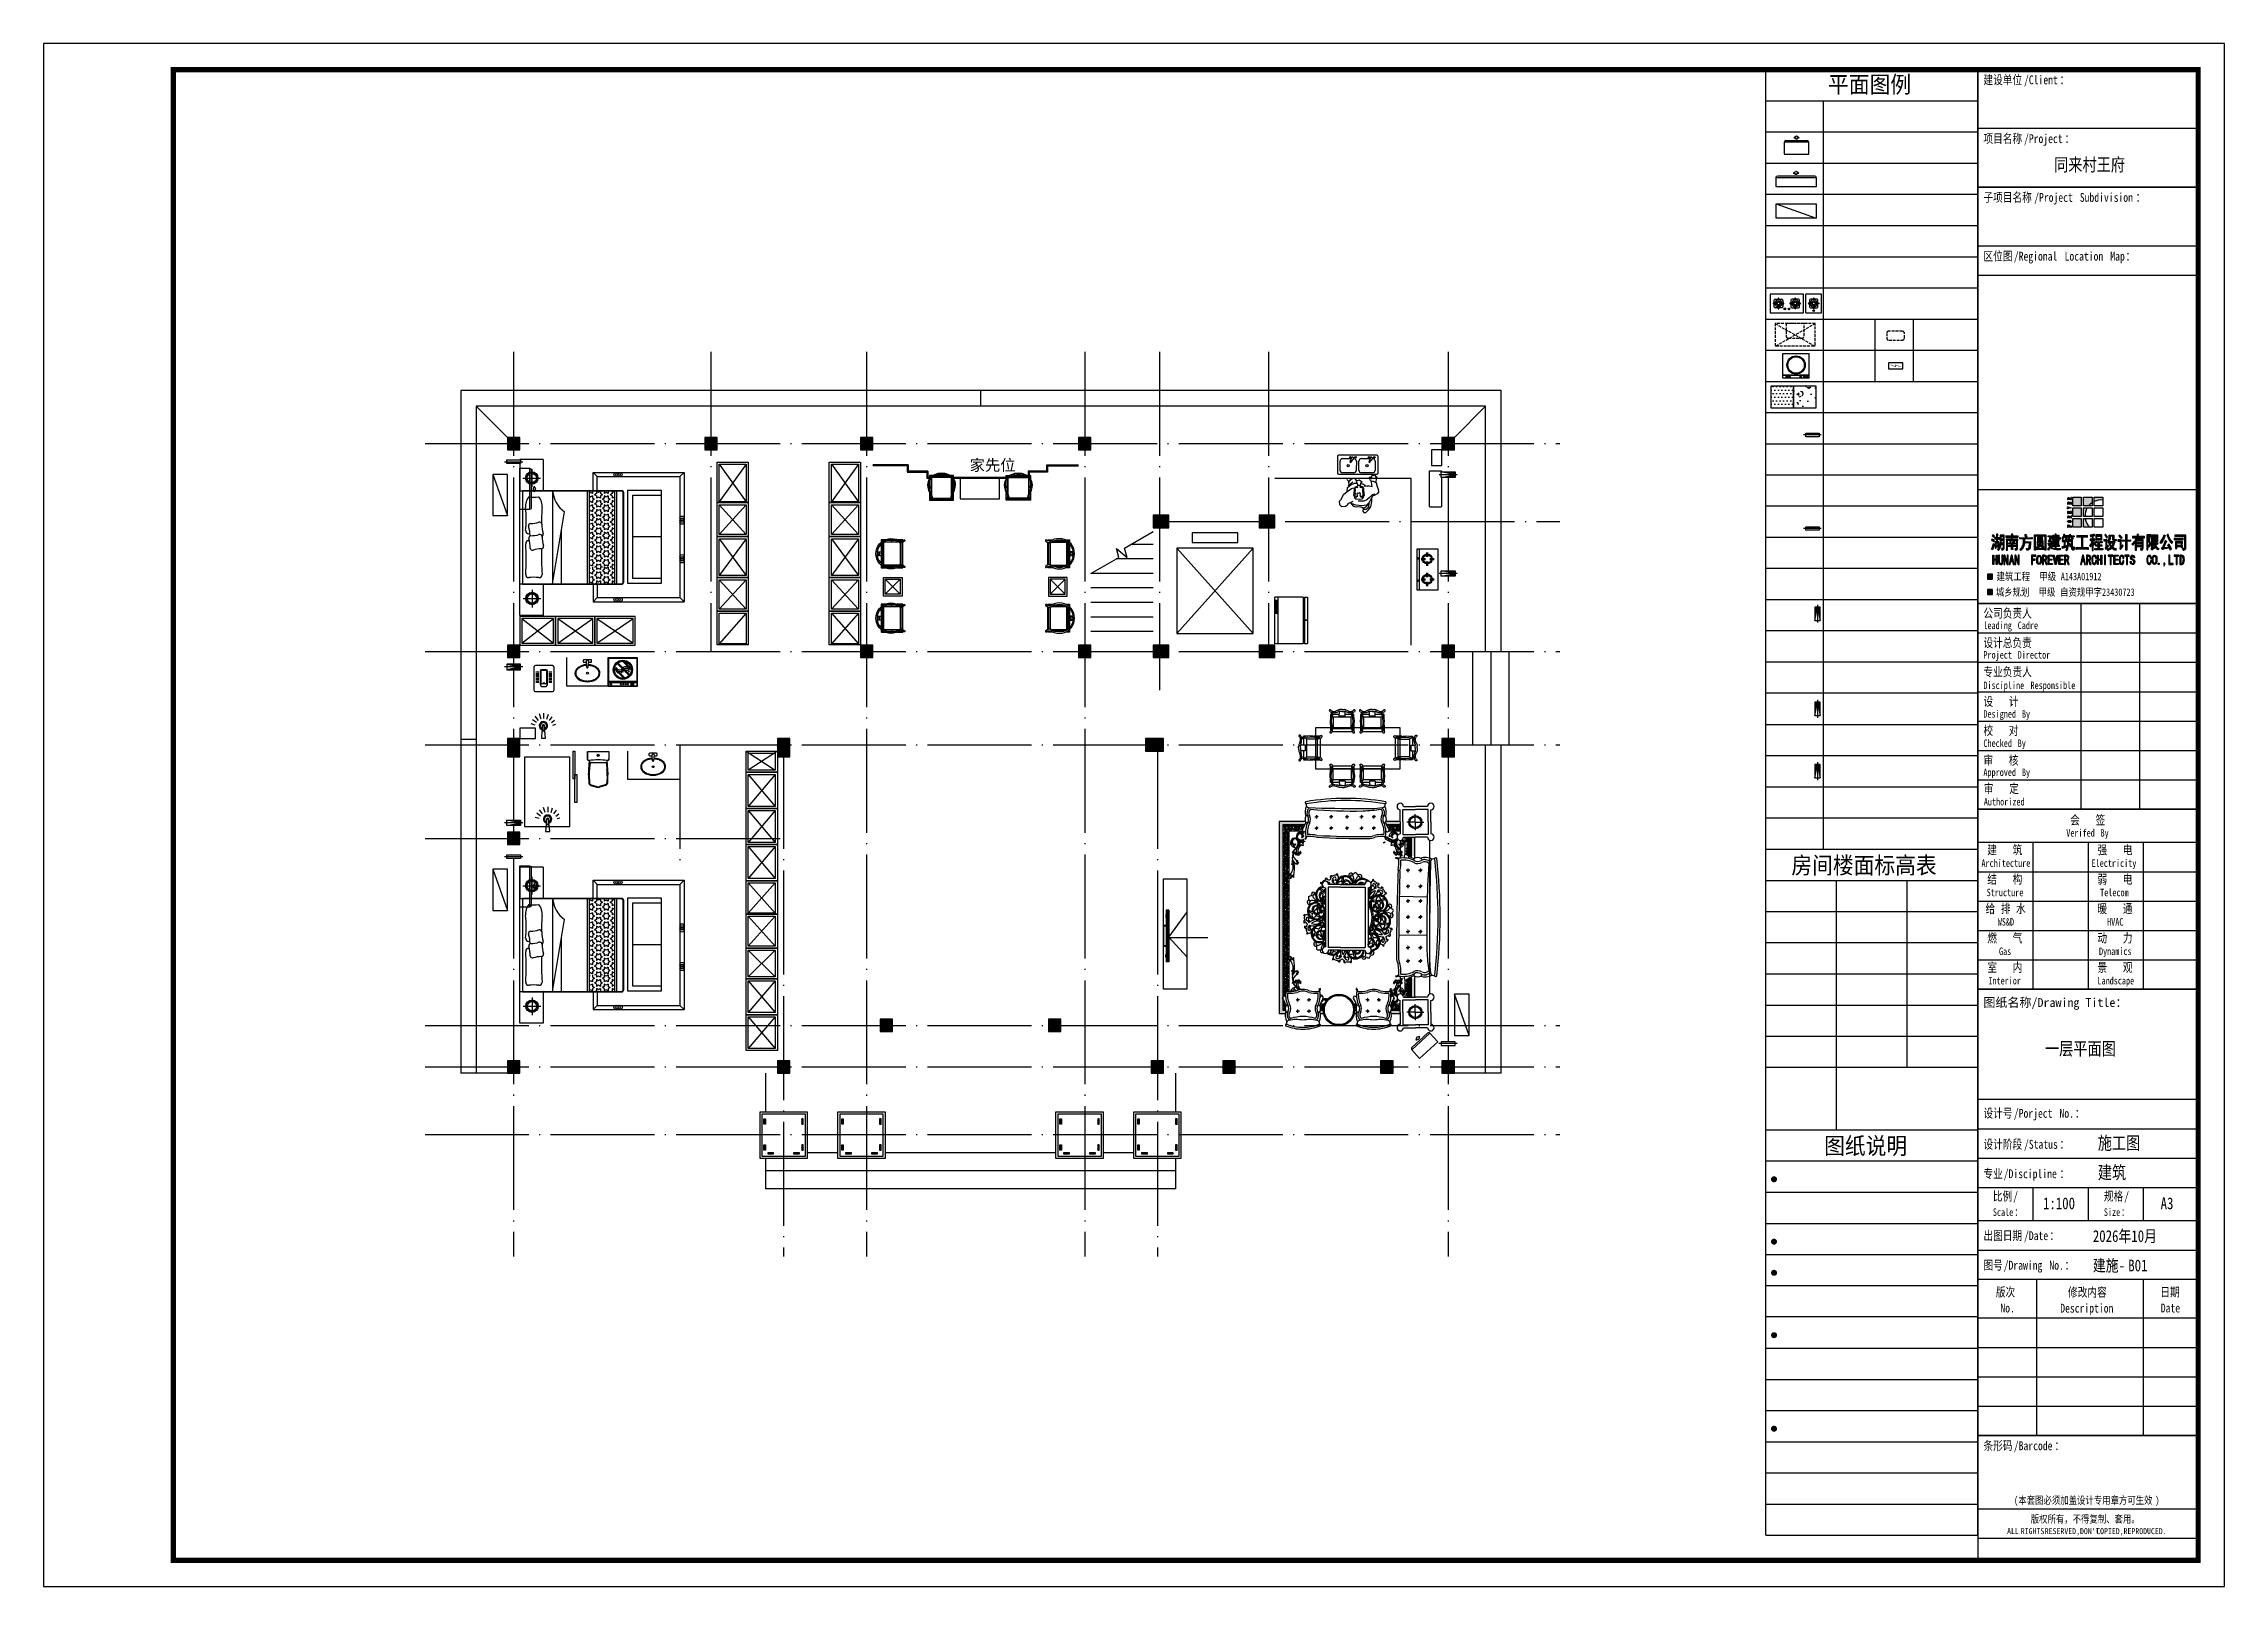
# Model space of a CAD drawing. Extents: x 26028 to 68032, y 9392 to 39092.
import ezdxf

# ---------------------------------------------------------------- set-up
doc = ezdxf.new("R2010")
doc.units = 0
doc.header["$LTSCALE"] = 1000
doc.header["$MEASUREMENT"] = 0
doc.linetypes.add('DASH', pattern=[0.35, 0.25, -0.1])
doc.linetypes.add('DOTE', pattern=[2.42, 2, -0.2, 0.02, -0.2])
for name, color, linetype in [('_TCH_BOUNDARY', 7, 'Continuous'), ('A-DETA-XFINE', 154, 'Continuous'), ('A-DOTE', 1, 'DOTE'), ('A-PUB_HATCH', 8, 'Continuous'), ('A-PUB_TEXT', 7, 'Continuous'), ('A-STAIR', 2, 'Continuous'), ('A-家具', 251, 'Continuous'), ('A-电气专业设备', 33, 'Continuous'), ('A-空调燃气专业设备', 210, 'Continuous'), ('A-立面看线', 50, 'Continuous'), ('A-立面门窗', 133, 'Continuous'), ('A-表格', 50, 'Continuous'), ('AE-FURN-MOVE', 165, 'Continuous'), ('EVTR', 2, 'Continuous'), ('FURNITURE', 9, 'Continuous'), ('J-ANNO-填充图案', 8, 'Continuous'), ('J-PM-厨卫', 33, 'Continuous'), ('J-空调机位', 120, 'Continuous'), ('L1', 1, 'Continuous'), ('PUB_TITLE', 4, 'Continuous'), ('ROOF', 4, 'Continuous'), ('S-COLU', 4, 'Continuous'), ('STAIR', 2, 'Continuous'), ('原始墙', 4, 'Continuous'), ('图框固定块', 3, 'Continuous'), ('图框开放字', 7, 'Continuous'), ('热水器', 30, 'Continuous')]:
    doc.layers.add(name, color=color, linetype=linetype)
doc.layers.add('COLU-HATCH', color=251, linetype='Continuous', lineweight=25)
doc.layers.add('家具', color=8, linetype='Continuous', transparency=0.4)
doc.styles.add('-宋体', font='', dxfattribs={"width": 0.8})
doc.styles.get("Standard").update_dxf_attribs({"font": 'gbenor.shx', "bigfont": 'gbcbig.shx'})
doc.styles.add('图框字体', font='', dxfattribs={"width": 0.8})
doc.styles.add('宋体', font='', dxfattribs={"width": 0.8})
doc.styles.get('-宋体').set_extended_font_data('SimSun')
doc.styles.get('图框字体').set_extended_font_data('SimSun')
doc.styles.get('宋体').set_extended_font_data('SimSun')

msp = doc.modelspace()

# ---------------------------------------------------------------- texts
at = {"layer": 'A-家具', "insert": (43865, 30844), "char_height": 216, "width": 1496.84, "attachment_point": 7}
msp.add_mtext('{\\fFZLanTingHeiS-UL-GB|b0|i0|c134|p2;家先位}', dxfattribs=at)
at = {"layer": '图框开放字', "width": 0.8}
for s, height, style, p in [('一层平面图', 250, '图框字体', (64577, 19619)), ('1:100', 226.6, '宋体', (64539, 16652)), ('B01', 226.6, '宋体', (66181, 15456))]:
    msp.add_text(s, height=height, dxfattribs=dict(at, style=style)).set_placement(p)

# ---------------------------------------------------------------- blocks, each defined once
blk = doc.blocks.new('热水器')
at = {"linetype": 'DASH', "ltscale": 0.25}
blk.add_lwpolyline([(150, 0), (-150, 0, 0.414214), (-200, -50), (-200, -150, 0.414214), (-150, -200), (150, -200, 0.414214), (200, -150), (200, -50, 0.414214)], format="xyb", close=True, dxfattribs=at)
blk = doc.blocks.new('fdsa333')
at = {"layer": 'A-电气专业设备'}
blk.add_lwpolyline([(55017, 11359), (55017, 11489), (54697, 11489), (54697, 11359)], close=True, dxfattribs=at)
at = {"layer": 'A-电气专业设备', "const_width": 10}
blk.add_lwpolyline([(54743, 11448), (54857, 11405), (54857, 11443), (54971, 11400)], dxfattribs=at)
blk = doc.blocks.new('A$C16497F93')
at = {"linetype": 'DASH', "ltscale": 0.25}
for p, q in [((300, 950), (-200, 70)), ((-200, 930), (300, 50))]:
    blk.add_line(p, q, dxfattribs=at)
for points in [[(300, 50), (300, 950), (-180, 950, 0.414214), (-200, 930), (-200, 70, 0.414214), (-180, 50)], [(-30, 650), (-30, 350, 0.414214), (20, 300), (300, 300), (300, 700), (20, 700, 0.414214)]]:
    blk.add_lwpolyline(points, format="xyb", close=True, dxfattribs=at)
blk = doc.blocks.new('A$C4A8D2B83')
for p, q in [((350, 420), (0, 420)), ((0, 0), (0, 420)), ((0, 0), (350, 0)), ((112, 211), (63, 218)), ((63, 203), (112, 211)), ((79, 284), (79, 216)), ((79, 205), (79, 138)), ((170, 307), (102, 307)), ((102, 115), (170, 115)), ((175, 274), (167, 322)), ((175, 148), (167, 99)), ((172, 68), (172, 30)), ((183, 322), (175, 274)), ((183, 99), (175, 148)), ((177, 68), (177, 30)), ((248, 307), (180, 307)), ((180, 115), (248, 115)), ((238, 211), (287, 218)), ((287, 203), (238, 211)), ((271, 216), (271, 284)), ((271, 138), (271, 205)), ((350, 0), (350, 420))]:
    blk.add_line(p, q)
for centre, radius in [((175, 211), 47.7), ((175, 211), 32.3), ((175, 49), 19.2)]:
    blk.add_circle(centre, radius)
for centre, radius, start, end in [((62, 211), 7.78, 81.0368, 278.9642), ((102, 284), 23.1, 90.0005, 180.0005), ((102, 138), 23.1, 180.0005, 270.0005), ((175, 211), 78.4, 91.7683, 178.2327), ((175, 211), 78.4, 181.7683, 268.2327), ((175, 324), 7.78, 351.0368, 188.9642), ((175, 98), 7.78, 171.0368, 8.9642), ((175, 211), 78.4, 1.7683, 88.2327), ((175, 211), 78.4, 271.7683, 358.2327), ((248, 284), 23.1, 0.0005, 90.0005), ((248, 138), 23.1, 270.0005, 0.0005), ((288, 211), 7.78, 261.0368, 98.9642)]:
    blk.add_arc(centre, radius, start, end)
blk = doc.blocks.new('A$C195E2BF8')
for p, q in [((0, 420), (0, 0)), ((750, 420), (0, 420)), ((0, 0), (750, 0)), ((124, 211), (75, 218)), ((75, 203), (124, 211)), ((91, 216), (91, 284)), ((91, 138), (91, 206)), ((114, 307), (182, 307)), ((182, 115), (114, 115)), ((179, 322), (187, 274)), ((179, 99), (187, 148)), ((187, 274), (195, 322)), ((187, 148), (195, 99)), ((192, 307), (260, 307)), ((260, 115), (192, 115)), ((250, 211), (299, 218)), ((299, 203), (250, 211)), ((283, 284), (283, 216)), ((283, 206), (283, 138)), ((324, 107), (324, 68)), ((329, 107), (329, 68)), ((421, 107), (421, 68)), ((426, 107), (426, 68)), ((500, 211), (451, 218)), ((451, 203), (500, 211)), ((467, 284), (467, 216)), ((467, 206), (467, 138)), ((558, 307), (490, 307)), ((490, 115), (558, 115)), ((563, 274), (555, 322)), ((563, 148), (555, 99)), ((571, 322), (563, 274)), ((571, 99), (563, 148)), ((636, 307), (568, 307)), ((568, 115), (636, 115)), ((626, 211), (675, 218)), ((675, 203), (626, 211)), ((659, 216), (659, 284)), ((659, 138), (659, 206)), ((750, 0), (750, 420))]:
    blk.add_line(p, q)
for centre, radius in [((187, 211), 47.7), ((187, 211), 32.3), ((327, 88), 19.2), ((423, 88), 19.2), ((563, 211), 47.7), ((563, 211), 32.3)]:
    blk.add_circle(centre, radius)
for centre, radius, start, end in [((74, 211), 7.78, 81.0368, 278.9642), ((114, 284), 23.1, 90.0005, 180.0005), ((114, 138), 23.1, 180.0005, 270.0005), ((187, 211), 78.4, 91.7683, 178.2327), ((187, 211), 78.4, 181.7683, 268.2327), ((187, 324), 7.78, 351.0368, 188.9642), ((187, 98), 7.78, 171.0368, 8.9642), ((187, 211), 78.4, 1.7683, 88.2327), ((187, 211), 78.4, 271.7683, 358.2327), ((260, 284), 23.1, 0.0005, 90.0005), ((260, 138), 23.1, 270.0005, 0.0005), ((300, 211), 7.78, 261.0368, 98.9642), ((450, 211), 7.78, 81.0368, 278.9642), ((490, 284), 23.1, 90.0005, 180.0005), ((490, 138), 23.1, 180.0005, 270.0005), ((563, 211), 78.4, 91.7683, 178.2327), ((563, 211), 78.4, 181.7683, 268.2327), ((563, 324), 7.78, 351.0368, 188.9642), ((563, 98), 7.78, 171.0368, 8.9642), ((563, 211), 78.4, 1.7683, 88.2327), ((563, 211), 78.4, 271.7683, 358.2327), ((636, 284), 23.1, 0.0005, 90.0005), ((636, 138), 23.1, 270.0005, 0.0005), ((676, 211), 7.78, 261.0368, 98.9642)]:
    blk.add_arc(centre, radius, start, end)
blk = doc.blocks.new('空调柜机')
for p, q in [((-275, 263), (-275, 0)), ((275, 263), (-275, 263)), ((-275, 0), (275, 0)), ((238, 300), (-238, 300)), ((0, 400), (-62, 362)), ((-62, 362), (-25, 362)), ((-25, 362), (-25, 338)), ((-25, 338), (25, 338)), ((63, 362), (0, 400)), ((25, 362), (63, 362)), ((25, 338), (25, 362)), ((275, 0), (275, 263))]:
    blk.add_line(p, q)
for centre, start, end in [((-238, 263), 90, 180), ((238, 263), 0, 90)]:
    blk.add_arc(centre, 37.5, start, end)
blk = doc.blocks.new('空调挂机')
for p, q in [((-350, 0), (-312.5, 62.5)), ((-312.5, -62.5), (-350, 0)), ((-312.5, 62.5), (-312.5, 25)), ((-312.5, 25), (-287.5, 25)), ((-287.5, 25), (-287.5, -25)), ((-250, 412.5), (-250, -412.5)), ((0, 450), (-212.5, 450)), ((-212.5, 450), (-212.5, -450)), ((0, -450), (0, 450)), ((-312.5, -25), (-312.5, -62.5)), ((-287.5, -25), (-312.5, -25)), ((-212.5, -450), (0, -450))]:
    blk.add_line(p, q)
for centre, start, end in [((-212.5, 412.5), 90, 180), ((-212.5, -412.5), 180, 270)]:
    blk.add_arc(centre, 37.5, start, end)
blk = doc.blocks.new('低位空调机')
at = {"ltscale": 0.5}
blk.add_line((-450, 320), (450, 0), dxfattribs=at)
blk.add_lwpolyline([(-450, 0), (-450, 320), (450, 320), (450, 0)], close=True, dxfattribs=at)
blk = doc.blocks.new('LH-A-留洞-常规模型-空调孔 - KT2-778785-A-CT-F03-三层平面图_XX_')
blk.add_wipeout([(-40, 50), (40, 50), (40, -250), (-40, -250)]).dxf.layer = 'J-空调机位'
at = {"layer": 'J-空调机位', "ltscale": 0.5}
blk.add_line((0, -300), (0, 100), dxfattribs=at)
at = {"layer": 'J-空调机位'}
blk.add_lwpolyline([(-40, 50), (40, 50), (40, -250), (-40, -250)], close=True, dxfattribs=at)
at = {"layer": 'J-空调机位', "ltscale": 0.5}
blk.add_lwpolyline([(-40, 50), (40, 50), (40, -250), (-40, -250)], close=True, dxfattribs=at)
blk = doc.blocks.new('A$C17957AA0')
blk.add_wipeout([(120, 50), (120, 350), (0, 350), (0, 50)])
blk.add_line((60, 400), (60, 0))
for points in [[(0, 50), (60, 350)], [(60, 350), (120, 50)]]:
    blk.add_lwpolyline(points)
blk.add_lwpolyline([(120, 50), (120, 350), (0, 350), (0, 50)], close=True)
for points in [[(0, 350), (0, 50), (60, 350)], [(60, 350), (120, 50), (120, 350)]]:
    blk.add_solid(points)
at = {"layer": '_TCH_BOUNDARY'}
blk.add_lwpolyline([(120, 50), (120, 350), (0, 350), (0, 50)], close=True, dxfattribs=at)
blk = doc.blocks.new('vvbbb')
at = {"layer": 'AE-FURN-MOVE'}
for p, q in [((643272, -796977), (643272, -796418)), ((643272, -796418), (643866, -796418)), ((643867, -796977), (643867, -796418)), ((643866, -796908), (643272, -796908)), ((643866, -796914), (643272, -796914)), ((643866, -796977), (643272, -796977))]:
    blk.add_line(p, q, dxfattribs=at)
blk.add_lwpolyline([(643441, -796953), (643441, -796940), (643342, -796940), (643342, -796953)], close=True, dxfattribs=at)
for centre, radius in [((643570, -796679), 205), ((643570, -796679), 185), ((643672, -796946), 16.8), ((643755, -796946), 16.8), ((643811, -796946), 16.8)]:
    blk.add_circle(centre, radius, dxfattribs=at)
blk = doc.blocks.new('A$C484B7ECB')
at = {"layer": 'A-PUB_HATCH'}
h = blk.add_hatch(dxfattribs=at)
h.set_pattern_fill('DOTS', color=256, scale=42.882353)
h.set_pattern_definition([(0, (-137774.47, -382023.07), (34.037868, 68.075735), [0, -68.075735])])
h.paths.add_polyline_path([(-3981, -6089), (-3552, -6089), (-3552, -6518), (-3981, -6518)])
h = blk.add_hatch(dxfattribs=at)
h.set_pattern_fill('加气混凝土', color=256, scale=68.611765)
h.set_pattern_definition([(0, (-1958758.7, 574097.1), (411.6706, 823.34118), [0, -823.34118]), (0, (-1959240.3, 573985.95), (411.6706, 823.34118), [0, -823.34118]), (0, (-1958972.7, 573977.7), (411.6706, 823.34118), [0, -823.34118]), (0, (-1958680.45, 574220.6), (411.6706, 823.34118), [0, -823.34118]), (0, (-1959022.1, 573936.55), (411.6706, 823.34118), [0, -823.34118]), (0, (-1958598.1, 574739.3), (411.6706, 823.34118), [0, -823.34118]), (0, (-1958849.2, 574673.44), (411.6706, 823.34118), [0, -823.34118]), (0, (-1958717.5, 574570.5), (411.6706, 823.34118), [0, -823.34118]), (0, (-1959388.5, 574554.1), (411.6706, 823.34118), [0, -823.34118]), (0, (-1958985.1, 574517), (411.6706, 823.34118), [0, -823.34118]), (0, (-1959141.5, 574307.06), (411.6706, 823.34118), [0, -823.34118]), (0, (-1959133.3, 573998.3), (411.6706, 823.34118), [0, -823.34118]), (0, (-1958824.5, 573965.4), (411.6706, 823.34118), [0, -823.34118]), (0, (-1958598.1, 574327.64), (411.6706, 823.34118), [0, -823.34118]), (0, (-1959367.9, 574200), (411.6706, 823.34118), [0, -823.34118]), (0, (-1959297.95, 574340), (411.6706, 823.34118), [0, -823.34118]), (0, (-1958976.85, 574282.36), (411.6706, 823.34118), [0, -823.34118]), (0, (-1959092.1, 574163), (411.6706, 823.34118), [0, -823.34118]), (0, (-1959158, 574434.7), (411.6706, 823.34118), [0, -823.34118]), (0, (-1959055.1, 574743.4), (411.6706, 823.34118), [0, -823.34118]), (0, (-1959335, 574027.1), (411.6706, 823.34118), [0, -823.34118]), (0, (-1958882.2, 574574.64), (411.6706, 823.34118), [0, -823.34118]), (0, (-1959265, 574587), (411.6706, 823.34118), [0, -823.34118]), (0, (-1959330.9, 574694), (411.6706, 823.34118), [0, -823.34118]), (130.601294, (-1958648.69, 574481.528), (-2058.3529184, 2470.0235402), [36.1468, -15145.51326]), (18.434949, (-1958707.5, 574497.21), (2058.352934, 823.34117), [37.19477, -5170.07198]), (90, (-1958707.5, 574461.92), (411.67059, 823.34118), [35.28605, -1611.3962]), (161.565051, (-1958672.21, 574450.16), (-2058.3529515, 823.341115), [37.19477, -5170.07198]), (53.130102, (-1958672.21, 574450.16), (411.670589, 823.341176), [39.20672, -4077.49906]), (135, (-1958640.85, 574030.65), (-411.67064, 823.34112), [33.268, -2295.4925]), (45, (-1958687.9, 574030.65), (411.670586, 823.341173), [33.268, -2295.4925]), (135, (-1958664.37, 574007.13), (-411.67064, 823.34112), [33.268, -2295.4925]), (45, (-1958664.37, 574007.13), (411.670586, 823.341173), [33.268, -2295.4925]), (116.56505, (-1959036.84, 574583.5), (-7e-05, 1646.6823), [43.83445, -876.68888]), (180, (-1959056.4, 574622.7), (-411.6706, 823.34118), [47.04807, -776.29306]), (63.43495, (-1959123.1, 574583.5), (4e-06, 1646.68234), [43.83445, -876.68888]), (116.56505, (-1959103.5, 574544.26), (-7e-05, 1646.6823), [43.83445, -876.68888]), (0, (-1959103.5, 574544.26), (411.6706, 823.34118), [47.04807, -776.29306]), (63.43495, (-1959056.44, 574544.26), (4e-06, 1646.68234), [43.83445, -876.68888]), (107.102728, (-1958727.104, 574305.097), (-1235.0117175, 4116.705889), [53.3269, -22343.9735]), (143.972626, (-1958742.787, 574356.066), (-7821.7410773, 5763.3882288), [53.3269, -11145.3225]), (180, (-1958785.9, 574387.4), (-411.6706, 823.34118), [50.96874, -772.37238]), (36.0273733, (-1958880.01, 574356.066), (7821.7411187, 5763.3881732), [53.3269, -11145.3225]), (71.565051, (-1958895.69, 574309.02), (1235.011771, 4116.705875), [49.59302, -5157.6737]), (107.102728, (-1958880.01, 574258.05), (-1235.0117175, 4116.705889), [53.3269, -22343.9735]), (143.972626, (-1958836.88, 574226.684), (-7821.7410773, 5763.3882288), [53.3269, -11145.3225]), (0, (-1958836.9, 574226.7), (411.6706, 823.34118), [50.96874, -772.37238]), (36.0273733, (-1958785.914, 574226.684), (7821.7411187, 5763.3881732), [53.3269, -11145.3225]), (71.565051, (-1958742.79, 574258.05), (1235.011771, 4116.705875), [49.59302, -5157.6737]), (150.255118, (-1958719.26, 574689.32), (-1235.0117676, 823.3411663), [31.60947, -6606.37927]), (90, (-1958746.7, 574673.64), (411.67059, 823.34118), [31.36538, -1615.31683]), (29.7448813, (-1958746.71, 574673.64), (1235.0117654, 823.3411726), [31.60947, -6606.37927]), (116.56505, (-1958911.4, 574105.14), (-7e-05, 1646.6823), [43.83445, -876.68888]), (168.690067, (-1958930.98, 574144.35), (-3705.035297, 823.3411558), [39.98317, -8356.48137]), (41.185925, (-1959001.55, 574124.747), (10291.7646435, 9056.752862), [41.6773, -17462.79465]), (90, (-1959001.55, 574085.54), (411.67059, 823.34118), [39.20672, -1607.47553]), (138.814074, (-1958970.186, 574058.095), (-10291.76452295, 9056.75299886), [41.6773, -17462.79465]), (16.6992442, (-1958970.186, 574058.095), (13585.12930956, 4116.7058392), [40.93302, -17150.93428]), (60.945396, (-1958930.98, 574069.857), (411.67058714, 823.3411692), [40.3658, -16913.26587]), (109.983106, (-1959256.395, 574450.162), (-2058.3529489, 5763.38822004), [45.8903, -19228.03196]), (155.556045, (-1959272.077, 574493.29), (-5351.71766746, 2470.0234781), [47.37366, -19849.56398]), (24.4439547, (-1959358.332, 574493.29), (5351.71764973, 2470.02351753), [47.37366, -19849.56398]), (70.0168934, (-1959374.015, 574450.162), (2058.3529474, 5763.388221), [45.8903, -19228.03196]), (109.983106, (-1959358.332, 574407.035), (-2058.3529489, 5763.38822004), [45.8903, -19228.03196]), (160.016893, (-1959315.205, 574391.35), (-2058.3529424, 823.341139), [45.8903, -9591.0705]), (19.9831065, (-1959315.205, 574391.35), (2058.3529299, 823.3411752), [45.8903, -9591.0705]), (70.0168934, (-1959272.077, 574407.035), (2058.3529474, 5763.388221), [45.8903, -19228.03196]), (122.005383, (-1958950.58, 574375.67), (-411.6706435, 823.3411344), [36.98755, -7730.39696]), (18.434949, (-1959005.47, 574395.27), (2058.352934, 823.34117), [37.19477, -5170.07198]), (90, (-1959005.47, 574360), (411.67059, 823.34118), [35.28605, -1611.3962]), (161.565051, (-1958970.19, 574348.22), (-2058.3529515, 823.341115), [37.19477, -5170.07198]), (54.4623222, (-1958970.186, 574348.225), (2881.6941135, 4116.7058762), [33.7269, -14131.5693]), (116.56505, (-1959189.74, 574175.7), (-7e-05, 1646.6823), [43.83445, -876.68888]), (180, (-1959209.35, 574214.9), (-411.6706, 823.34118), [43.1274, -780.21374]), (59.0362434, (-1959276, 574175.715), (411.6705896, 823.3411725), [45.7225, -9556.00233]), (120.963756, (-1959252.474, 574136.51), (-411.6706445, 823.3411387), [45.7225, -9556.00233]), (0, (-1959252.5, 574136.5), (411.6706, 823.34118), [43.1274, -780.21374]), (63.43495, (-1959209.35, 574136.5), (4e-06, 1646.68234), [43.83445, -876.68888])])
h.paths.add_polyline_path([(-3552, -6089), (-3124, -6089), (-3124, -6518), (-3552, -6518)])
for points in [[(-3981, -6089), (-3552, -6089), (-3552, -6518), (-3981, -6518)], [(-3552, -6089), (-3124, -6089), (-3124, -6518), (-3552, -6518)]]:
    blk.add_lwpolyline(points, close=True, dxfattribs=at)
at = {"layer": 'A-PUB_TEXT', "const_width": 58}
for points in [[(-3956, -21363, 1), (-3898, -21363, 1)], [(-3956, -22564, 1), (-3898, -22564, 1)], [(-3956, -23164, 1), (-3898, -23164, 1)], [(-3956, -24365, 1), (-3898, -24365, 1)], [(-3956, -26166, 1), (-3898, -26166, 1)]]:
    blk.add_lwpolyline(points, format="xyb", close=True, dxfattribs=at)
at = {"layer": 'A-表格'}
for p, q in [((-4087, -6604), (-4087, 0)), ((-4087, 0), (0, 0)), ((0, -6604), (0, 0)), ((-4087, -600), (0, -600)), ((-2972, -6604), (-2972, -600)), ((-4087, -1201), (0, -1201)), ((-4087, -1801), (0, -1801)), ((-4087, -2401), (0, -2401)), ((-4087, -3002), (0, -3002)), ((-4087, -3602), (0, -3602)), ((-4087, -4202), (0, -4202)), ((-4087, -4803), (0, -4803)), ((-1981, -6004), (-1981, -4803)), ((-1238, -6004), (-1238, -4803)), ((-4087, -5403), (0, -5403)), ((-4087, -6004), (0, -6004)), ((-4087, -6604), (0, -6604)), ((-4087, -15009), (-4087, -6604)), ((-4087, -15009), (-4087, -6604)), ((0, -15009), (0, -6604)), ((0, -7805), (-4087, -7805)), ((0, -8405), (-4087, -8405)), ((0, -9606), (-4087, -9606)), ((0, -11407), (-4087, -11407)), ((-4087, -14408), (0, -14408)), ((-4087, -15009), (0, -15009)), ((-4087, -28217), (-4087, -15009)), ((0, -28217), (0, -15009)), ((-4087, -15609), (0, -15609)), ((-2724, -20412), (-2724, -15609)), ((-1362, -19211), (-1362, -15609)), ((-4087, -16210), (0, -16210)), ((0, -16810), (-4087, -16810)), ((-4087, -17410), (0, -17410)), ((-4087, -18011), (0, -18011)), ((-4087, -18611), (0, -18611)), ((0, -19211), (-4087, -19211)), ((-4087, -20412), (0, -20412)), ((-4087, -20412), (0, -20412)), ((0, -21012), (-4087, -21012)), ((-4087, -21613), (0, -21613)), ((-4087, -22213), (0, -22213)), ((-4087, -22813), (0, -22813)), ((0, -23414), (-4087, -23414)), ((0, -24014), (-4087, -24014)), ((-4087, -24614), (0, -24614)), ((-4087, -25215), (0, -25215)), ((-4087, -25815), (0, -25815)), ((-4087, -26416), (0, -26416)), ((-4087, -27016), (0, -27016)), ((-4087, -27616), (0, -27616)), ((-4087, -28217), (0, -28217))]:
    blk.add_line(p, q, dxfattribs=at)
at = {"layer": 'A-电气专业设备', "xscale": 0.8576470588235294, "yscale": 0.8576470588235294, "zscale": 0.8576470588235294}
blk.add_blockref('fdsa333', (-48633, -15501), dxfattribs=at)
at = {"layer": 'J-PM-厨卫', "xscale": 0.8576470588235294, "yscale": 0.8576470588235294, "zscale": 0.8576470588235294}
for name, p in [('A$C195E2BF8', (-4001, -4683)), ('A$C4A8D2B83', (-3313, -4683)), ('vvbbb', (-555458, 677582)), ('A$C17957AA0', (-3139, -10647)), ('A$C17957AA0', (-3139, -12479)), ('A$C17957AA0', (-3139, -13679))]:
    blk.add_blockref(name, p, dxfattribs=at)
at = {"layer": 'J-PM-厨卫', "xscale": 0.8576470588235299, "yscale": 0.8576470588235299, "zscale": 0.8576470588235299, "rotation": 90}
blk.add_blockref('A$C16497F93', (-3092, -5146), dxfattribs=at)
at = {"layer": 'J-空调机位', "xscale": 0.8576470588235294, "yscale": 0.8576470588235294, "zscale": 0.8576470588235294}
for name, p in [('空调柜机', (-3495, -1626)), ('低位空调机', (-3501, -2860))]:
    blk.add_blockref(name, p, dxfattribs=at)
at = {"layer": 'J-空调机位', "yscale": 0.8576470588235299, "rotation": 90}
for name, p, xscale, zscale in [('空调挂机', (-3502, -2260), -0.8576470588235299, 0.8576470588235294), ('LH-A-留洞-常规模型-空调孔 - KT2-778785-A-CT-F03-三层平面图_XX_', (-3274, -7033), 0.8576470588235299, 0.8576470588235299), ('LH-A-留洞-常规模型-空调孔 - KT2-778785-A-CT-F03-三层平面图_XX_', (-3274, -8834), 0.8576470588235299, 0.8576470588235299)]:
    blk.add_blockref(name, p, dxfattribs=dict(at, xscale=xscale, zscale=zscale))
at = {"layer": '热水器', "xscale": 0.8576470588235294, "yscale": 0.8576470588235294, "zscale": 0.8576470588235294, "rotation": 180}
blk.add_blockref('热水器', (-1586, -5208), dxfattribs=at)
at = {"layer": 'A-PUB_TEXT', "linetype": 'Continuous', "style": '宋体', "width": 0.9}
for s, p in [('平面图例', (-2886, -450)), ('房间楼面标高表', (-3593, -15481)), ('图纸说明', (-2962, -20882))]:
    blk.add_text(s, height=325.7, dxfattribs=at).set_placement(p)
at = {"layer": 'A-表格'}
for p, q in [((-2972, -15009), (-2972, -6604)), ((-4087, -7204), (0, -7204)), ((0, -9005), (-4087, -9005)), ((0, -10206), (-4087, -10206)), ((0, -10806), (-4087, -10806)), ((0, -12007), (-4087, -12007)), ((-4087, -12607), (0, -12607)), ((-4087, -13208), (0, -13208)), ((-4087, -13808), (0, -13808))]:
    blk.add_line(p, q, dxfattribs=at)
blk = doc.blocks.new('A$C240E34F7')
at = {"layer": '图框固定块'}
h = blk.add_hatch(color=256, dxfattribs=at)
h.dxf.hatch_style = 1
h.paths.add_polyline_path([(7, 946), (6, 951), (6, 955), (6, 960), (13, 973), (15, 975), (33, 979), (38, 979), (54, 973), (55, 972), (61, 958), (61, 945), (12, 945)], flags=16)
h.paths.add_polyline_path([(125, 927), (130, 927), (130, 954), (125, 954), (125, 950), (124, 946), (119, 945), (65, 945), (65, 958), (130, 979), (130, 996), (125, 996), (125, 992), (124, 989), (120, 986), (64, 968), (64, 970), (55, 983), (50, 986), (31, 990), (24, 989), (9, 982), (5, 976), (1, 961), (1, 927), (6, 927), (6, 931), (7, 934), (12, 936), (119, 936), (124, 934), (125, 931)])
h = blk.add_hatch(color=256, dxfattribs=at)
h.dxf.hatch_style = 1
h.paths.add_polyline_path([(28, 835), (27, 838), (1, 832), (1, 773), (6, 773), (6, 776), (7, 780), (12, 781), (119, 781), (124, 780), (125, 777), (125, 773), (130, 773), (130, 834), (100, 840), (99, 837), (104, 836), (118, 828), (120, 826), (125, 812), (125, 796), (124, 793), (119, 791), (63, 791), (63, 808), (67, 817), (79, 820), (82, 820), (82, 823), (39, 823), (39, 820), (43, 820), (55, 817), (58, 808), (58, 791), (12, 791), (7, 793), (6, 796), (6, 813), (11, 825), (13, 826)])
h = blk.add_hatch(color=256, dxfattribs=at)
h.paths.add_polyline_path([(462, 1008), (174, 1008), (174, 720), (462, 720)])
h.paths.add_polyline_path([(822, 1008), (534, 1008), (534, 720), (711, 720, -0.070732), (822, 821)])
h.paths.add_polyline_path([(1182, 1008), (894, 1008), (894, 862, -0.139684), (1182, 910)])
h.paths.add_polyline_path([(462, 648), (174, 648), (174, 360), (462, 360)])
h.paths.add_polyline_path([(661, 648), (534, 648), (534, 360), (589, 360, -0.142119)])
h.paths.add_polyline_path([(597, 288), (534, 288), (534, 0), (749, 0, -0.156548)])
h.paths.add_polyline_path([(462, 288), (174, 288), (174, 0), (462, 0)])
h = blk.add_hatch(color=256, dxfattribs=at)
h.dxf.hatch_style = 1
h.paths.add_polyline_path([(26, 212), (43, 215), (64, 216), (65, 216), (79, 215), (99, 213), (113, 210), (120, 205), (127, 193), (125, 187), (112, 177), (105, 174), (87, 171), (67, 170), (65, 170), (64, 170), (54, 170), (34, 172), (20, 176), (11, 181), (5, 193), (7, 201), (21, 210)])
h.paths.add_polyline_path([(0, 193), (4, 206), (18, 217), (19, 217), (35, 223), (54, 226), (65, 226), (86, 225), (104, 221), (113, 217), (127, 206), (131, 193), (127, 180), (113, 169), (98, 163), (80, 160), (65, 159), (45, 161), (27, 165), (18, 169), (5, 179)])
h = blk.add_hatch(color=256, dxfattribs=at)
h.dxf.hatch_style = 1
h.paths.add_polyline_path([(6, 617), (1, 617), (1, 643), (6, 643), (6, 640), (8, 636), (14, 636), (100, 653), (100, 654), (16, 672), (8, 672), (6, 667), (6, 666), (1, 666), (1, 687), (6, 687), (6, 685), (8, 681), (16, 677), (130, 652), (130, 649), (69, 637), (38, 631), (17, 627), (8, 625), (6, 620)])
h = blk.add_hatch(color=256, dxfattribs=at)
h.dxf.hatch_style = 1
h.paths.add_polyline_path([(28, 528), (27, 531), (1, 525), (1, 466), (6, 466), (6, 469), (7, 473), (12, 474), (119, 474), (124, 473), (125, 469), (125, 466), (130, 466), (130, 526), (100, 533), (99, 530), (104, 529), (118, 520), (120, 519), (125, 505), (125, 489), (124, 486), (119, 484), (63, 484), (63, 501), (67, 510), (79, 513), (82, 513), (82, 516), (39, 516), (39, 513), (43, 513), (55, 510), (58, 501), (58, 484), (12, 484), (7, 486), (6, 489), (6, 506), (11, 518), (13, 519)])
h = blk.add_hatch(color=256, dxfattribs=at)
h.dxf.hatch_style = 1
h.paths.add_polyline_path([(7, 332), (6, 336), (6, 341), (6, 346), (13, 359), (15, 360), (33, 364), (38, 364), (54, 358), (55, 358), (61, 344), (61, 331), (12, 331)], flags=16)
h.paths.add_polyline_path([(125, 313), (130, 313), (130, 339), (125, 339), (125, 336), (124, 332), (119, 331), (65, 331), (65, 343), (130, 364), (130, 381), (125, 381), (125, 378), (124, 375), (120, 372), (65, 354), (64, 356), (55, 369), (50, 372), (32, 375), (24, 375), (9, 368), (5, 362), (2, 346), (2, 313), (6, 313), (6, 316), (7, 320), (12, 321), (119, 321), (124, 320), (125, 316)])
h = blk.add_hatch(color=256, dxfattribs=at)
h.dxf.hatch_style = 1
h.paths.add_polyline_path([(38, 23), (12, 23), (7, 25), (6, 28), (6, 46), (12, 60), (14, 62), (30, 71), (29, 74), (2, 67), (2, 4), (6, 4), (6, 7), (7, 12), (12, 13), (40, 13)])
h.paths.add_polyline_path([(130, 33), (125, 33), (125, 28), (124, 25), (119, 23), (65, 23), (65, 43), (69, 52), (83, 54), (86, 54), (86, 58), (42, 58), (42, 54), (46, 54), (56, 52), (60, 43), (60, 23), (38, 23), (40, 13), (119, 13), (124, 12), (125, 8), (125, 4), (130, 4)])
for points in [[(125, 927), (130, 927), (130, 954), (125, 954), (125, 950), (124, 946), (119, 945), (65, 945), (65, 958), (130, 979), (130, 996), (125, 996), (125, 992), (124, 989), (120, 986), (64, 968), (64, 970), (55, 983), (50, 986), (31, 990), (24, 989), (9, 982), (5, 976), (1, 961), (1, 927), (6, 927), (6, 931), (7, 934), (12, 936), (119, 936), (124, 934), (125, 931), (125, 927)], [(28, 835), (27, 838), (1, 832), (1, 773), (6, 773), (6, 776), (7, 780), (12, 781), (119, 781), (124, 780), (125, 777), (125, 773), (130, 773), (130, 834), (100, 840), (99, 837), (104, 836), (118, 828), (120, 826), (125, 812), (125, 796), (124, 793), (119, 791), (63, 791), (63, 808), (67, 817), (79, 820), (82, 820), (82, 823), (39, 823), (39, 820), (43, 820), (55, 817), (58, 808), (58, 791), (12, 791), (7, 793), (6, 796), (6, 813), (11, 825), (13, 826), (28, 835)], [(7, 946), (6, 951), (6, 955), (6, 960), (13, 973), (15, 975), (33, 979), (38, 979), (54, 973), (55, 972), (61, 958), (61, 945), (12, 945), (7, 946)], [(0, 193), (0, 193), (4, 206), (18, 217), (19, 217), (35, 223), (54, 226), (65, 226), (86, 225), (104, 221), (113, 217), (127, 206), (131, 193), (127, 180), (113, 169), (98, 163), (80, 160), (65, 159), (45, 161), (27, 165), (18, 169), (5, 179), (0, 193)], [(6, 617), (1, 617), (1, 643), (6, 643), (6, 640), (8, 636), (14, 636), (100, 653), (100, 654), (16, 672), (8, 672), (6, 667), (6, 666), (1, 666), (1, 687), (6, 687), (6, 685), (8, 681), (16, 677), (130, 652), (130, 649), (69, 637), (38, 631), (17, 627), (8, 625), (6, 620), (6, 617)], [(28, 528), (27, 531), (1, 525), (1, 466), (6, 466), (6, 469), (7, 473), (12, 474), (119, 474), (124, 473), (125, 469), (125, 466), (130, 466), (130, 526), (100, 533), (99, 530), (104, 529), (118, 520), (120, 519), (125, 505), (125, 489), (124, 486), (119, 484), (63, 484), (63, 501), (67, 510), (79, 513), (82, 513), (82, 516), (39, 516), (39, 513), (43, 513), (55, 510), (58, 501), (58, 484), (12, 484), (7, 486), (6, 489), (6, 506), (11, 518), (13, 519), (28, 528)], [(125, 313), (130, 313), (130, 339), (125, 339), (125, 336), (124, 332), (119, 331), (65, 331), (65, 343), (130, 364), (130, 381), (125, 381), (125, 378), (124, 375), (120, 372), (65, 354), (64, 356), (55, 369), (50, 372), (32, 375), (24, 375), (9, 368), (5, 362), (2, 346), (2, 313), (6, 313), (6, 316), (7, 320), (12, 321), (119, 321), (124, 320), (125, 316), (125, 313)], [(130, 4), (130, 33), (125, 33), (125, 28), (124, 25), (119, 23), (65, 23), (65, 43), (69, 52), (83, 54), (86, 54), (86, 58), (42, 58), (42, 54), (46, 54), (56, 52), (60, 43), (60, 23), (12, 23), (7, 25), (6, 28), (6, 46), (12, 60), (14, 62), (30, 71), (29, 74), (2, 67), (2, 4), (6, 4), (6, 7), (7, 12), (12, 13), (119, 13), (124, 12), (125, 8), (125, 4), (130, 4)], [(5, 193), (7, 201), (21, 210), (26, 212), (43, 215), (64, 216), (65, 216), (79, 215), (99, 213), (113, 210), (120, 205), (127, 193), (125, 187), (112, 177), (105, 174), (87, 171), (67, 170), (65, 170), (64, 170), (54, 170), (34, 172), (20, 176), (11, 181), (5, 193)], [(7, 332), (6, 336), (6, 341), (6, 346), (13, 359), (15, 360), (33, 364), (38, 364), (54, 358), (55, 358), (61, 344), (61, 331), (12, 331), (7, 332)]]:
    blk.add_lwpolyline(points, dxfattribs=at)
for points in [[(174, 1008), (462, 1008), (462, 720), (174, 720)], [(534, 1008), (822, 1008), (822, 720), (534, 720)], [(894, 1008), (1182, 1008), (1182, 720), (894, 720)], [(174, 648), (462, 648), (462, 360), (174, 360)], [(174, 288), (462, 288), (462, 0), (174, 0)], [(534, 648), (822, 648), (822, 360), (534, 360)], [(534, 288), (822, 288), (822, 0), (534, 0)], [(894, 648), (1182, 648), (1182, 360), (894, 360)], [(894, 288), (1182, 288), (1182, 0), (894, 0)]]:
    blk.add_lwpolyline(points, close=True, dxfattribs=at)
for start, end in [(124.21102, 140.39461), (83.47411, 115.28144), (149.84685, 182.20137), (189.99668, 225.58599)]:
    blk.add_arc((1121, 380), 533, start, end, dxfattribs=at)
blk = doc.blocks.new('A$C588C25CE')
at = {"layer": '图框固定块'}
h = blk.add_hatch(color=256, dxfattribs=at)
h.dxf.hatch_style = 1
h.paths.add_polyline_path([(321, 993), (389, 993), (389, 890), (321, 890)], flags=16)
h.paths.add_polyline_path([(321, 855), (389, 855), (389, 757), (319, 757), (320, 806)], flags=16)
h.paths.add_polyline_path([(204, 543), (238, 516), (252, 534), (260, 546), (281, 578), (287, 594), (290, 602), (293, 610), (304, 640), (309, 665), (317, 720), (389, 720), (389, 608), (378, 578), (334, 576), (352, 527), (360, 529), (403, 543), (422, 585), (422, 947), (424, 1029), (288, 1029), (289, 999), (289, 983), (289, 976), (289, 968), (290, 907), (289, 876), (289, 861), (289, 845), (288, 808), (288, 798), (288, 793), (288, 789), (287, 770), (286, 750), (286, 745), (286, 743), (285, 740), (284, 730), (281, 690), (275, 665), (269, 649), (255, 612), (239, 583)])
h.paths.add_polyline_path([(125, 807), (125, 784), (126, 761), (126, 716), (126, 652), (126, 637), (126, 621), (125, 589), (160, 589), (160, 649), (216, 649), (216, 612), (251, 612), (250, 661), (250, 685), (249, 710), (249, 722), (249, 734), (250, 758), (251, 807), (207, 807), (207, 899), (220, 899), (237, 898), (266, 896), (266, 938), (256, 937), (237, 936), (207, 935), (207, 990), (208, 1025), (209, 1059), (172, 1059), (173, 1025), (174, 990), (174, 935), (156, 935), (149, 936), (143, 936), (112, 938), (112, 896), (123, 897), (174, 899), (174, 807)])
h.paths.add_polyline_path([(160, 773), (216, 773), (216, 683), (160, 683)], flags=16)
h.paths.add_polyline_path([(44, 1043), (24, 1006), (57, 979), (90, 945), (117, 979), (79, 1011)])
h.paths.add_polyline_path([(81, 800), (105, 839), (57, 874), (22, 901), (4, 867), (44, 834)])
h.paths.add_polyline_path([(73, 752), (106, 720), (83, 665), (72, 633), (37, 534), (0, 559), (22, 605), (42, 654), (62, 711)])
h = blk.add_hatch(color=256, dxfattribs=at)
h.dxf.hatch_style = 1
h.paths.add_polyline_path([(693, 896), (702, 961), (830, 961), (848, 960), (849, 960), (851, 960), (863, 960), (897, 958), (897, 997), (880, 996), (874, 996), (863, 996), (829, 995), (706, 995), (709, 1010), (711, 1025), (717, 1055), (675, 1064), (675, 1056), (669, 995), (624, 995), (579, 995), (574, 995), (555, 996), (531, 996), (486, 1000), (486, 956), (500, 957), (508, 957), (531, 959), (549, 960), (576, 960), (592, 961), (621, 961), (666, 961), (656, 896), (497, 896), (500, 840), (500, 812), (501, 782), (501, 711), (501, 639), (500, 583), (497, 525), (537, 525), (537, 862), (838, 862), (838, 596), (829, 573), (788, 571), (807, 523), (853, 537), (875, 573), (875, 802), (878, 896)])
h.paths.add_polyline_path([(645, 823), (625, 851), (600, 828), (618, 802), (634, 768), (664, 793)], flags=17)
h.paths.add_polyline_path([(638, 761), (618, 762), (574, 766), (574, 724), (590, 726), (638, 727), (671, 727), (671, 681), (607, 681), (559, 686), (559, 642), (571, 643), (622, 644), (671, 644), (671, 604), (669, 546), (710, 546), (708, 605), (708, 644), (773, 644), (818, 642), (818, 683), (761, 681), (708, 681), (708, 727), (750, 727), (805, 724), (805, 763), (761, 761), (739, 761), (759, 798), (781, 823), (739, 846), (719, 798), (700, 761)], flags=17)
h = blk.add_hatch(color=256, dxfattribs=at)
h.dxf.hatch_style = 1
h.paths.add_polyline_path([(1172, 1012), (1170, 1016), (1168, 1019), (1165, 1026), (1162, 1032), (1161, 1033), (1160, 1035), (1158, 1039), (1153, 1050), (1150, 1056), (1148, 1060), (1146, 1064), (1113, 1039), (1126, 1011), (1128, 1008), (1128, 1007), (1129, 1006), (1131, 1001), (1132, 998), (1133, 996), (1136, 987), (1150, 954), (1186, 979)])
h.paths.add_polyline_path([(1364, 945), (1359, 944), (1354, 944), (1343, 943), (1340, 943), (1310, 943), (1292, 942), (1021, 942), (1011, 942), (1001, 942), (955, 945), (955, 899), (971, 900), (996, 900), (1021, 901), (1073, 901), (1073, 884), (1072, 845), (1072, 829), (1072, 823), (1071, 813), (1069, 772), (1066, 750), (1062, 730), (1047, 676), (1031, 643), (1029, 640), (1016, 619), (1003, 598), (988, 580), (952, 548), (985, 516), (995, 527), (1005, 538), (1006, 539), (1010, 543), (1014, 548), (1022, 559), (1040, 580), (1060, 611), (1084, 660), (1096, 706), (1096, 707), (1099, 723), (1101, 738), (1106, 768), (1108, 768), (1271, 768), (1260, 619), (1232, 580), (1219, 577), (1168, 576), (1183, 523), (1203, 526), (1224, 530), (1263, 543), (1274, 549), (1295, 596), (1299, 650), (1304, 703), (1308, 756), (1310, 774), (1313, 809), (1271, 809), (1108, 809), (1108, 815), (1108, 820), (1108, 841), (1109, 863), (1109, 871), (1109, 878), (1109, 894), (1109, 901), (1294, 901), (1307, 901), (1321, 901), (1326, 901), (1333, 900), (1338, 900), (1348, 900), (1364, 899)])
h = blk.add_hatch(color=256, dxfattribs=at)
h.dxf.hatch_style = 1
h.paths.add_polyline_path([(1815, 751), (1815, 920), (1815, 934), (1816, 949), (1816, 978), (1817, 1036), (1439, 1036), (1440, 1007), (1441, 978), (1441, 949), (1441, 920), (1441, 878), (1441, 835), (1441, 751), (1441, 582), (1440, 551), (1439, 521), (1474, 521), (1474, 546), (1782, 546), (1782, 523), (1817, 523), (1817, 547), (1816, 582), (1816, 604), (1816, 625), (1815, 667)])
h.paths.add_polyline_path([(1782, 582), (1474, 582), (1474, 1002), (1782, 1002)], flags=16)
h.paths.add_polyline_path([(1729, 697), (1694, 697), (1694, 789), (1562, 789), (1562, 688), (1527, 688), (1529, 729), (1529, 778), (1527, 823), (1562, 823), (1702, 823), (1729, 823), (1727, 777), (1727, 745), (1728, 733)], flags=0)
h.paths.add_polyline_path([(1751, 633), (1731, 594), (1703, 619), (1688, 631), (1663, 651), (1654, 659), (1643, 667), (1660, 702), (1691, 679), (1721, 656)], flags=0)
h.paths.add_polyline_path([(1636, 701), (1617, 653), (1590, 624), (1545, 601), (1515, 592), (1500, 635), (1552, 647), (1586, 672), (1590, 679), (1609, 728), (1614, 770), (1648, 761)], flags=0)
h.paths.add_polyline_path([(1715, 859), (1542, 859), (1544, 913), (1542, 965), (1715, 965), (1713, 910)], flags=0)
h.paths.add_polyline_path([(1681, 894), (1575, 894), (1575, 931), (1681, 931)], flags=0)
h = blk.add_hatch(color=256, dxfattribs=at)
h.dxf.hatch_style = 1
h.paths.add_polyline_path([(1648, 761), (1614, 770), (1609, 728), (1588, 674), (1552, 647), (1500, 635), (1515, 592), (1545, 601), (1590, 624), (1617, 653), (1636, 701)])
h = blk.add_hatch(color=256, dxfattribs=at)
h.dxf.hatch_style = 1
h.paths.add_polyline_path([(1694, 789), (1694, 789), (1694, 697), (1729, 697), (1727, 744), (1727, 777), (1729, 823), (1702, 823), (1562, 823), (1527, 823), (1529, 778), (1529, 729), (1527, 688), (1562, 688), (1562, 789)])
h = blk.add_hatch(color=256, dxfattribs=at)
h.dxf.hatch_style = 1
h.paths.add_polyline_path([(1542, 965), (1544, 913), (1542, 859), (1715, 859), (1713, 910), (1715, 965)])
h.paths.add_polyline_path([(1681, 931), (1681, 894), (1575, 894), (1575, 931)], flags=16)
h = blk.add_hatch(color=256, dxfattribs=at)
h.dxf.hatch_style = 1
h.paths.add_polyline_path([(1969, 970), (1954, 920), (1944, 890), (1937, 870), (1922, 853), (1907, 835), (1916, 793), (1931, 799), (1975, 804), (1980, 805), (1980, 797), (1971, 734), (1960, 683), (1945, 717), (1944, 719), (1941, 729), (1940, 731), (1938, 738), (1936, 744), (1929, 764), (1898, 747), (1918, 694), (1919, 692), (1944, 644), (1916, 599), (1881, 562), (1911, 530), (1941, 570), (1942, 572), (1968, 615), (1972, 610), (2012, 578), (2024, 570), (2070, 553), (2109, 544), (2161, 539), (2197, 537), (2213, 536), (2232, 536), (2244, 536), (2298, 537), (2312, 587), (2286, 584), (2260, 582), (2246, 581), (2221, 580), (2212, 580), (2204, 580), (2165, 580), (2120, 585), (2086, 590), (2043, 605), (2022, 616), (1984, 649), (1987, 660), (1991, 673), (2002, 715), (2003, 720), (2007, 742), (2008, 753), (2010, 762), (2011, 771), (2012, 780), (2015, 811), (2019, 841), (1958, 841), (2013, 1004), (1999, 1004), (1991, 1004), (1955, 1005), (1941, 1005), (1939, 1005), (1936, 1005), (1928, 1005), (1902, 1006), (1902, 968), (1902, 968), (1918, 969), (1921, 969), (1922, 969), (1935, 969)])
h = blk.add_hatch(color=256, dxfattribs=at)
h.dxf.hatch_style = 1
h.paths.add_polyline_path([(2131, 933), (2098, 933), (2073, 933), (2060, 934), (2024, 935), (2024, 896), (2052, 898), (2061, 898), (2098, 899), (2131, 899), (2131, 855), (2111, 855), (2100, 856), (2095, 856), (2093, 856), (2093, 856), (2093, 856), (2090, 856), (2050, 857), (2050, 819), (2070, 820), (2080, 820), (2090, 820), (2131, 821), (2131, 775), (2086, 775), (2041, 777), (2041, 738), (2063, 739), (2081, 740), (2131, 741), (2131, 695), (2078, 695), (2059, 696), (2028, 697), (2028, 656), (2042, 657), (2059, 657), (2090, 658), (2131, 658), (2131, 650), (2131, 641), (2130, 625), (2129, 592), (2166, 592), (2165, 600), (2165, 608), (2165, 625), (2164, 658), (2234, 658), (2251, 657), (2283, 656), (2283, 697), (2267, 696), (2255, 696), (2219, 695), (2164, 695), (2164, 741), (2188, 740), (2225, 740), (2259, 738), (2259, 777), (2223, 776), (2211, 775), (2164, 775), (2164, 821), (2263, 821), (2262, 835), (2262, 860), (2261, 899), (2307, 896), (2307, 935), (2261, 933), (2261, 951), (2261, 957), (2261, 969), (2262, 980), (2262, 990), (2263, 1011), (2164, 1011), (2166, 1059), (2166, 1061), (2129, 1061), (2131, 1011), (2091, 1012), (2048, 1013), (2048, 974), (2069, 975), (2080, 976), (2089, 976), (2131, 977)])
h.paths.add_polyline_path([(2164, 977), (2228, 977), (2228, 933), (2164, 933)], flags=16)
h.paths.add_polyline_path([(2164, 899), (2228, 899), (2228, 855), (2164, 855)], flags=16)
h = blk.add_hatch(color=256, dxfattribs=at)
h.dxf.hatch_style = 1
h.paths.add_polyline_path([(2494, 970), (2519, 970), (2529, 969), (2565, 968), (2565, 1007), (2555, 1006), (2535, 1005), (2505, 1004), (2441, 1004), (2461, 1041), (2424, 1064), (2418, 1044), (2415, 1037), (2415, 1037), (2415, 1037), (2414, 1035), (2411, 1025), (2396, 987), (2381, 955), (2351, 913), (2386, 885), (2409, 926), (2430, 970), (2459, 970), (2472, 925), (2477, 903), (2483, 880), (2520, 899), (2513, 917), (2507, 934)])
h.paths.add_polyline_path([(2674, 970), (2679, 949), (2685, 928), (2690, 904), (2696, 880), (2732, 899), (2707, 970), (2723, 970), (2723, 970), (2724, 970), (2726, 970), (2738, 969), (2769, 968), (2769, 1007), (2751, 1005), (2737, 1005), (2705, 1004), (2639, 1004), (2661, 1041), (2619, 1062), (2613, 1042), (2612, 1039), (2611, 1037), (2610, 1032), (2606, 1022), (2592, 982), (2585, 963), (2581, 955), (2581, 955), (2581, 955), (2581, 954), (2580, 953), (2576, 943), (2558, 906), (2589, 887), (2605, 918), (2607, 923), (2609, 928), (2628, 970)])
h.paths.add_polyline_path([(2498, 852), (2472, 851), (2418, 851), (2416, 851), (2416, 851), (2415, 851), (2397, 852), (2369, 853), (2369, 812), (2385, 813), (2385, 813), (2385, 813), (2388, 813), (2398, 813), (2433, 814), (2433, 654), (2397, 645), (2354, 637), (2373, 589), (2409, 603), (2431, 609), (2431, 610), (2431, 610), (2431, 610), (2432, 610), (2455, 617), (2493, 627), (2523, 635), (2523, 676), (2468, 663), (2468, 814), (2475, 814), (2477, 814), (2497, 813), (2525, 812), (2525, 853), (2512, 852)])
h.paths.add_polyline_path([(2549, 867), (2549, 856), (2550, 845), (2550, 824), (2551, 803), (2551, 798), (2550, 792), (2550, 782), (2548, 739), (2547, 711), (2545, 697), (2542, 668), (2527, 612), (2515, 582), (2488, 539), (2525, 518), (2531, 528), (2554, 578), (2558, 588), (2573, 644), (2576, 668), (2582, 726), (2584, 830), (2679, 830), (2679, 580), (2680, 565), (2708, 537), (2747, 537), (2773, 548), (2776, 555), (2787, 619), (2751, 635), (2750, 616), (2735, 574), (2724, 576), (2712, 626), (2712, 787), (2714, 867)])
h.paths.add_polyline_path([(2633, 764), (2600, 750), (2608, 722), (2619, 681), (2622, 669), (2628, 637), (2663, 654)], flags=17)
h = blk.add_hatch(color=256, dxfattribs=at)
h.dxf.hatch_style = 1
h.paths.add_polyline_path([(3055, 968), (3130, 968), (3170, 967), (3211, 965), (3211, 1011), (3191, 1010), (3178, 1010), (3170, 1009), (3130, 1009), (2941, 1009), (2911, 1009), (2900, 1009), (2859, 1011), (2859, 965), (2877, 966), (2892, 967), (2941, 968), (2941, 968), (3015, 968), (3015, 605), (2894, 605), (2876, 606), (2866, 606), (2858, 606), (2822, 608), (2822, 562), (2843, 563), (2843, 563), (2892, 564), (2893, 564), (3176, 564), (3195, 564), (3214, 563), (3251, 562), (3251, 608), (3232, 607), (3222, 606), (3213, 606), (3174, 605), (3055, 605)])
h = blk.add_hatch(color=256, dxfattribs=at)
h.dxf.hatch_style = 1
h.paths.add_polyline_path([(3407, 855), (3407, 674), (3407, 596), (3408, 557), (3408, 538), (3409, 518), (3372, 518), (3373, 577), (3374, 635), (3374, 757), (3355, 711), (3345, 691), (3335, 671), (3317, 635), (3288, 676), (3317, 720), (3334, 750), (3353, 797), (3370, 855), (3319, 854), (3302, 853), (3302, 897), (3348, 894), (3374, 894), (3374, 997), (3331, 987), (3313, 984), (3301, 1023), (3344, 1031), (3371, 1038), (3372, 1039), (3419, 1054), (3438, 1064), (3463, 1015), (3464, 1013), (3438, 1013), (3407, 1007), (3407, 894), (3435, 895), (3448, 896), (3453, 896), (3462, 897), (3462, 853), (3438, 854), (3415, 855), (3411, 855)])
h.paths.add_polyline_path([(3493, 1036), (3494, 1014), (3494, 992), (3495, 948), (3494, 907), (3493, 867), (3699, 867), (3698, 887), (3697, 909), (3697, 930), (3697, 941), (3697, 945), (3697, 977), (3697, 994), (3699, 1036)])
h.paths.add_polyline_path([(3658, 997), (3658, 908), (3528, 908), (3528, 997)], flags=16)
h.paths.add_polyline_path([(3533, 809), (3507, 811), (3484, 812), (3484, 770), (3500, 771), (3546, 773), (3576, 773), (3576, 699), (3542, 699), (3495, 702), (3495, 656), (3504, 657), (3550, 660), (3576, 660), (3576, 580), (3532, 580), (3506, 580), (3462, 582), (3462, 537), (3483, 539), (3532, 541), (3655, 541), (3681, 541), (3724, 539), (3724, 582), (3707, 582), (3700, 581), (3690, 581), (3655, 580), (3611, 580), (3611, 660), (3644, 660), (3695, 658), (3695, 702), (3675, 701), (3672, 700), (3672, 700), (3668, 700), (3631, 699), (3611, 699), (3611, 773), (3658, 773), (3708, 770), (3708, 812), (3691, 811), (3656, 810), (3647, 809), (3645, 809)])
h.paths.add_polyline_path([(3460, 759), (3440, 800), (3413, 775), (3427, 747), (3432, 734), (3449, 693), (3479, 720), (3470, 740)])
h = blk.add_hatch(color=256, dxfattribs=at)
h.dxf.hatch_style = 1
h.paths.add_polyline_path([(3871, 985), (3854, 1009), (3844, 1021), (3835, 1032), (3816, 1055), (3792, 1025), (3828, 978), (3829, 977), (3830, 976), (3832, 973), (3835, 967), (3843, 955), (3858, 931), (3887, 961), (3879, 973), (3875, 979)])
h.paths.add_polyline_path([(3862, 876), (3810, 876), (3807, 876), (3761, 878), (3761, 835), (3776, 836), (3825, 837), (3825, 634), (3810, 582), (3838, 544), (3845, 555), (3875, 599), (3880, 605), (3885, 612), (3896, 625), (3919, 651), (3900, 699), (3892, 687), (3892, 687), (3892, 687), (3892, 687), (3892, 686), (3891, 685), (3891, 685), (3891, 685), (3889, 683), (3889, 682), (3889, 682), (3883, 674), (3882, 673), (3880, 671), (3880, 671), (3880, 671), (3860, 644), (3860, 785)])
h.paths.add_polyline_path([(3970, 894), (3978, 932), (3981, 995), (4062, 995), (4062, 867), (4062, 860), (4095, 835), (4179, 835), (4179, 880), (4137, 878), (4109, 880), (4098, 901, -0.01384), (4098, 903, -0.01384), (4098, 905, -0.01384), (4098, 909, -0.01384), (4098, 913, -0.01384), (4098, 917, -0.01384), (4098, 926, -0.01384), (4098, 928, -0.01384), (4098, 929, -0.01384), (4098, 930, -0.01384), (4098, 934, -0.01384), (4098, 942, -0.01384), (4098, 944, -0.01384), (4098, 946, -0.01384), (4098, 950, -0.028596), (4098, 951, -0.027702), (4098, 952, -0.01384), (4098, 954, -0.01384), (4098, 958, -0.01384), (4098, 962, -0.02725), (4098, 964, -0.017325), (4098, 966, -0.014133), (4099, 999, -0.01384), (4099, 1007, -0.01384), (4099, 1011, -0.01384), (4100, 1012, -0.01384), (4100, 1013, -0.01384), (4100, 1015, -0.01384), (4100, 1032), (3946, 1032), (3946, 994), (3946, 993), (3942, 934), (3925, 887), (3889, 846), (3919, 819), (3947, 852)])
h.paths.add_polyline_path([(4139, 809), (3969, 809), (3959, 810), (3952, 810), (3908, 812), (3908, 773), (3937, 773), (3956, 713), (3978, 664), (4003, 624), (3992, 613), (3950, 582), (3918, 567), (3873, 553), (3900, 518), (3931, 531), (3972, 555), (3985, 563), (3987, 565), (3988, 566), (3990, 567), (3997, 572), (4000, 574), (4029, 594), (4041, 584), (4081, 558), (4124, 538), (4170, 523), (4192, 571), (4185, 571), (4138, 579), (4095, 596), (4056, 621), (4059, 625), (4077, 655), (4087, 672), (4087, 672), (4109, 720), (4122, 756)])
h.paths.add_polyline_path([(3974, 773), (4087, 773), (4079, 747), (4058, 696), (4030, 654), (4014, 673), (3989, 719)], flags=16)
h = blk.add_hatch(color=256, dxfattribs=at)
h.dxf.hatch_style = 1
h.paths.add_polyline_path([(4322, 939), (4339, 913), (4370, 947), (4351, 971), (4332, 995), (4313, 1019), (4295, 1043), (4267, 1016), (4277, 1003), (4281, 997), (4286, 991), (4305, 965), (4314, 952)])
h.paths.add_polyline_path([(4340, 869), (4271, 869), (4230, 871), (4230, 828), (4252, 829), (4268, 829), (4304, 830), (4304, 640), (4304, 637), (4293, 585), (4317, 548), (4414, 672), (4388, 709), (4372, 683), (4339, 638), (4339, 775)])
h.paths.add_polyline_path([(4418, 864), (4372, 867), (4372, 823), (4380, 824), (4427, 825), (4429, 825), (4498, 825), (4498, 590), (4496, 530), (4535, 530), (4534, 540), (4534, 563), (4533, 596), (4533, 825), (4610, 825), (4656, 823), (4656, 867), (4654, 867), (4654, 867), (4654, 867), (4654, 867), (4608, 864), (4533, 864), (4533, 997), (4535, 1050), (4496, 1050), (4497, 1040), (4497, 1032), (4497, 1015), (4498, 979), (4498, 864)])
h = blk.add_hatch(color=256, dxfattribs=at)
h.dxf.hatch_style = 1
h.paths.add_polyline_path([(4867, 979), (4797, 979), (4777, 979), (4761, 980), (4725, 981), (4725, 938), (4735, 938), (4746, 939), (4746, 939), (4751, 939), (4765, 939), (4790, 940), (4856, 940), (4839, 904), (4838, 902), (4820, 871), (4811, 855), (4782, 814), (4771, 800), (4771, 800), (4771, 800), (4768, 796), (4762, 790), (4762, 790), (4761, 789), (4760, 787), (4758, 786), (4757, 784), (4756, 783), (4755, 782), (4754, 781), (4753, 779), (4750, 776), (4750, 776), (4736, 761), (4700, 729), (4733, 693), (4747, 707), (4781, 746), (4813, 789), (4813, 621), (4813, 603), (4813, 598), (4813, 589), (4813, 588), (4813, 588), (4813, 588), (4813, 586), (4812, 554), (4812, 528), (4852, 528), (4852, 649), (5043, 649), (5043, 603), (5030, 578), (4990, 580), (5002, 525), (5028, 529), (5065, 546), (5079, 592), (5079, 780), (5081, 881), (4870, 881), (4898, 940), (5072, 940), (5080, 940), (5094, 939), (5122, 938), (5122, 981), (5105, 980), (5103, 980), (5089, 980), (5057, 979), (4909, 979), (4913, 996), (4913, 1000), (4917, 1012), (4927, 1046), (4883, 1059), (4882, 1054), (4881, 1041)])
h.paths.add_polyline_path([(5043, 844), (5043, 780), (4852, 780), (4852, 844)], flags=16)
h.paths.add_polyline_path([(5043, 743), (5043, 686), (4852, 686), (4852, 743)], flags=16)
h = blk.add_hatch(color=256, dxfattribs=at)
h.dxf.hatch_style = 1
h.paths.add_polyline_path([(5270, 922), (5260, 885), (5250, 848), (5281, 796), (5294, 754), (5286, 701), (5245, 686), (5261, 633), (5278, 641), (5314, 674), (5324, 694), (5329, 750), (5329, 751), (5315, 799), (5287, 851), (5332, 1034), (5197, 1034), (5198, 975), (5198, 970), (5198, 956), (5199, 933), (5199, 929), (5199, 651), (5197, 534), (5232, 534), (5232, 997), (5287, 997), (5281, 970), (5279, 960)])
h.paths.add_polyline_path([(5365, 610), (5351, 569), (5371, 528), (5377, 533), (5416, 563), (5459, 594), (5452, 642), (5438, 629), (5418, 614), (5398, 599), (5398, 807), (5441, 807), (5445, 775), (5449, 742), (5463, 693), (5477, 655), (5503, 610), (5531, 575), (5571, 539), (5604, 582), (5575, 597), (5540, 626), (5528, 641), (5497, 686), (5518, 701), (5542, 721), (5558, 731), (5578, 745), (5551, 787), (5530, 755), (5488, 716), (5477, 753), (5470, 807), (5556, 807), (5555, 855), (5554, 903), (5554, 940), (5555, 964), (5555, 987), (5556, 1034), (5364, 1034), (5364, 1010), (5365, 987), (5365, 963), (5365, 940)])
h.paths.add_polyline_path([(5398, 940), (5398, 997), (5521, 997), (5521, 940)], flags=16)
h.paths.add_polyline_path([(5398, 906), (5521, 906), (5521, 844), (5398, 844)], flags=16)
h = blk.add_hatch(color=256, dxfattribs=at)
h.dxf.hatch_style = 1
h.paths.add_polyline_path([(5780, 926), (5788, 945), (5804, 981), (5818, 1018), (5782, 1039), (5770, 1002), (5768, 995), (5764, 984), (5757, 967), (5752, 954), (5748, 944), (5742, 933), (5721, 892), (5716, 883), (5707, 867), (5686, 837), (5676, 821), (5670, 813), (5665, 807), (5640, 780), (5672, 743), (5684, 758), (5687, 762), (5689, 766), (5695, 773), (5717, 805), (5736, 839), (5746, 855), (5750, 864), (5755, 873), (5772, 908)])
h.paths.add_polyline_path([(5970, 914), (5953, 948), (5935, 991), (5927, 1017), (5914, 1057), (5877, 1041), (5894, 990), (5898, 980), (5907, 959), (5915, 939), (5915, 938), (5916, 937), (5917, 935), (5919, 930), (5924, 920), (5939, 888), (5940, 886), (5943, 881), (5953, 863), (5964, 845), (5975, 828), (5988, 809), (5995, 799), (5999, 793), (6000, 793), (6002, 790), (6032, 755), (6068, 793), (6057, 801), (6023, 835), (5989, 881), (5979, 897), (5977, 899), (5977, 900)])
h.paths.add_polyline_path([(5813, 818), (5802, 785), (5797, 769), (5790, 754), (5778, 723), (5755, 674), (5750, 664), (5749, 662), (5742, 650), (5729, 626), (5694, 594), (5714, 544), (5735, 552), (5787, 564), (5873, 579), (5960, 594), (5967, 577), (5971, 569), (5975, 561), (5982, 544), (5989, 528), (6024, 553), (6014, 575), (6003, 598), (5982, 642), (5971, 665), (5959, 687), (5936, 732), (5905, 704), (5945, 631), (5899, 624), (5853, 619), (5807, 613), (5784, 610), (5762, 608), (5807, 700), (5864, 825), (5822, 851), (5818, 834), (5817, 831), (5817, 831), (5817, 831), (5817, 830)])
h = blk.add_hatch(color=256, dxfattribs=at)
h.dxf.hatch_style = 1
h.paths.add_polyline_path([(6467, 991), (6467, 619), (6456, 583), (6399, 580), (6416, 525), (6444, 530), (6484, 544), (6508, 583), (6508, 942), (6508, 942), (6508, 942), (6508, 969), (6510, 1030), (6213, 1030), (6191, 1030), (6178, 1030), (6143, 1032), (6143, 988), (6143, 988), (6143, 988), (6146, 988), (6152, 989), (6169, 990), (6214, 991)])
h.paths.add_polyline_path([(6191, 920), (6359, 920), (6391, 920), (6402, 921), (6403, 921), (6423, 922), (6423, 876), (6367, 878), (6202, 878), (6190, 878), (6150, 877), (6145, 877), (6145, 877), (6143, 877), (6119, 876), (6119, 922), (6165, 920), (6166, 920)])
h.paths.add_polyline_path([(6161, 812), (6162, 799), (6162, 799), (6162, 798), (6163, 789), (6164, 771), (6164, 765), (6165, 743), (6165, 647), (6165, 642), (6165, 642), (6165, 640), (6163, 621), (6161, 585), (6202, 585), (6202, 647), (6352, 647), (6352, 617), (6392, 617), (6392, 623), (6392, 628), (6392, 635), (6391, 648), (6390, 693), (6390, 753), (6392, 812)], flags=17)
h.paths.add_polyline_path([(6352, 775), (6352, 683), (6202, 683), (6202, 775)], flags=16)
h = blk.add_hatch(color=256, dxfattribs=at)
h.dxf.hatch_style = 1
h.paths.add_polyline_path([(81, 226), (81, 356), (48, 356), (48, 48), (81, 48), (81, 192), (163, 192), (163, 48), (196, 48), (196, 356), (163, 356), (163, 226)])
h = blk.add_hatch(color=256, dxfattribs=at)
h.dxf.hatch_style = 1
h.paths.add_polyline_path([(232, 138), (234, 107), (250, 70), (269, 53), (306, 45), (336, 49), (364, 70), (375, 92), (381, 138), (381, 356), (348, 356), (348, 134), (337, 93), (306, 79), (275, 94), (265, 138), (265, 356), (232, 356)])
h = blk.add_hatch(color=256, dxfattribs=at)
h.dxf.hatch_style = 1
h.paths.add_polyline_path([(531, 129), (450, 356), (414, 356), (414, 48), (447, 48), (447, 275), (528, 48), (564, 48), (564, 356), (531, 356)])
h = blk.add_hatch(color=256, dxfattribs=at)
h.dxf.hatch_style = 1
h.paths.add_polyline_path([(588, 48), (623, 48), (643, 144), (706, 144), (726, 48), (761, 48), (690, 356), (659, 356)])
h.paths.add_polyline_path([(675, 294), (699, 178), (650, 178)], flags=16)
h = blk.add_hatch(color=256, dxfattribs=at)
h.dxf.hatch_style = 1
h.paths.add_polyline_path([(899, 129), (818, 356), (782, 356), (782, 48), (816, 48), (816, 275), (896, 48), (932, 48), (932, 356), (899, 356)])
h = blk.add_hatch(color=256, dxfattribs=at)
h.dxf.hatch_style = 1
h.paths.add_polyline_path([(1338, 48), (1371, 48), (1371, 187), (1460, 187), (1460, 221), (1371, 221), (1371, 322), (1489, 322), (1489, 356), (1338, 356)])
h = blk.add_hatch(color=256, dxfattribs=at)
h.dxf.hatch_style = 1
h.paths.add_polyline_path([(1517, 258), (1515, 212), (1514, 203), (1515, 200), (1516, 160), (1523, 115), (1536, 83), (1561, 55), (1595, 45), (1628, 54), (1654, 83), (1663, 106), (1671, 148), (1674, 203), (1673, 245), (1666, 291), (1654, 323), (1630, 350), (1595, 359), (1563, 351), (1536, 323), (1526, 300)])
h.paths.add_polyline_path([(1553, 271), (1564, 304), (1596, 326), (1628, 301), (1637, 260), (1640, 195), (1636, 136), (1626, 101), (1593, 78), (1561, 106), (1552, 146), (1550, 183), (1549, 202), (1549, 203), (1549, 219)], flags=16)
h = blk.add_hatch(color=256, dxfattribs=at)
h.dxf.hatch_style = 1
h.paths.add_polyline_path([(1691, 679), (1660, 702), (1643, 667), (1658, 656), (1688, 631), (1700, 622), (1702, 620), (1703, 620), (1731, 594), (1751, 633), (1721, 656)])
h = blk.add_hatch(color=256, dxfattribs=at)
h.dxf.hatch_style = 1
h.paths.add_polyline_path([(1840, 212), (1846, 223), (1854, 268), (1850, 302), (1832, 336), (1814, 348), (1777, 356), (1704, 356), (1704, 48), (1737, 48), (1737, 181), (1775, 181), (1827, 48), (1861, 48), (1806, 187), (1809, 188)])
h.paths.add_polyline_path([(1808, 228), (1778, 216), (1737, 216), (1737, 322), (1776, 322), (1809, 307), (1821, 268)], flags=16)
h = blk.add_hatch(color=256, dxfattribs=at)
h.dxf.hatch_style = 1
h.paths.add_polyline_path([(1926, 226), (1926, 322), (2032, 322), (2032, 356), (1893, 356), (1893, 48), (2039, 48), (2039, 83), (1926, 83), (1926, 192), (2024, 192), (2024, 226)])
h = blk.add_hatch(color=256, dxfattribs=at)
h.dxf.hatch_style = 1
h.paths.add_polyline_path([(2094, 356), (2060, 356), (2131, 48), (2161, 48), (2232, 356), (2198, 356), (2146, 114)])
h = blk.add_hatch(color=256, dxfattribs=at)
h.dxf.hatch_style = 1
h.paths.add_polyline_path([(2294, 226), (2294, 322), (2400, 322), (2400, 356), (2261, 356), (2261, 48), (2408, 48), (2408, 83), (2294, 83), (2294, 192), (2392, 192), (2392, 226)])
h = blk.add_hatch(color=256, dxfattribs=at)
h.dxf.hatch_style = 1
h.paths.add_polyline_path([(2474, 181), (2511, 181), (2563, 48), (2598, 48), (2543, 187), (2546, 188), (2576, 212), (2582, 223), (2590, 268), (2587, 302), (2569, 336), (2550, 348), (2513, 356), (2441, 356), (2441, 48), (2474, 48)])
h.paths.add_polyline_path([(2474, 216), (2474, 322), (2513, 322), (2546, 307), (2557, 268), (2544, 228), (2514, 216)], flags=16)
h = blk.add_hatch(color=256, dxfattribs=at)
h.dxf.hatch_style = 1
h.paths.add_polyline_path([(3083, 356), (3053, 356), (2981, 48), (3016, 48), (3036, 144), (3099, 144), (3120, 48), (3154, 48)])
h.paths.add_polyline_path([(3092, 178), (3043, 178), (3068, 294)], flags=16)
h = blk.add_hatch(color=256, dxfattribs=at)
h.dxf.hatch_style = 1
h.paths.add_polyline_path([(3248, 181), (3299, 48), (3334, 48), (3279, 187), (3282, 188), (3312, 212), (3318, 223), (3327, 268), (3323, 302), (3305, 336), (3286, 348), (3249, 356), (3177, 356), (3177, 48), (3210, 48), (3210, 181)])
h.paths.add_polyline_path([(3250, 216), (3210, 216), (3210, 322), (3249, 322), (3282, 307), (3294, 268), (3281, 228)], flags=16)
h = blk.add_hatch(color=256, dxfattribs=at)
h.dxf.hatch_style = 1
h.paths.add_polyline_path([(3358, 192), (3360, 158), (3368, 113), (3383, 81), (3408, 55), (3442, 45), (3464, 49), (3493, 74), (3499, 82), (3511, 119), (3516, 171), (3483, 171), (3481, 133), (3470, 99), (3438, 76), (3407, 106), (3396, 142), (3394, 178), (3393, 208), (3395, 232), (3397, 262), (3410, 306), (3443, 325), (3473, 306), (3478, 294), (3483, 246), (3515, 246), (3511, 294), (3496, 331), (3477, 349), (3443, 359), (3442, 359), (3409, 349), (3383, 318), (3370, 288), (3361, 245)])
h = blk.add_hatch(color=256, dxfattribs=at)
h.dxf.hatch_style = 1
h.paths.add_polyline_path([(3660, 192), (3660, 48), (3693, 48), (3693, 356), (3660, 356), (3660, 226), (3578, 226), (3578, 356), (3545, 356), (3545, 48), (3578, 48), (3578, 192)])
h = blk.add_hatch(color=256, dxfattribs=at)
h.dxf.hatch_style = 1
h.paths.add_polyline_path([(3787, 48), (3820, 48), (3820, 356), (3787, 356)])
h = blk.add_hatch(color=256, dxfattribs=at)
h.dxf.hatch_style = 1
h.paths.add_polyline_path([(4004, 322), (4062, 322), (4062, 356), (3913, 356), (3913, 322), (3971, 322), (3971, 48), (4004, 48)])
h = blk.add_hatch(color=256, dxfattribs=at)
h.dxf.hatch_style = 1
h.paths.add_polyline_path([(4102, 356), (4102, 48), (4249, 48), (4249, 83), (4135, 83), (4135, 192), (4233, 192), (4233, 226), (4135, 226), (4135, 322), (4241, 322), (4241, 356)])
h = blk.add_hatch(color=256, dxfattribs=at)
h.dxf.hatch_style = 1
h.paths.add_polyline_path([(4435, 246), (4432, 294), (4417, 331), (4398, 349), (4364, 359), (4363, 359), (4329, 349), (4303, 318), (4290, 288), (4282, 245), (4279, 192), (4280, 158), (4288, 113), (4303, 81), (4329, 55), (4362, 45), (4384, 49), (4414, 74), (4419, 82), (4432, 119), (4437, 171), (4404, 171), (4402, 133), (4391, 99), (4358, 76), (4327, 106), (4317, 142), (4314, 178), (4313, 208), (4315, 232), (4318, 262), (4330, 306), (4364, 325), (4394, 306), (4398, 294), (4404, 246)])
h = blk.add_hatch(color=256, dxfattribs=at)
h.dxf.hatch_style = 1
h.paths.add_polyline_path([(4556, 322), (4614, 322), (4614, 356), (4466, 356), (4466, 322), (4523, 322), (4523, 48), (4556, 48)])
h = blk.add_hatch(color=256, dxfattribs=at)
h.dxf.hatch_style = 1
h.paths.add_polyline_path([(4755, 165), (4768, 131), (4757, 94), (4723, 79), (4692, 94), (4677, 146), (4647, 146), (4647, 133), (4649, 108), (4667, 70), (4686, 54), (4723, 45), (4751, 49), (4781, 70), (4793, 90), (4801, 135), (4800, 147), (4784, 187), (4769, 202), (4735, 225), (4721, 232), (4694, 253), (4686, 280), (4696, 313), (4723, 324), (4752, 307), (4761, 271), (4794, 271), (4792, 291), (4778, 333), (4760, 350), (4723, 360), (4705, 357), (4674, 336), (4662, 318), (4653, 275), (4653, 268), (4668, 228), (4681, 214), (4711, 196), (4725, 188), (4728, 186)])
h = blk.add_hatch(color=256, dxfattribs=at)
h.dxf.hatch_style = 1
h.paths.add_polyline_path([(5352, 294), (5337, 331), (5318, 349), (5284, 360), (5283, 360), (5250, 349), (5224, 318), (5211, 288), (5202, 245), (5199, 192), (5201, 158), (5208, 113), (5224, 81), (5249, 55), (5283, 45), (5305, 49), (5334, 74), (5340, 82), (5352, 119), (5357, 171), (5324, 171), (5322, 133), (5311, 99), (5279, 77), (5248, 106), (5237, 142), (5235, 178), (5234, 208), (5236, 232), (5238, 262), (5251, 306), (5284, 326), (5314, 306), (5319, 294), (5324, 246), (5356, 246)])
h = blk.add_hatch(color=256, dxfattribs=at)
h.dxf.hatch_style = 1
h.paths.add_polyline_path([(5381, 212), (5380, 203), (5380, 200), (5382, 160), (5389, 115), (5402, 83), (5427, 55), (5461, 45), (5494, 54), (5520, 83), (5529, 106), (5537, 148), (5540, 203), (5539, 245), (5532, 291), (5520, 324), (5496, 350), (5461, 360), (5429, 351), (5402, 324), (5392, 300), (5383, 258)])
h.paths.add_polyline_path([(5419, 271), (5430, 305), (5462, 326), (5494, 301), (5503, 260), (5506, 195), (5502, 136), (5492, 101), (5459, 78), (5427, 106), (5418, 146), (5416, 183), (5415, 202), (5415, 203), (5415, 219)], flags=16)
h = blk.add_hatch(color=256, dxfattribs=at)
h.dxf.hatch_style = 1
h.paths.add_polyline_path([(5583, 48), (5616, 48), (5616, 88), (5583, 88)])
h = blk.add_hatch(color=256, dxfattribs=at)
h.dxf.hatch_style = 1
h.paths.add_polyline_path([(5783, 49), (5769, 0), (5783, 0), (5802, 49), (5802, 88), (5769, 88), (5769, 49)])
h = blk.add_hatch(color=256, dxfattribs=at)
h.dxf.hatch_style = 1
h.paths.add_polyline_path([(6089, 48), (6089, 83), (5973, 83), (5973, 356), (5940, 356), (5940, 48)])
h = blk.add_hatch(color=256, dxfattribs=at)
h.dxf.hatch_style = 1
h.paths.add_polyline_path([(6180, 48), (6213, 48), (6213, 322), (6271, 322), (6271, 356), (6122, 356), (6122, 322), (6180, 322)])
h = blk.add_hatch(color=256, dxfattribs=at)
h.dxf.hatch_style = 1
h.paths.add_polyline_path([(6307, 48), (6356, 48), (6369, 49), (6404, 60), (6432, 84), (6445, 107), (6455, 148), (6459, 201), (6457, 244), (6449, 288), (6435, 320), (6425, 331), (6395, 350), (6356, 356), (6307, 356)])
h.paths.add_polyline_path([(6340, 322), (6355, 322), (6380, 318), (6409, 294), (6421, 255), (6425, 197), (6423, 180), (6420, 143), (6407, 110), (6391, 93), (6355, 83), (6340, 83)], flags=16)
for points in [[(73, 752), (106, 720), (83, 665), (72, 633), (37, 534), (0, 559), (22, 605), (42, 654), (62, 711), (73, 752)], [(81, 800), (105, 839), (57, 874), (22, 901), (4, 867), (44, 834), (81, 800)], [(44, 1043), (24, 1006), (57, 979), (90, 945), (117, 979), (79, 1011), (44, 1043)], [(125, 807), (125, 784), (126, 761), (126, 716), (126, 652), (126, 637), (126, 621), (125, 589), (160, 589), (160, 649), (216, 649), (216, 612), (251, 612), (250, 661), (250, 685), (249, 710), (249, 722), (249, 734), (250, 758), (251, 807), (207, 807), (207, 899), (220, 899), (237, 898), (266, 896), (266, 938), (256, 937), (237, 936), (207, 935), (207, 990), (208, 1025), (209, 1059), (172, 1059), (173, 1025), (174, 990), (174, 935), (156, 935), (149, 936), (143, 936), (112, 938), (112, 896), (123, 897), (174, 899), (174, 807), (125, 807)], [(204, 543), (238, 516), (252, 534), (260, 546), (281, 578), (287, 594), (290, 602), (293, 610), (304, 640), (309, 665), (317, 720), (389, 720), (389, 608), (378, 578), (334, 576), (352, 527), (360, 529), (403, 543), (422, 585), (422, 947), (424, 1029), (288, 1029), (289, 999), (289, 983), (289, 976), (289, 968), (290, 907), (289, 876), (289, 861), (289, 845), (288, 808), (288, 798), (288, 793), (288, 789), (287, 770), (286, 750), (286, 745), (286, 745), (286, 743), (285, 740), (284, 730), (281, 690), (275, 665), (269, 649), (255, 612), (239, 583), (204, 543)], [(486, 1000), (486, 956), (497, 957), (502, 957), (508, 957), (531, 959), (549, 960), (576, 960), (587, 960), (590, 961), (593, 961), (598, 961), (621, 961), (666, 961), (656, 896), (497, 896), (500, 840), (500, 812), (501, 784), (501, 782), (501, 711), (501, 639), (500, 583), (497, 525), (537, 525), (537, 862), (838, 862), (838, 596), (829, 573), (788, 571), (807, 523), (853, 537), (875, 573), (875, 802), (878, 896), (693, 896), (702, 961), (830, 961), (848, 960), (849, 960), (851, 960), (863, 960), (897, 958), (897, 997), (880, 996), (875, 996), (871, 996), (863, 996), (829, 995), (706, 995), (706, 998), (709, 1010), (711, 1025), (717, 1055), (675, 1064), (675, 1056), (669, 995), (624, 995), (579, 995), (573, 995), (567, 995), (555, 996), (531, 996), (486, 1000)], [(739, 846), (781, 823), (759, 798), (739, 761), (761, 761), (805, 763), (805, 724), (750, 727), (708, 727), (708, 681), (761, 681), (811, 683), (818, 683), (818, 642), (775, 644), (774, 644), (768, 644), (763, 644), (708, 644), (708, 605), (710, 546), (669, 546), (671, 604), (671, 644), (622, 644), (571, 643), (559, 642), (559, 686), (605, 681), (618, 681), (671, 681), (671, 727), (638, 727), (590, 726), (574, 724), (574, 766), (618, 762), (638, 761), (700, 761), (719, 798), (739, 846)], [(600, 828), (618, 802), (634, 768), (664, 793), (645, 823), (625, 851), (600, 828)], [(955, 945), (1001, 942), (1011, 942), (1021, 942), (1292, 942), (1310, 943), (1340, 943), (1343, 943), (1354, 944), (1359, 944), (1364, 945), (1364, 899), (1348, 900), (1338, 900), (1333, 900), (1326, 901), (1321, 901), (1307, 901), (1294, 901), (1109, 901), (1109, 894), (1109, 878), (1109, 871), (1109, 863), (1108, 841), (1108, 820), (1108, 815), (1108, 809), (1271, 809), (1313, 809), (1310, 774), (1308, 756), (1304, 703), (1299, 650), (1295, 596), (1274, 549), (1263, 543), (1224, 530), (1203, 526), (1183, 523), (1168, 576), (1219, 577), (1232, 580), (1260, 619), (1271, 768), (1108, 768), (1106, 768), (1101, 738), (1099, 723), (1096, 707), (1096, 706), (1084, 660), (1060, 611), (1040, 580), (1022, 559), (1014, 548), (1010, 543), (1006, 539), (1005, 538), (995, 527), (985, 516), (952, 548), (988, 580), (1003, 598), (1016, 619), (1029, 640), (1031, 643), (1047, 676), (1062, 730), (1066, 750), (1069, 772), (1071, 813), (1072, 823), (1072, 829), (1072, 845), (1073, 884), (1073, 901), (1021, 901), (996, 900), (971, 900), (955, 899), (955, 945)], [(1113, 1039), (1146, 1064), (1147, 1063), (1148, 1060), (1150, 1056), (1153, 1050), (1158, 1039), (1160, 1035), (1160, 1034), (1161, 1033), (1162, 1032), (1165, 1026), (1168, 1019), (1170, 1016), (1172, 1012), (1186, 979), (1150, 954), (1136, 987), (1133, 996), (1132, 998), (1131, 1001), (1129, 1006), (1129, 1006), (1128, 1007), (1128, 1008), (1126, 1011), (1113, 1039)], [(1439, 521), (1440, 551), (1441, 582), (1441, 751), (1441, 835), (1441, 878), (1441, 920), (1441, 949), (1441, 978), (1440, 1007), (1439, 1036), (1817, 1036), (1816, 978), (1816, 949), (1815, 934), (1815, 920), (1815, 751), (1815, 667), (1816, 625), (1816, 604), (1816, 582), (1817, 553), (1817, 538), (1817, 523), (1782, 523), (1782, 546), (1474, 546), (1474, 521), (1439, 521)], [(1515, 592), (1500, 635), (1552, 647), (1586, 672), (1590, 679), (1609, 728), (1614, 770), (1648, 761), (1636, 701), (1617, 653), (1590, 624), (1545, 601), (1515, 592)], [(1527, 688), (1562, 688), (1562, 789), (1694, 789), (1694, 789), (1694, 697), (1729, 697), (1728, 733), (1727, 745), (1727, 777), (1729, 823), (1702, 823), (1562, 823), (1527, 823), (1529, 778), (1529, 729), (1527, 688)], [(1542, 965), (1544, 913), (1542, 859), (1715, 859), (1713, 910), (1715, 965), (1542, 965)], [(1575, 931), (1575, 894), (1681, 894), (1681, 931), (1575, 931)], [(1902, 968), (1902, 1006), (1928, 1005), (1936, 1005), (1939, 1005), (1941, 1005), (1955, 1005), (1984, 1004), (1992, 1004), (1999, 1004), (2013, 1004), (1958, 841), (2018, 841), (2019, 841), (2015, 811), (2012, 780), (2011, 771), (2011, 770), (2010, 768), (2010, 762), (2008, 753), (2007, 742), (2003, 720), (2002, 715), (1991, 673), (1987, 660), (1984, 649), (2022, 616), (2043, 605), (2086, 590), (2120, 585), (2125, 584), (2135, 583), (2165, 580), (2204, 580), (2212, 580), (2221, 580), (2240, 581), (2252, 581), (2260, 582), (2260, 582), (2286, 584), (2312, 587), (2298, 537), (2244, 536), (2232, 536), (2213, 536), (2200, 537), (2197, 537), (2197, 537), (2161, 539), (2109, 544), (2070, 553), (2024, 570), (2012, 578), (1972, 610), (1968, 615), (1942, 572), (1941, 570), (1911, 530), (1881, 562), (1916, 599), (1944, 644), (1919, 692), (1918, 694), (1898, 747), (1898, 747), (1929, 764), (1933, 753), (1936, 744), (1938, 738), (1940, 731), (1941, 729), (1944, 719), (1945, 717), (1960, 683), (1970, 729), (1971, 734), (1971, 734), (1980, 797), (1980, 805), (1978, 804), (1975, 804), (1931, 799), (1916, 793), (1907, 835), (1922, 853), (1937, 870), (1941, 883), (1943, 889), (1944, 890), (1945, 895), (1954, 920), (1969, 970), (1935, 969), (1925, 969), (1923, 969), (1921, 969), (1918, 969), (1902, 968), (1902, 968)], [(2129, 1061), (2131, 1011), (2097, 1011), (2090, 1012), (2048, 1013), (2048, 974), (2069, 975), (2079, 976), (2081, 976), (2089, 976), (2131, 977), (2131, 933), (2098, 933), (2080, 933), (2072, 933), (2060, 934), (2024, 935), (2024, 896), (2043, 897), (2052, 898), (2061, 898), (2098, 899), (2131, 899), (2131, 855), (2111, 855), (2100, 856), (2095, 856), (2094, 856), (2093, 856), (2090, 856), (2050, 857), (2050, 819), (2070, 820), (2080, 820), (2090, 820), (2131, 821), (2131, 775), (2086, 775), (2041, 777), (2041, 738), (2063, 739), (2075, 740), (2081, 740), (2086, 740), (2131, 741), (2131, 695), (2090, 695), (2076, 695), (2074, 695), (2059, 696), (2028, 697), (2028, 656), (2036, 656), (2044, 657), (2059, 657), (2090, 658), (2131, 658), (2131, 650), (2131, 641), (2130, 625), (2129, 592), (2166, 592), (2165, 596), (2165, 600), (2165, 608), (2165, 625), (2164, 658), (2219, 658), (2235, 658), (2237, 658), (2238, 658), (2251, 657), (2283, 656), (2283, 697), (2267, 696), (2255, 696), (2219, 695), (2164, 695), (2164, 741), (2188, 740), (2211, 740), (2226, 740), (2259, 738), (2259, 777), (2235, 776), (2223, 776), (2220, 775), (2211, 775), (2164, 775), (2164, 821), (2263, 821), (2262, 831), (2262, 840), (2262, 860), (2261, 899), (2307, 896), (2307, 935), (2261, 933), (2261, 951), (2261, 956), (2261, 960), (2261, 969), (2261, 970), (2262, 972), (2262, 974), (2262, 980), (2262, 990), (2263, 1011), (2164, 1011), (2166, 1059), (2166, 1061), (2129, 1061)], [(2351, 913), (2386, 885), (2409, 926), (2430, 970), (2459, 970), (2472, 925), (2477, 903), (2483, 880), (2520, 899), (2513, 917), (2507, 934), (2494, 970), (2514, 970), (2519, 970), (2529, 969), (2565, 968), (2565, 1007), (2555, 1006), (2535, 1005), (2505, 1004), (2441, 1004), (2461, 1041), (2424, 1064), (2418, 1044), (2416, 1040), (2415, 1037), (2414, 1035), (2411, 1025), (2396, 987), (2381, 955), (2351, 913)], [(2369, 853), (2369, 812), (2385, 813), (2385, 813), (2388, 813), (2398, 813), (2433, 814), (2433, 654), (2397, 645), (2354, 637), (2373, 589), (2409, 603), (2431, 609), (2431, 610), (2431, 610), (2431, 610), (2432, 610), (2453, 616), (2455, 617), (2462, 619), (2493, 627), (2523, 635), (2523, 676), (2468, 663), (2468, 814), (2475, 814), (2477, 814), (2477, 814), (2479, 814), (2482, 814), (2497, 813), (2525, 812), (2525, 853), (2518, 852), (2512, 852), (2498, 852), (2472, 851), (2426, 851), (2419, 851), (2416, 851), (2415, 851), (2412, 851), (2397, 852), (2369, 853)], [(2488, 539), (2525, 518), (2531, 528), (2554, 578), (2558, 588), (2573, 644), (2576, 668), (2582, 726), (2584, 830), (2679, 830), (2679, 580), (2680, 565), (2708, 537), (2747, 537), (2773, 548), (2776, 555), (2787, 619), (2751, 635), (2750, 616), (2736, 576), (2729, 576), (2724, 576), (2712, 626), (2712, 787), (2714, 867), (2549, 867), (2549, 861), (2549, 856), (2550, 845), (2550, 824), (2551, 803), (2551, 798), (2550, 792), (2550, 782), (2548, 739), (2547, 718), (2547, 711), (2547, 708), (2545, 697), (2542, 668), (2527, 612), (2515, 582), (2488, 539)], [(2619, 1062), (2661, 1041), (2639, 1004), (2705, 1004), (2737, 1005), (2744, 1005), (2752, 1005), (2769, 1007), (2769, 968), (2738, 969), (2730, 969), (2726, 970), (2724, 970), (2723, 970), (2722, 970), (2707, 970), (2732, 899), (2696, 880), (2690, 904), (2685, 928), (2679, 949), (2674, 970), (2628, 970), (2609, 928), (2607, 923), (2605, 918), (2600, 908), (2589, 887), (2558, 906), (2576, 943), (2580, 953), (2581, 954), (2581, 955), (2581, 955), (2582, 958), (2584, 963), (2592, 982), (2606, 1022), (2610, 1032), (2611, 1037), (2612, 1039), (2613, 1042), (2619, 1062)], [(2600, 750), (2608, 722), (2616, 694), (2619, 681), (2622, 669), (2628, 637), (2663, 654), (2633, 764), (2600, 750)], [(2859, 1011), (2859, 965), (2877, 966), (2892, 967), (2941, 968), (2941, 968), (3015, 968), (3015, 605), (2894, 605), (2876, 606), (2867, 606), (2862, 606), (2858, 606), (2822, 608), (2822, 562), (2843, 563), (2843, 563), (2892, 564), (2893, 564), (3176, 564), (3195, 564), (3214, 563), (3251, 562), (3251, 608), (3232, 607), (3223, 606), (3218, 606), (3213, 606), (3176, 605), (3174, 605), (3055, 605), (3055, 968), (3130, 968), (3170, 967), (3211, 965), (3211, 1011), (3191, 1010), (3178, 1010), (3170, 1009), (3130, 1009), (2941, 1009), (2921, 1009), (2910, 1009), (2900, 1009), (2859, 1011)], [(3464, 1013), (3463, 1015), (3438, 1064), (3419, 1054), (3372, 1039), (3371, 1038), (3344, 1031), (3301, 1023), (3313, 984), (3331, 987), (3374, 997), (3374, 894), (3348, 894), (3302, 897), (3302, 853), (3319, 854), (3370, 855), (3353, 797), (3334, 750), (3317, 720), (3288, 676), (3317, 635), (3335, 671), (3345, 691), (3355, 711), (3374, 757), (3374, 635), (3373, 577), (3372, 518), (3409, 518), (3408, 538), (3408, 557), (3407, 596), (3407, 674), (3407, 855), (3411, 855), (3415, 855), (3415, 855), (3416, 855), (3427, 855), (3438, 854), (3462, 853), (3462, 897), (3453, 896), (3448, 896), (3435, 895), (3407, 894), (3407, 1007), (3438, 1013), (3464, 1013)], [(3440, 800), (3460, 759), (3470, 740), (3479, 720), (3449, 693), (3432, 734), (3427, 747), (3423, 755), (3413, 775), (3440, 800)], [(3484, 770), (3484, 812), (3488, 812), (3494, 811), (3507, 811), (3529, 810), (3539, 809), (3546, 809), (3645, 809), (3647, 809), (3656, 810), (3687, 811), (3691, 811), (3708, 812), (3708, 770), (3661, 773), (3645, 773), (3611, 773), (3611, 699), (3631, 699), (3641, 700), (3668, 700), (3672, 700), (3676, 701), (3695, 702), (3695, 658), (3646, 660), (3636, 660), (3611, 660), (3611, 580), (3655, 580), (3690, 581), (3699, 581), (3703, 581), (3707, 582), (3724, 582), (3724, 539), (3681, 541), (3655, 541), (3532, 541), (3483, 539), (3462, 537), (3462, 582), (3506, 580), (3532, 580), (3576, 580), (3576, 660), (3550, 660), (3504, 657), (3495, 656), (3495, 702), (3541, 699), (3550, 699), (3576, 699), (3576, 773), (3546, 773), (3500, 771), (3484, 770)], [(3493, 1036), (3494, 1014), (3494, 992), (3495, 948), (3494, 907), (3493, 867), (3699, 867), (3698, 877), (3698, 888), (3697, 909), (3697, 930), (3697, 941), (3697, 944), (3697, 946), (3697, 952), (3697, 973), (3697, 983), (3697, 994), (3699, 1036), (3493, 1036)], [(3761, 878), (3761, 835), (3776, 836), (3825, 837), (3825, 634), (3810, 582), (3838, 544), (3845, 555), (3875, 599), (3880, 605), (3885, 612), (3896, 625), (3919, 651), (3900, 699), (3892, 687), (3892, 687), (3892, 687), (3892, 687), (3892, 686), (3891, 685), (3891, 685), (3891, 685), (3890, 683), (3889, 683), (3889, 682), (3889, 682), (3883, 674), (3883, 674), (3882, 673), (3880, 671), (3880, 671), (3880, 671), (3860, 644), (3860, 785), (3862, 876), (3810, 876), (3807, 876), (3761, 878)], [(3858, 931), (3887, 961), (3879, 973), (3875, 979), (3871, 985), (3854, 1009), (3844, 1021), (3835, 1032), (3816, 1055), (3792, 1025), (3828, 978), (3829, 977), (3830, 976), (3832, 973), (3835, 967), (3843, 955), (3858, 931)], [(3908, 812), (3908, 773), (3937, 773), (3956, 713), (3978, 664), (4003, 624), (3992, 613), (3950, 582), (3918, 567), (3873, 553), (3900, 518), (3931, 531), (3971, 554), (3972, 555), (3985, 563), (3987, 565), (3988, 566), (3990, 566), (3990, 567), (3997, 572), (4000, 574), (4029, 594), (4041, 584), (4041, 584), (4081, 558), (4124, 538), (4170, 523), (4192, 571), (4185, 571), (4138, 579), (4095, 596), (4056, 621), (4059, 625), (4077, 655), (4087, 672), (4087, 672), (4109, 720), (4122, 756), (4122, 756), (4122, 756), (4139, 809), (3969, 809), (3959, 810), (3952, 810), (3908, 812)], [(3974, 773), (4087, 773), (4079, 747), (4058, 696), (4030, 654), (4014, 673), (3989, 719), (3974, 773)], [(4230, 871), (4230, 828), (4252, 829), (4268, 829), (4304, 830), (4304, 640), (4304, 637), (4293, 585), (4317, 548), (4414, 672), (4388, 709), (4373, 685), (4372, 683), (4339, 638), (4339, 775), (4340, 869), (4271, 869), (4230, 871)], [(4295, 1043), (4313, 1019), (4332, 995), (4351, 971), (4370, 947), (4339, 913), (4322, 939), (4314, 952), (4305, 965), (4286, 991), (4282, 997), (4280, 999), (4277, 1003), (4267, 1016), (4295, 1043)], [(4496, 1050), (4535, 1050), (4533, 997), (4533, 864), (4608, 864), (4654, 867), (4654, 867), (4654, 867), (4656, 867), (4656, 823), (4610, 825), (4533, 825), (4533, 596), (4534, 563), (4534, 546), (4534, 542), (4534, 540), (4534, 538), (4535, 530), (4496, 530), (4498, 589), (4498, 594), (4498, 825), (4429, 825), (4427, 825), (4380, 824), (4372, 823), (4372, 867), (4418, 864), (4423, 864), (4498, 864), (4498, 979), (4497, 1015), (4497, 1032), (4497, 1037), (4497, 1041), (4496, 1050)], [(4725, 981), (4725, 938), (4735, 938), (4746, 939), (4746, 939), (4751, 939), (4765, 939), (4777, 940), (4781, 940), (4789, 940), (4790, 940), (4856, 940), (4839, 904), (4838, 902), (4820, 871), (4811, 855), (4785, 818), (4778, 809), (4771, 800), (4771, 800), (4768, 796), (4766, 794), (4765, 794), (4762, 790), (4762, 790), (4761, 789), (4760, 787), (4758, 786), (4758, 785), (4756, 784), (4756, 783), (4754, 781), (4753, 779), (4750, 776), (4750, 776), (4749, 775), (4746, 772), (4745, 771), (4744, 770), (4736, 761), (4700, 729), (4733, 693), (4745, 705), (4747, 707), (4780, 744), (4781, 745), (4781, 746), (4813, 789), (4813, 621), (4813, 603), (4813, 598), (4813, 593), (4813, 588), (4813, 588), (4813, 586), (4813, 584), (4813, 583), (4812, 554), (4812, 528), (4852, 528), (4852, 649), (5043, 649), (5043, 603), (5030, 578), (4990, 580), (4990, 580), (5002, 525), (5028, 529), (5065, 546), (5079, 592), (5079, 780), (5081, 881), (4870, 881), (4898, 940), (5066, 940), (5073, 940), (5074, 940), (5080, 940), (5094, 939), (5122, 938), (5122, 981), (5105, 980), (5103, 980), (5101, 980), (5097, 980), (5089, 980), (5057, 979), (4909, 979), (4913, 996), (4913, 1000), (4917, 1012), (4927, 1046), (4883, 1059), (4882, 1054), (4881, 1041), (4867, 979), (4797, 979), (4779, 979), (4777, 979), (4775, 979), (4770, 980), (4761, 980), (4725, 981)], [(5197, 1034), (5198, 975), (5198, 970), (5198, 965), (5198, 956), (5198, 954), (5199, 933), (5199, 929), (5199, 651), (5197, 534), (5232, 534), (5232, 997), (5287, 997), (5281, 970), (5279, 960), (5270, 922), (5260, 885), (5250, 848), (5281, 796), (5294, 754), (5287, 702), (5286, 701), (5244, 686), (5245, 685), (5261, 633), (5278, 641), (5314, 674), (5324, 694), (5329, 750), (5329, 751), (5315, 799), (5287, 851), (5332, 1034), (5197, 1034)], [(5452, 642), (5459, 594), (5416, 563), (5377, 533), (5371, 528), (5351, 569), (5365, 610), (5365, 939), (5365, 951), (5365, 963), (5365, 987), (5364, 1010), (5364, 1034), (5556, 1034), (5555, 987), (5555, 964), (5554, 940), (5554, 903), (5555, 855), (5556, 807), (5470, 807), (5477, 753), (5477, 753), (5488, 716), (5530, 755), (5551, 787), (5578, 745), (5558, 731), (5548, 724), (5542, 721), (5538, 717), (5518, 701), (5497, 686), (5528, 641), (5540, 626), (5575, 597), (5604, 582), (5571, 539), (5531, 575), (5503, 610), (5477, 655), (5463, 693), (5449, 742), (5445, 775), (5441, 807), (5398, 807), (5398, 599), (5418, 614), (5438, 629), (5452, 642)], [(5782, 1039), (5818, 1018), (5804, 981), (5788, 945), (5780, 926), (5772, 908), (5755, 873), (5750, 864), (5746, 855), (5736, 839), (5717, 805), (5695, 773), (5689, 766), (5687, 762), (5684, 758), (5672, 743), (5640, 780), (5665, 807), (5670, 813), (5676, 821), (5686, 837), (5707, 867), (5716, 883), (5721, 891), (5723, 895), (5725, 900), (5742, 933), (5746, 942), (5747, 943), (5748, 944), (5748, 945), (5749, 948), (5752, 954), (5757, 967), (5764, 984), (5767, 993), (5768, 995), (5770, 1002), (5782, 1039)], [(5822, 851), (5864, 826), (5864, 826), (5807, 700), (5762, 608), (5784, 610), (5807, 613), (5853, 619), (5899, 624), (5945, 631), (5905, 704), (5936, 732), (5959, 687), (5971, 665), (5982, 642), (6003, 598), (6014, 575), (6024, 553), (5989, 528), (5982, 544), (5975, 561), (5971, 569), (5967, 577), (5960, 594), (5873, 579), (5787, 564), (5735, 552), (5714, 544), (5694, 594), (5729, 626), (5742, 650), (5749, 661), (5749, 662), (5750, 664), (5752, 667), (5755, 674), (5778, 723), (5790, 754), (5797, 769), (5802, 785), (5813, 818), (5815, 826), (5817, 830), (5817, 831), (5817, 832), (5818, 834), (5822, 851)], [(5914, 1057), (5877, 1041), (5891, 1000), (5894, 990), (5898, 980), (5907, 959), (5915, 939), (5915, 938), (5916, 937), (5917, 935), (5919, 930), (5924, 920), (5933, 901), (5938, 891), (5939, 888), (5940, 886), (5943, 881), (5953, 863), (5964, 845), (5975, 828), (5988, 809), (5995, 799), (5998, 795), (5999, 793), (6000, 793), (6002, 790), (6033, 754), (6034, 757), (6068, 793), (6057, 801), (6023, 835), (5989, 881), (5979, 897), (5977, 899), (5977, 900), (5970, 914), (5953, 948), (5935, 991), (5927, 1017), (5914, 1057)], [(6119, 922), (6119, 876), (6119, 876), (6120, 876), (6121, 876), (6122, 876), (6124, 876), (6126, 876), (6126, 876), (6128, 876), (6129, 876), (6136, 877), (6141, 877), (6145, 877), (6145, 877), (6150, 877), (6190, 878), (6202, 878), (6367, 878), (6423, 876), (6423, 922), (6407, 921), (6403, 921), (6401, 921), (6399, 921), (6391, 920), (6359, 920), (6191, 920), (6173, 920), (6168, 920), (6166, 920), (6164, 920), (6155, 920), (6119, 922)], [(6143, 1032), (6143, 988), (6143, 988), (6146, 988), (6152, 989), (6169, 990), (6214, 991), (6467, 991), (6467, 619), (6456, 585), (6450, 583), (6398, 580), (6400, 576), (6416, 525), (6444, 530), (6484, 544), (6508, 583), (6508, 942), (6508, 942), (6508, 942), (6508, 968), (6508, 971), (6510, 1030), (6213, 1030), (6195, 1030), (6191, 1030), (6186, 1030), (6178, 1030), (6143, 1032)], [(6161, 585), (6202, 585), (6202, 647), (6352, 647), (6352, 617), (6392, 617), (6392, 623), (6392, 628), (6392, 635), (6391, 648), (6391, 691), (6390, 693), (6390, 744), (6391, 754), (6391, 754), (6392, 812), (6161, 812), (6162, 799), (6162, 799), (6162, 798), (6163, 789), (6164, 771), (6164, 765), (6164, 758), (6164, 753), (6165, 744), (6165, 743), (6165, 658), (6165, 649), (6165, 645), (6165, 642), (6165, 640), (6163, 621), (6161, 585)], [(48, 356), (81, 356), (81, 226), (163, 226), (163, 356), (196, 356), (196, 48), (163, 48), (163, 192), (81, 192), (81, 48), (48, 48), (48, 356), (81, 356)], [(232, 356), (232, 138), (234, 107), (250, 70), (269, 53), (306, 45), (336, 49), (364, 70), (375, 92), (381, 138), (381, 356), (348, 356), (348, 134), (337, 93), (306, 79), (276, 93), (275, 95), (265, 138), (265, 356), (232, 356)], [(414, 48), (447, 48), (447, 271), (449, 271), (528, 48), (564, 48), (564, 356), (531, 356), (531, 133), (529, 133), (450, 356), (414, 356), (414, 48), (447, 48), (447, 271), (449, 271), (449, 271)], [(588, 48), (623, 48), (643, 144), (706, 144), (726, 48), (761, 48), (690, 356), (659, 356), (588, 48)], [(650, 178), (699, 178), (676, 287), (673, 287), (650, 178)], [(782, 48), (816, 48), (816, 271), (817, 271), (896, 48), (932, 48), (932, 356), (899, 356), (899, 133), (898, 133), (818, 356), (782, 356), (782, 48), (816, 48), (816, 271), (817, 271), (817, 271)], [(1489, 322), (1489, 356), (1338, 356), (1338, 48), (1371, 48), (1371, 187), (1460, 187), (1460, 221), (1371, 221), (1371, 322), (1489, 322), (1489, 356)], [(1516, 160), (1515, 200), (1514, 203), (1515, 212), (1517, 258), (1526, 300), (1536, 323), (1563, 351), (1595, 359), (1630, 350), (1654, 323), (1666, 291), (1673, 245), (1674, 203), (1671, 148), (1663, 106), (1654, 83), (1628, 54), (1595, 45), (1561, 55), (1536, 83), (1523, 115), (1516, 160)], [(1565, 305), (1595, 325), (1598, 325), (1627, 302), (1629, 297), (1637, 260), (1640, 203), (1639, 188), (1636, 136), (1627, 104), (1624, 99), (1595, 79), (1591, 79), (1563, 104), (1560, 110), (1552, 146), (1550, 183), (1549, 202), (1549, 203), (1549, 219), (1553, 271), (1563, 302), (1565, 305)], [(1660, 702), (1643, 667), (1654, 659), (1663, 651), (1688, 631), (1700, 622), (1702, 620), (1703, 620), (1704, 619), (1708, 615), (1731, 594), (1751, 633), (1721, 656), (1691, 679), (1660, 702)], [(1704, 48), (1737, 48), (1737, 181), (1775, 181), (1827, 48), (1861, 48), (1806, 187), (1809, 188), (1840, 212), (1846, 223), (1854, 268), (1850, 302), (1832, 336), (1814, 348), (1777, 356), (1704, 356), (1704, 48), (1737, 48)], [(1737, 322), (1769, 322), (1777, 321), (1809, 307), (1821, 268), (1821, 267), (1808, 228), (1778, 216), (1737, 216), (1737, 322)], [(2032, 356), (2032, 322), (1926, 322), (1926, 226), (2024, 226), (2024, 192), (1926, 192), (1926, 83), (2039, 83), (2039, 48), (1893, 48), (1893, 356), (2032, 356)], [(2094, 356), (2144, 120), (2147, 120), (2198, 356), (2232, 356), (2161, 48), (2131, 48), (2060, 356), (2094, 356)], [(2400, 356), (2400, 322), (2294, 322), (2294, 226), (2392, 226), (2392, 192), (2294, 192), (2294, 83), (2408, 83), (2408, 48), (2261, 48), (2261, 356), (2400, 356)], [(2441, 48), (2474, 48), (2474, 181), (2511, 181), (2563, 48), (2598, 48), (2543, 187), (2546, 188), (2576, 212), (2582, 223), (2590, 268), (2587, 302), (2569, 336), (2550, 348), (2513, 356), (2441, 356), (2441, 48), (2474, 48)], [(2474, 322), (2505, 322), (2514, 321), (2546, 307), (2557, 268), (2557, 267), (2544, 228), (2514, 216), (2474, 216), (2474, 322)], [(2981, 48), (3016, 48), (3036, 144), (3099, 144), (3120, 48), (3154, 48), (3083, 356), (3053, 356), (2981, 48)], [(3043, 178), (3092, 178), (3069, 287), (3066, 287), (3043, 178)], [(3177, 48), (3210, 48), (3210, 181), (3248, 181), (3299, 48), (3334, 48), (3279, 187), (3282, 188), (3312, 212), (3318, 223), (3327, 268), (3323, 302), (3305, 336), (3286, 348), (3249, 356), (3177, 356), (3177, 48), (3210, 48)], [(3210, 322), (3242, 322), (3250, 321), (3282, 307), (3294, 268), (3294, 267), (3281, 228), (3250, 216), (3210, 216), (3210, 322)], [(3483, 246), (3515, 246), (3511, 294), (3496, 331), (3477, 349), (3443, 359), (3442, 359), (3409, 349), (3383, 318), (3370, 288), (3361, 245), (3358, 192), (3360, 158), (3368, 113), (3383, 81), (3408, 55), (3442, 45), (3464, 49), (3493, 74), (3499, 82), (3511, 119), (3516, 171), (3483, 171), (3481, 133), (3470, 99), (3442, 79), (3434, 80), (3407, 106), (3407, 107), (3396, 142), (3394, 178), (3393, 202), (3393, 212), (3395, 232), (3397, 262), (3407, 297), (3413, 308), (3443, 325), (3444, 325), (3473, 306), (3478, 294), (3483, 246), (3515, 246)], [(3545, 356), (3578, 356), (3578, 226), (3660, 226), (3660, 356), (3693, 356), (3693, 48), (3660, 48), (3660, 192), (3578, 192), (3578, 48), (3545, 48), (3545, 356), (3578, 356)], [(3913, 356), (3913, 322), (3971, 322), (3971, 48), (4004, 48), (4004, 322), (4062, 322), (4062, 356), (3913, 356), (3913, 322)], [(4241, 356), (4241, 322), (4135, 322), (4135, 226), (4233, 226), (4233, 192), (4135, 192), (4135, 83), (4249, 83), (4249, 48), (4102, 48), (4102, 356), (4241, 356)], [(4404, 246), (4435, 246), (4432, 294), (4417, 331), (4398, 349), (4364, 359), (4363, 359), (4329, 349), (4303, 318), (4290, 288), (4282, 245), (4279, 192), (4280, 158), (4288, 113), (4303, 81), (4329, 55), (4362, 45), (4384, 49), (4414, 74), (4419, 82), (4432, 119), (4437, 171), (4404, 171), (4402, 133), (4391, 99), (4362, 79), (4355, 80), (4328, 106), (4327, 107), (4317, 142), (4314, 178), (4313, 202), (4313, 212), (4315, 232), (4318, 262), (4328, 297), (4334, 308), (4364, 325), (4364, 325), (4394, 306), (4398, 294), (4404, 246), (4435, 246)], [(4466, 356), (4466, 322), (4523, 322), (4523, 48), (4556, 48), (4556, 322), (4614, 322), (4614, 356), (4466, 356), (4466, 322)], [(4647, 146), (4680, 146), (4680, 135), (4692, 94), (4693, 93), (4723, 79), (4756, 93), (4758, 95), (4768, 131), (4755, 165), (4728, 186), (4725, 188), (4711, 196), (4681, 214), (4668, 228), (4668, 228), (4653, 268), (4653, 275), (4662, 318), (4674, 336), (4705, 357), (4723, 360), (4760, 350), (4778, 333), (4792, 291), (4794, 271), (4761, 271), (4752, 307), (4723, 324), (4696, 313), (4686, 280), (4694, 253), (4721, 232), (4735, 225), (4769, 202), (4784, 187), (4800, 147), (4801, 135), (4793, 90), (4781, 70), (4751, 49), (4723, 45), (4686, 54), (4667, 70), (4649, 108), (4647, 133), (4647, 146)], [(5324, 246), (5356, 246), (5352, 294), (5337, 331), (5318, 349), (5284, 360), (5283, 360), (5250, 349), (5224, 318), (5211, 288), (5202, 245), (5199, 192), (5201, 158), (5208, 113), (5224, 81), (5249, 55), (5283, 45), (5305, 49), (5334, 74), (5340, 82), (5352, 119), (5357, 171), (5324, 171), (5322, 133), (5311, 99), (5283, 79), (5275, 80), (5248, 106), (5247, 107), (5237, 142), (5235, 178), (5234, 202), (5234, 212), (5236, 232), (5238, 262), (5248, 297), (5254, 308), (5284, 325), (5284, 325), (5314, 306), (5319, 294), (5324, 246), (5356, 246)], [(5382, 160), (5380, 200), (5380, 203), (5381, 212), (5383, 258), (5392, 300), (5402, 324), (5429, 351), (5461, 360), (5496, 350), (5520, 324), (5532, 291), (5539, 245), (5540, 203), (5537, 148), (5529, 106), (5520, 83), (5494, 54), (5461, 45), (5427, 55), (5402, 83), (5389, 115), (5382, 160)], [(5431, 305), (5461, 325), (5464, 325), (5493, 302), (5495, 297), (5503, 260), (5505, 203), (5505, 188), (5502, 136), (5493, 104), (5490, 100), (5461, 79), (5457, 79), (5429, 104), (5426, 110), (5418, 146), (5416, 183), (5415, 202), (5415, 203), (5415, 219), (5419, 271), (5429, 302), (5431, 305)], [(5783, 49), (5769, 0), (5783, 0), (5802, 49), (5802, 88), (5769, 88), (5769, 49), (5783, 49)], [(5940, 356), (5940, 48), (6089, 48), (6089, 83), (5973, 83), (5973, 356), (5940, 356)], [(6122, 356), (6122, 322), (6180, 322), (6180, 48), (6213, 48), (6213, 322), (6271, 322), (6271, 356), (6122, 356), (6122, 322)], [(6307, 356), (6307, 48), (6356, 48), (6369, 49), (6404, 60), (6432, 84), (6445, 107), (6455, 148), (6459, 201), (6457, 244), (6449, 288), (6435, 320), (6425, 331), (6395, 350), (6356, 356), (6307, 356), (6307, 48)], [(6340, 322), (6340, 83), (6355, 83), (6391, 93), (6407, 110), (6420, 143), (6423, 180), (6424, 194), (6425, 201), (6421, 255), (6410, 291), (6407, 295), (6380, 318), (6355, 322), (6340, 322), (6340, 83)]]:
    blk.add_lwpolyline(points, dxfattribs=at)
for points in [[(160, 773), (216, 773), (216, 683), (160, 683)], [(321, 855), (389, 855), (389, 757), (319, 757), (320, 806)], [(321, 993), (389, 993), (389, 890), (321, 890)], [(1474, 1002), (1782, 1002), (1782, 582), (1474, 582)], [(2164, 977), (2228, 977), (2228, 933), (2164, 933)], [(2164, 899), (2228, 899), (2228, 855), (2164, 855)], [(3528, 997), (3658, 997), (3658, 908), (3528, 908)], [(4852, 844), (5043, 844), (5043, 780), (4852, 780)], [(4852, 743), (5043, 743), (5043, 686), (4852, 686)], [(5398, 997), (5521, 997), (5521, 940), (5398, 940)], [(5398, 906), (5521, 906), (5521, 844), (5398, 844)], [(6202, 775), (6352, 775), (6352, 683), (6202, 683)], [(3820, 356), (3787, 356), (3787, 48), (3820, 48)], [(5616, 48), (5583, 48), (5583, 88), (5616, 88)]]:
    blk.add_lwpolyline(points, close=True, dxfattribs=at)
blk.add_lwpolyline([(3889, 846), (3925, 887), (3942, 934), (3942, 936), (3946, 993), (3946, 994), (3946, 1032), (4100, 1032, 0.01384), (4100, 1015, 0.01384), (4100, 1013, 0.01384), (4100, 1012, 0.01384), (4099, 1011, 0.01384), (4099, 1007, 0.01384), (4099, 999, 0.01384), (4098, 966, 0.01384), (4098, 965, 0.01384), (4098, 964, 0.01384), (4098, 963, 0.01384), (4098, 962, 0.01384), (4098, 958, 0.01384), (4098, 954, 0.01384), (4098, 952, 0.027702), (4098, 951, 0.028596), (4098, 950, 0.01384), (4098, 946, 0.01384), (4098, 944, 0.01384), (4098, 942, 0.01384), (4098, 934, 0.01384), (4098, 930, 0.01384), (4098, 929, 0.01384), (4098, 928, 0.01384), (4098, 926, 0.01384), (4098, 917, 0.01384), (4098, 913, 0.01384), (4098, 909, 0.01384), (4098, 905, 0.01384), (4098, 903, 0.01384), (4098, 901), (4109, 880), (4137, 878), (4179, 880), (4179, 835), (4095, 835), (4062, 860), (4062, 867), (4062, 995), (3981, 995), (3978, 932), (3970, 894), (3947, 852), (3919, 819), (3889, 846)], format="xyb", dxfattribs=at)
blk = doc.blocks.new('fffff')
at = {"layer": 'PUB_TITLE'}
blk.add_lwpolyline([(1446051, -574314), (1488055, -574314), (1488055, -544614), (1446051, -544614)], close=True, dxfattribs=at)
at = {"layer": 'PUB_TITLE', "const_width": 100}
blk.add_lwpolyline([(1448551, -573814), (1487551, -573814), (1487551, -545114), (1448551, -545114)], close=True, dxfattribs=at)
at = {"layer": '图框固定块'}
for p, q in [((1483308, -555959), (1487551, -555959)), ((1483308, -556525), (1487551, -556525)), ((1483308, -557091), (1487551, -557091)), ((1483308, -557656), (1487551, -557656)), ((1483308, -558222), (1487551, -558222)), ((1483308, -558788), (1487551, -558788)), ((1483308, -559990), (1487551, -559990)), ((1483308, -560556), (1487551, -560556)), ((1483308, -561121), (1487551, -561121)), ((1483308, -561687), (1487551, -561687)), ((1483308, -562253), (1487551, -562253)), ((1483308, -565506), (1487551, -565506)), ((1483308, -566071), (1487551, -566071)), ((1483308, -566637), (1487551, -566637)), ((1484368, -566637), (1484368, -567273)), ((1485429, -566637), (1485429, -567273)), ((1486490, -566637), (1486490, -567273)), ((1483308, -567273), (1487551, -567273)), ((1483308, -567839), (1487551, -567839)), ((1484439, -568405), (1484439, -571410)), ((1486490, -568405), (1486490, -571410)), ((1483308, -569147), (1487551, -569147)), ((1483308, -569713), (1487551, -569713)), ((1483308, -570279), (1487551, -570279)), ((1483308, -570844), (1487551, -570844)), ((1487551, -573390), (1483308, -573390))]:
    blk.add_line(p, q, dxfattribs=at)
at = {"layer": '图框固定块', "const_width": 28.3}
blk.add_lwpolyline([(1483308, -545114), (1487551, -545114), (1487551, -573814), (1483308, -573814)], close=True, dxfattribs=at)
for points in [[(1483308, -546246), (1487551, -546246)], [(1483308, -547377), (1487551, -547377)], [(1483308, -548509), (1487551, -548509)], [(1483308, -548509), (1487551, -548509)], [(1483308, -555393), (1487551, -555393)], [(1483308, -559353), (1487551, -559353)], [(1483308, -562818), (1487551, -562818)], [(1483308, -564940), (1487551, -564940)], [(1483308, -568405), (1487551, -568405)], [(1483308, -571410), (1487551, -571410)], [(1483308, -572824), (1487551, -572824)]]:
    blk.add_lwpolyline(points, dxfattribs=at)
at = {"layer": '图框固定块'}
for points in [[(1483308, -548509), (1487551, -548509), (1487551, -555393), (1483308, -555393)], [(1483308, -549074), (1487551, -549074), (1487551, -553203), (1483308, -553203)]]:
    blk.add_lwpolyline(points, close=True, dxfattribs=at)
for points in [[(1485288, -555393), (1485288, -559353)], [(1486419, -555393), (1486419, -559353)], [(1484368, -559990), (1484368, -562818)], [(1485429, -559990), (1485429, -562818)], [(1486490, -559990), (1486490, -562818)]]:
    blk.add_lwpolyline(points, dxfattribs=at)
at = {"layer": '图框固定块', "xscale": 0.5752551020408162, "yscale": 0.5752551020408162, "zscale": 0.5752551020408162}
for name, p in [('A$C240E34F7', (1485034, -553925)), ('A$C588C25CE', (1483569, -554668))]:
    blk.add_blockref(name, p, dxfattribs=at)
at = {"layer": '图框固定块'}
for s, height, style, width, p in [('建设单位', 170.9, '图框字体', 0.8, (1483414, -545397)), ('/Client', 170.9, '图框字体', 0.8, (1484196, -545397)), ('：', 171, '图框字体', 0.8, (1484880, -545397)), ('项目名称', 170.9, '图框字体', 0.8, (1483414, -546529)), ('/Project', 170.9, '图框字体', 0.8, (1484196, -546529)), ('：', 171, '图框字体', 0.8, (1484978, -546529)), ('子项目名称', 170.9, '图框字体', 0.8, (1483414, -547660)), ('/Project', 170.9, '图框字体', 0.8, (1484392, -547660)), ('Subdivision', 170.91, '图框字体', 0.8, (1485271, -547660)), ('：', 171, '图框字体', 0.8, (1486347, -547660)), ('区位图', 170.9, '图框字体', 0.8, (1483414, -548792)), ('/Regional', 170.9, '图框字体', 0.8, (1484000, -548792)), ('Location', 170.9, '图框字体', 0.8, (1484978, -548792)), ('Map', 170.9, '图框字体', 0.8, (1485858, -548792)), ('：', 171, '图框字体', 0.8, (1486151, -548792)), ('建筑工程', 144.2, '图框字体', 0.8, (1483667, -554945)), ('甲级', 144.2, '图框字体', 0.8, (1484492, -554945)), ('A143A01912', 144.2, '图框字体', 0.8, (1484904, -554945)), ('城乡规划', 144.2, '图框字体', 0.8, (1483653, -555246)), ('甲级', 144.2, '图框字体', 0.8, (1484478, -555246)), ('自资规甲字23430723', 144.2, '图框字体', 0.8, (1484891, -555246)), ('公司负责人', 170.9, '图框字体', 0.8, (1483414, -555666)), ('设计总负责', 170.9, '图框字体', 0.8, (1483414, -556234)), ('leading', 144.2, '图框字体', 0.8, (1483414, -555886)), ('Cadre', 144.2, '图框字体', 0.8, (1484074, -555886)), ('Project', 144.2, '图框字体', 0.8, (1483414, -556454)), ('Director', 144.2, '图框字体', 0.8, (1484074, -556454)), ('专业负责人', 170.9, '图框字体', 0.8, (1483414, -556794)), ('Discipline', 144.2, '图框字体', 0.8, (1483414, -557040)), ('Responsible', 144.2, '图框字体', 0.8, (1484321, -557040)), ('设', 171, '图框字体', 0.8, (1483414, -557365)), ('计', 171, '图框字体', 0.8, (1483903, -557365)), ('校', 171, '图框字体', 0.8, (1483414, -557924)), ('Designed', 144.2, '图框字体', 0.8, (1483414, -557591)), ('对', 171, '图框字体', 0.8, (1483903, -557924)), ('By', 144.2, '图框字体', 0.8, (1484156, -557591)), ('Checked', 144.2, '图框字体', 0.8, (1483414, -558155)), ('By', 144.2, '图框字体', 0.8, (1484074, -558155)), ('Approved', 144.2, '图框字体', 0.8, (1483414, -558714)), ('审', 171, '图框字体', 0.8, (1483414, -558499)), ('核', 171, '图框字体', 0.8, (1483903, -558499)), ('By', 144.2, '图框字体', 0.8, (1484156, -558714)), ('审', 171, '图框字体', 0.8, (1483422, -559043)), ('定', 171, '图框字体', 0.8, (1483911, -559043)), ('Authorized', 144.2, '图框字体', 0.8, (1483422, -559281)), ('会', 171, '图框字体', 0.8, (1485085, -559648)), ('签', 171, '图框字体', 0.8, (1485574, -559648)), ('Verifed', 144.2, '图框字体', 0.8, (1485010, -559881)), ('By', 144.2, '图框字体', 0.8, (1485670, -559881)), ('Architecture', 144.2, '图框字体', 0.8, (1483376, -560463)), ('建', 171, '图框字体', 0.8, (1483489, -560222)), ('筑', 171, '图框字体', 0.8, (1483977, -560222)), ('Electricity', 144.2, '图框字体', 0.8, (1485497, -560463)), ('强', 171, '图框字体', 0.8, (1485610, -560222)), ('电', 171, '图框字体', 0.8, (1486099, -560222)), ('结', 171, '图框字体', 0.8, (1483489, -560788)), ('构', 171, '图框字体', 0.8, (1483977, -560788)), ('弱', 171, '图框字体', 0.8, (1485610, -560788)), ('电', 171, '图框字体', 0.8, (1486099, -560788)), ('给', 171, '图框字体', 0.8, (1483455, -561354)), ('Structure', 144.2, '图框字体', 0.8, (1483477, -561028)), ('排', 171, '图框字体', 0.8, (1483748, -561354)), ('水', 171, '图框字体', 0.8, (1484042, -561354)), ('暖', 171, '图框字体', 0.8, (1485610, -561354)), ('Telecom', 144.2, '图框字体', 0.8, (1485662, -561028)), ('通', 171, '图框字体', 0.8, (1486099, -561354)), ('WS&D', 144.2, '图框字体', 0.8, (1483690, -561594)), ('HVAC', 144.2, '图框字体', 0.8, (1485796, -561594)), ('燃', 171, '图框字体', 0.8, (1483489, -561920)), ('Gas', 144.2, '图框字体', 0.8, (1483714, -562160)), ('气', 171, '图框字体', 0.8, (1483977, -561920)), ('动', 171, '图框字体', 0.8, (1485610, -561920)), ('Dynamics', 144.2, '图框字体', 0.8, (1485640, -562160)), ('力', 171, '图框字体', 0.8, (1486099, -561920)), ('室', 171, '图框字体', 0.8, (1483489, -562485)), ('内', 171, '图框字体', 0.8, (1483977, -562485)), ('景', 171, '图框字体', 0.8, (1485610, -562485)), ('观', 171, '图框字体', 0.8, (1486099, -562485)), ('Interior', 144.2, '图框字体', 0.8, (1483509, -562726)), ('Landscape', 144.2, '图框字体', 0.8, (1485611, -562726)), ('图纸名称/Drawing Title：', 169.71, '-宋体', 1, (1483414, -563160)), ('设计号', 170.9, '图框字体', 0.8, (1483414, -565293)), ('/Porject', 170.9, '图框字体', 0.8, (1484000, -565293)), ('No.', 170.9, '图框字体', 0.8, (1484880, -565293)), ('：', 171, '图框字体', 0.8, (1485174, -565293)), ('设计阶段', 170.9, '图框字体', 0.8, (1483414, -565890)), ('/Status', 170.9, '图框字体', 0.8, (1484196, -565890)), ('：', 171, '图框字体', 0.8, (1484880, -565890)), ('专业', 170.9, '图框字体', 0.8, (1483414, -566456)), ('/Discipline', 170.91, '图框字体', 0.8, (1483805, -566456)), ('：', 171, '图框字体', 0.8, (1484880, -566456)), ('Scale', 144.2, '图框字体', 0.8, (1483596, -567182)), ('比例', 170.9, '图框字体', 0.8, (1483596, -566889)), ('/', 171, '图框字体', 0.8, (1483987, -566889)), ('：', 144, '图框字体', 0.8, (1484009, -567182)), ('规格', 170.9, '图框字体', 0.8, (1485734, -566889)), ('Size', 144.2, '图框字体', 0.8, (1485734, -567182)), ('：', 144, '图框字体', 0.8, (1486064, -567182)), ('/', 171, '图框字体', 0.8, (1486125, -566889)), ('出图日期', 170.9, '图框字体', 0.8, (1483414, -567648)), ('/Date', 170.9, '图框字体', 0.8, (1484196, -567648)), ('：', 171, '图框字体', 0.8, (1484685, -567648)), ('图号', 170.9, '图框字体', 0.8, (1483414, -568218)), ('/Drawing', 170.9, '图框字体', 0.8, (1483805, -568218)), ('No.', 170.9, '图框字体', 0.8, (1484685, -568218)), ('：', 171, '图框字体', 0.8, (1484978, -568218)), ('版次', 170.9, '图框字体', 0.8, (1483653, -568735)), ('修改内容', 170.9, '图框字体', 0.8, (1485043, -568737)), ('日期', 170.9, '图框字体', 0.8, (1486821, -568735)), ('No.', 170.9, '图框字体', 0.8, (1483741, -569041)), ('Description', 170.91, '图框字体', 0.8, (1484894, -569044)), ('Date', 170.9, '图框字体', 0.8, (1486830, -569041)), ('条形码', 170.9, '图框字体', 0.8, (1483414, -571693)), ('/Barcode', 170.9, '图框字体', 0.8, (1484000, -571693)), ('：', 171, '图框字体', 0.8, (1484783, -571693)), ('(', 144, '图框字体', 0.8, (1484004, -572729)), ('本套图必须加盖设计专用章方可生效', 144.2, '图框字体', 0.8, (1484086, -572729)), ('版权所有，不得复制、套用。', 144.2, '图框字体', 0.8, (1484325, -573090)), (')', 144, '图框字体', 0.8, (1486726, -572729)), ('ALL', 115.4, '图框字体', 0.8, (1483870, -573309)), ('RIGHTS', 115.4, '图框字体', 0.8, (1484134, -573309)), ("RESERVED,DON'T", 115.36, '图框字体', 0.8, (1484596, -573309)), ('COPIED,REPRODUCED.', 115.36, '图框字体', 0.8, (1485586, -573309))]:
    blk.add_text(s, height=height, dxfattribs=dict(at, style=style, width=width)).set_placement(p)
at = {"layer": '图框开放字', "width": 0.8}
for s, height, style, p in [('同来村王府', 250, '图框字体', (1484777, -547069)), ('施工图', 250, '图框字体', (1485618, -565904)), ('建筑', 250, '图框字体', (1485618, -566470)), ('A3', 226.6, '宋体', (1486827, -567054)), ('2026年10月', 226.6, '宋体', (1485522, -567684)), ('建施-', 226.6, '宋体', (1485522, -568250))]:
    blk.add_text(s, height=height, dxfattribs=dict(at, style=style)).set_placement(p)
blk = doc.blocks.new('DD')
at = {"layer": 'A-家具'}
h = blk.add_hatch(dxfattribs=at)
h.set_pattern_fill('AR-SAND,_O', color=256, scale=50, angle=90, double=1)
h.set_pattern_definition([(52.5, (2304191.69, -570659.85), (96.34119, -3.14967), [0, -76, 0, -85, 0, -81.25]), (82.5, (2304191.69, -570659.85), (141.1073, 88.48884), [0, -41, 0, -68.5, 0, -26.25]), (122.5, (2304191.69, -570721.35), (0.28295, 155.70709), [0, -25, 0, -90, 0, -117.5]), (132.5, (2304191.69, -570721.35), (43.88378, 150.30633), [0, -12.5, 0, -59, 0, -67.5])])
h.paths.add_polyline_path([(2253213, -503931), (2253213, -503680), (2253162, -503680), (2253162, -503615), (2253278, -503615), (2253278, -507290), (2252803, -507290), (2252803, -507225), (2253213, -507225)])
h.paths.add_polyline_path([(2251225, -507225), (2251225, -507290), (2250963, -507290), (2250963, -507225)])
h.paths.add_polyline_path([(2250685, -506625), (2250750, -506625), (2250750, -506986), (2250685, -506986)])
h.paths.add_polyline_path([(2250685, -503929), (2250750, -503929), (2250750, -504290), (2250685, -504290)])
h.paths.add_polyline_path([(2250963, -503680), (2250963, -503615), (2251136, -503615), (2251136, -503680)])
h.paths.add_polyline_path([(2251807, -503615), (2251843, -503615), (2251836, -503680), (2251807, -503680)])
h.paths.add_polyline_path([(2252436, -503680), (2252428, -503615), (2252491, -503615), (2252491, -503680)])
for p, q in [((2250378, -503636), (2250378, -503406)), ((2250378, -503636), (2250378, -503866)), ((2250430, -503396), (2250670, -503396)), ((2250430, -503636), (2250430, -503396)), ((2250430, -503636), (2250430, -503877)), ((2250440, -503344), (2250670, -503344)), ((2250675, -503641), (2250512, -503641)), ((2250900, -503344), (2250670, -503344)), ((2250911, -503396), (2250670, -503396)), ((2250675, -503641), (2250675, -503486)), ((2250675, -503641), (2250675, -503793)), ((2250675, -503641), (2250835, -503641)), ((2250911, -503636), (2250911, -503396)), ((2250911, -503636), (2250911, -503877)), ((2250963, -503636), (2250963, -503406)), ((2250963, -503636), (2250963, -503866)), ((2250430, -503877), (2250670, -503877)), ((2250440, -503929), (2250670, -503929)), ((2250911, -503877), (2250670, -503877)), ((2250900, -503929), (2250670, -503929)), ((2253213, -503931), (2253213, -503680)), ((2251051, -504336), (2251052, -504321)), ((2251151, -504091), (2251137, -504092)), ((2251792, -504091), (2251806, -504092)), ((2252506, -504091), (2252492, -504092)), ((2253102, -504202), (2253102, -504202)), ((2253102, -504206), (2253102, -504206)), ((2253147, -504091), (2253161, -504092)), ((2251580, -506019), (2251580, -504888)), ((2252104, -504877), (2251632, -504877)), ((2251632, -506029), (2251632, -504877)), ((2252104, -504825), (2251643, -504825)), ((2252104, -504825), (2252334, -504825)), ((2252104, -504877), (2252344, -504877)), ((2252344, -506029), (2252344, -504877)), ((2252396, -506019), (2252396, -504888)), ((2253102, -504722), (2253102, -504722)), ((2250457, -505106), (2250994, -505110)), ((2251562, -504954), (2251580, -504944)), ((2251569, -504967), (2251580, -504962)), ((2252459, -505108), (2252444, -505093)), ((2252469, -505097), (2252455, -505083)), ((2251319, -505431), (2251322, -505450)), ((2251334, -505428), (2251338, -505449)), ((2251356, -505664), (2251353, -505644)), ((2251371, -505662), (2251368, -505641)), ((2251382, -505508), (2251382, -505508)), ((2251392, -505571), (2251392, -505571)), ((2252441, -505737), (2252441, -505737)), ((2252470, -505681), (2252470, -505681)), ((2252540, -505619), (2252530, -505638)), ((2252553, -505626), (2252544, -505644)), ((2250447, -505841), (2250983, -505852)), ((2252104, -506029), (2251632, -506029)), ((2252104, -506082), (2251643, -506082)), ((2252104, -506029), (2252344, -506029)), ((2252104, -506082), (2252334, -506082)), ((2252432, -505830), (2252442, -505811)), ((2252446, -505837), (2252455, -505819)), ((2253067, -506296), (2253067, -506296)), ((2253069, -506302), (2253069, -506302)), ((2253074, -506239), (2253074, -506239)), ((2250440, -506986), (2250670, -506986)), ((2250900, -506986), (2250670, -506986)), ((2251051, -506579), (2251052, -506594)), ((2251141, -506832), (2251141, -506832)), ((2251247, -506947), (2251233, -506946)), ((2252768, -506947), (2252782, -506946)), ((2252813, -506832), (2252813, -506832)), ((2250378, -507279), (2250378, -507049)), ((2250378, -507279), (2250378, -507509)), ((2250430, -507039), (2250670, -507039)), ((2250430, -507279), (2250430, -507039)), ((2250430, -507279), (2250430, -507519)), ((2250675, -507274), (2250512, -507274)), ((2250911, -507039), (2250670, -507039)), ((2250675, -507274), (2250675, -507122)), ((2250675, -507274), (2250675, -507429)), ((2250675, -507274), (2250835, -507274)), ((2250911, -507279), (2250911, -507039)), ((2250911, -507279), (2250911, -507519)), ((2250963, -507279), (2250963, -507049)), ((2250963, -507279), (2250963, -507509)), ((2251121, -507147), (2251121, -507147)), ((2251129, -507126), (2251129, -507126)), ((2251147, -507146), (2251147, -507146)), ((2250430, -507519), (2250670, -507519)), ((2250440, -507572), (2250670, -507572)), ((2250911, -507519), (2250670, -507519)), ((2250900, -507572), (2250670, -507572))]:
    blk.add_line(p, q, dxfattribs=at)
for points in [[(2251136, -503615), (2250963, -503615)], [(2251843, -503615), (2251807, -503615)], [(2252491, -503615), (2252428, -503615)], [(2252779, -507290), (2253278, -507290), (2253278, -503615), (2253162, -503615)], [(2250399, -503988), (2250399, -506928)], [(2250685, -503929), (2250685, -504328)], [(2250750, -503929), (2250750, -504314)], [(2250799, -503929), (2250799, -504289)], [(2250870, -503929), (2250870, -504262)], [(2250959, -503991), (2250959, -504328)], [(2251136, -503680), (2250963, -503680)], [(2251138, -503800), (2250963, -503800)], [(2251859, -503800), (2251805, -503800)], [(2251836, -503680), (2251807, -503680)], [(2252493, -503800), (2252412, -503800)], [(2252491, -503680), (2252436, -503680)], [(2252786, -507225), (2253213, -507225), (2253213, -503931)], [(2252832, -507105), (2253093, -507105), (2253093, -504035)], [(2253213, -503895), (2253213, -503680), (2253162, -503680)], [(2250685, -506586), (2250685, -506986)], [(2250750, -506600), (2250750, -506986)], [(2250799, -506577), (2250799, -506986)], [(2250870, -506653), (2250870, -506986)], [(2250959, -506587), (2250959, -506924)], [(2250963, -507105), (2251183, -507105)], [(2250963, -507225), (2251229, -507225)], [(2250963, -507290), (2251235, -507290)]]:
    blk.add_lwpolyline(points, dxfattribs=at)
for centre, radius in [((2250675, -503641), 125), ((2250675, -503641), 104), ((2251373, -503660), 14.4), ((2251589, -503660), 14.4), ((2252136, -503682), 300), ((2252136, -503682), 280), ((2252709, -503660), 14.4), ((2252925, -503660), 14.4), ((2251373, -503876), 14.4), ((2251589, -503876), 14.4), ((2252709, -503876), 14.4), ((2252925, -503876), 14.4), ((2250577, -504619), 15.8), ((2250577, -504876), 15.8), ((2250815, -504619), 15.8), ((2250815, -504876), 15.8), ((2250577, -505182), 15.8), ((2250815, -505182), 15.8), ((2250577, -505459), 15.8), ((2250815, -505459), 15.8), ((2250577, -505767), 15.8), ((2250577, -506048), 15.8), ((2250815, -505767), 15.8), ((2250815, -506048), 15.8), ((2250577, -506355), 15.8), ((2250815, -506355), 15.8), ((2250675, -507274), 125), ((2250675, -507274), 104), ((2251469, -507162), 14.4), ((2251469, -507378), 14.4), ((2251703, -507162), 14.4), ((2251703, -507378), 14.4), ((2251981, -507162), 14.4), ((2251981, -507378), 14.4), ((2252286, -507162), 14.4), ((2252286, -507378), 14.4), ((2252564, -507162), 14.4), ((2252564, -507378), 14.4)]:
    blk.add_circle(centre, radius, dxfattribs=at)
for centre, radius, start, end in [((2250378, -503344), 62.7, 0, 270), ((2250963, -503344), 62.7, 270, 180), ((2251246, -503709), 113, 148.3098, 211.3116), ((2251394, -503576), 261, 152.9589, 197.747), ((2251155, -503394), 19.2, 132.5041, 271.1708), ((2251469, -504166), 851, 89.8468, 112.6349), ((2251168, -503657), 19.9, 22.6518, 157.3482), ((2251469, -504166), 815, 89.8403, 112.6686), ((2251249, -503421), 94.5, 175.4, 202.6708), ((2251220, -503415), 72, 216.5017, 258.0195), ((2251289, -503586), 121, 125.5992, 211.6458), ((2251090, -503709), 113, 328.6884, 31.6902), ((2251290, -503586), 86.1, 127.003, 213.2846), ((2251345, -502824), 675, 258.0195, 280.7826), ((2251091, -503709), 148, 329.8537, 30.5102), ((2251472, -502863), 695, 250.4168, 270), ((2251349, -503637), 25.5, 339.3152, 20.6848), ((2251474, -504166), 851, 67.3651, 90.1532), ((2251474, -504166), 815, 67.3314, 90.1597), ((2251598, -502824), 675, 259.2174, 281.9805), ((2251472, -502863), 695, 270, 289.5832), ((2251565, -503637), 25.5, 339.3152, 20.6848), ((2251653, -503586), 86.1, 326.7154, 52.997), ((2251852, -503709), 148, 149.4898, 210.1463), ((2251654, -503586), 121, 328.3542, 54.4008), ((2251723, -503415), 72, 281.9805, 323.4983), ((2251853, -503709), 113, 148.3098, 211.3116), ((2251775, -503657), 19.9, 22.6518, 157.3482), ((2251694, -503421), 94.5, 337.3292, 4.6), ((2251549, -503576), 261, 342.253, 27.0411), ((2251788, -503394), 19.2, 268.8292, 47.4959), ((2251697, -503709), 113, 328.6884, 31.6902), ((2252749, -503576), 261, 152.9589, 197.747), ((2252601, -503709), 113, 148.3098, 211.3116), ((2252510, -503394), 19.2, 132.5041, 271.1708), ((2252824, -504166), 851, 89.8468, 112.6349), ((2252523, -503657), 19.9, 22.6518, 157.3482), ((2252824, -504166), 815, 89.8403, 112.6686), ((2252604, -503421), 94.5, 175.4, 202.6708), ((2252575, -503415), 72, 216.5017, 258.0195), ((2252644, -503586), 121, 125.5992, 211.6458), ((2252445, -503709), 113, 328.6884, 31.6902), ((2252645, -503586), 86.1, 127.003, 213.2846), ((2252700, -502824), 675, 258.0195, 280.7826), ((2252446, -503709), 148, 329.8537, 30.5102), ((2252826, -502863), 695, 250.4168, 270), ((2252733, -503637), 25.5, 159.3152, 200.6848), ((2252829, -504166), 851, 67.3651, 90.1532), ((2252829, -504166), 815, 67.3314, 90.1597), ((2252953, -502824), 675, 259.2174, 281.9805), ((2252826, -502863), 695, 270, 289.5832), ((2252949, -503637), 25.5, 159.3152, 200.6848), ((2253008, -503586), 86.1, 326.7154, 52.997), ((2253207, -503709), 148, 149.4898, 210.1463), ((2253009, -503586), 121, 328.3542, 54.4008), ((2253078, -503415), 72, 281.9805, 323.4983), ((2253208, -503709), 113, 148.3098, 211.3116), ((2253130, -503657), 19.9, 22.6518, 157.3482), ((2253049, -503421), 94.5, 337.3292, 4.6), ((2252904, -503576), 261, 342.253, 27.0411), ((2253143, -503394), 19.2, 268.8292, 47.4959), ((2253052, -503709), 113, 328.6884, 31.6902), ((2250378, -503929), 62.7, 90, 0), ((2250768, -503917), 24.3, 236.2661, 280.6075), ((2250770, -503937), 15, 178.7665, 279.969), ((2250798, -503990), 43.5, 85.0836, 285.0963), ((2250775, -504063), 25.8, 100.3945, 136.977), ((2250770, -504030), 20.4, 228.0002, 275.7609), ((2250775, -503916), 19.8, 221.7628, 319.6202), ((2250800, -503989), 38.3, 105.112, 284.8698), ((2250847, -504106), 83.2, 116.8233, 195.1856), ((2250780, -504030), 12.4, 155.9746, 218.1716), ((2250793, -504016), 25.1, 200.4734, 261.8501), ((2250784, -504057), 13.3, 149.2964, 212.8106), ((2250862, -504106), 90.7, 125.0009, 195.5382), ((2250306, -502308), 1709, 285.8267, 286.2501), ((2250800, -503993), 27.7, 112.7786, 290.5822), ((2250812, -504075), 41, 124.1698, 165.4596), ((2250787, -503983), 44.3, 71.0312, 108.2818), ((2250800, -503973), 12.2, 153.7508, 312.0011), ((2250774, -503976), 66.2, 283.1459, 302.7977), ((2250795, -503970), 18.4, 316.3065, 107.3114), ((2250781, -503987), 50, 25.5978, 66.2344), ((2250791, -503985), 39.9, 318.9222, 74.1233), ((2250862, -504025), 52.7, 173.4273, 216.1599), ((2250824, -504112), 44.3, 71.3773, 108.6279), ((2250800, -503993), 27.7, 300.2845, 320.374), ((2250850, -504017), 35.6, 180.8484, 201.4501), ((2250800, -503989), 38.3, 293.3342, 340.9729), ((2250853, -504017), 38.6, 200.1795, 217.6319), ((2250800, -503989), 44, 291.7439, 347.23), ((2250836, -504045), 19.8, 215.8663, 39.8831), ((2250836, -504030), 17.4, 214.5092, 267.9624), ((2250748, -503977), 90.7, 344.1209, 31.9503), ((2250763, -503977), 83.2, 344.4735, 35.2621), ((2250799, -503945), 41, 14.1996, 24.0714), ((2250834, -504031), 16.3, 274.3617, 357.2368), ((2250827, -503928), 13.3, 326.8485, 358.6056), ((2250842, -504046), 24.3, 259.0517, 303.393), ((2250841, -504067), 15, 259.6901, 0.8927), ((2250979, -504018), 90.4, 140.6622, 219.7105), ((2250963, -503929), 62.7, 180, 90), ((2250982, -504005), 71.5, 153.5345, 247.8214), ((2250970, -503999), 46.2, 170.4783, 302.2131), ((2250978, -504001), 54, 158.3318, 170.4783), ((2250958, -504033), 37.4, 266.055, 352.4718), ((2250961, -503724), 43.5, 355.254, 87.1595), ((2250962, -503725), 38.3, 15.2824, 88.0945), ((2250957, -503726), 27.7, 22.949, 78.1953), ((2250974, -503689), 83.2, 262.4644, 333.0062), ((2250974, -503674), 90.7, 263.0981, 324.8287), ((2250966, -503717), 39.9, 265.9348, 344.2937), ((2250977, -503726), 12.2, 63.9212, 222.1716), ((2250981, -503721), 18.4, 226.4769, 17.4818), ((2250964, -503707), 50, 295.7682, 336.4048), ((2251013, -503695), 15, 88.9369, 190.1395), ((2252641, -503227), 1709, 195.9971, 196.4205), ((2251083, -503896), 80.1, 136.3009, 169.6885), ((2251034, -503694), 24.3, 146.4365, 190.7779), ((2251074, -503900), 65.9, 144.6139, 167.9924), ((2250968, -503712), 44.3, 341.2016, 18.4522), ((2250936, -504028), 101, 332.8201, 38.9964), ((2251035, -503701), 19.8, 49.9464, 233.9633), ((2251005, -503724), 41, 284.37, 325.6597), ((2251023, -503753), 13.3, 237.0189, 300.5332), ((2251070, -503905), 54, 99.5217, 171.8412), ((2250914, -504041), 132, 10.2577, 38.3959), ((2250937, -504048), 111, 317.1058, 15.7102), ((2251074, -503909), 71.5, 55.3292, 139.26), ((2250914, -504062), 153, 324.5899, 45.7421), ((2251055, -503674), 52.7, 233.6696, 276.4022), ((2251132, -503841), 153, 224.3809, 273.8983), ((2251111, -503841), 132, 229.0657, 259.7423), ((2251087, -503905), 90.4, 63.497, 133.9121), ((2251098, -503863), 101, 224.3459, 295.5971), ((2251050, -503766), 20.4, 174.0686, 221.8293), ((2251048, -503702), 16.3, 92.5928, 175.4679), ((2251050, -503700), 17.4, 181.8672, 235.3204), ((2251017, -503761), 25.8, 312.8526, 349.435), ((2251103, -503763), 66.2, 147.0319, 166.6837), ((2251064, -503744), 25.1, 187.9795, 249.3562), ((2251063, -503684), 38.6, 232.1977, 249.6501), ((2251050, -503756), 12.4, 231.6579, 293.855), ((2251090, -503738), 43.5, 164.7333, 4.746), ((2251091, -503736), 44, 102.5996, 158.0856), ((2251063, -503687), 35.6, 248.3794, 268.9811), ((2251091, -503737), 38.3, 164.9598, 344.7176), ((2251091, -503737), 38.3, 108.8567, 156.4954), ((2251086, -503737), 27.7, 159.2474, 337.051), ((2251069, -503897), 46.2, 39.3079, 99.5217), ((2251086, -503737), 27.7, 129.4555, 149.545), ((2251095, -503745), 39.9, 15.7063, 130.9074), ((2251105, -503933), 75.3, 242.4481, 299.8474), ((2250955, -504042), 123, 338.8386, 20.1284), ((2251055, -504049), 40, 291.4876, 355.0018), ((2251103, -503788), 90.7, 70.7915, 105.7087), ((2251113, -503913), 33, 132.7962, 332.8256), ((2251103, -503774), 83.2, 68.585, 105.356), ((2250750, -503650), 416, 323.1791, 343.5356), ((2251118, -503864), 111, 254.2898, 282.2403), ((2251107, -503736), 12.2, 137.8284, 296.0788), ((2251135, -504006), 61.2, 228.5373, 273.4242), ((2251110, -503742), 18.4, 342.5182, 133.5231), ((2251093, -503756), 50, 34.8838, 64.2318), ((2251111, -503988), 37.2, 286.1266, 331.0027), ((2251065, -504077), 77.5, 12.0832, 43.9037), ((2252770, -504235), 1709, 163.5795, 164.0029), ((2251142, -503767), 15, 169.8605, 271.0631), ((2251218, -504087), 81.5, 142.0609, 183.1424), ((2251163, -503769), 24.3, 169.2221, 213.5635), ((2251097, -503750), 44.3, 341.5478, 357.0557), ((2251585, -503962), 444, 152.6326, 189.7399), ((2251164, -503762), 19.8, 174.2507, 213.5937), ((2251209, -504687), 652, 77.5266, 95.4175), ((2251167, -503750), 25.3, 225.3997, 341.0135), ((2251218, -504087), 67.1, 131.3071, 183.1424), ((2251585, -503962), 408, 152.6326, 185.4349), ((2251216, -504686), 685, 77.8816, 93.0774), ((2251349, -503684), 25.5, 69.3152, 110.6848), ((2251349, -503900), 25.5, 69.3152, 110.6848), ((2251472, -503783), 294, 245.5914, 270), ((2251472, -503783), 258, 245.5914, 270), ((2251396, -503684), 25.5, 159.3152, 200.6848), ((2251396, -503900), 25.5, 159.3152, 200.6848), ((2251349, -503853), 25.5, 339.3152, 20.6848), ((2251396, -503636), 25.5, 249.3152, 290.6848), ((2251396, -503852), 25.5, 249.3152, 290.6848), ((2251472, -503783), 258, 270, 294.4086), ((2251472, -503783), 294, 270, 294.4086), ((2251565, -503684), 25.5, 69.3152, 110.6848), ((2251565, -503900), 25.5, 69.3152, 110.6848), ((2251727, -504686), 685, 86.9226, 102.1184), ((2251612, -503684), 25.5, 159.3152, 200.6848), ((2251612, -503900), 25.5, 159.3152, 200.6848), ((2251565, -503853), 25.5, 339.3152, 20.6848), ((2251734, -504687), 652, 84.5825, 102.4734), ((2251612, -503636), 25.5, 249.3152, 290.6848), ((2251612, -503852), 25.5, 249.3152, 290.6848), ((2251358, -503962), 408, 354.5651, 27.3674), ((2251776, -503750), 25.3, 198.9865, 314.6003), ((2251358, -503962), 444, 350.2601, 27.3674), ((2251725, -504087), 67.1, 356.8576, 48.6929), ((2251725, -504087), 81.5, 356.8576, 37.9391), ((2252193, -503650), 416, 196.4644, 216.8209), ((2251798, -503753), 13.3, 258.9144, 300.5332), ((2251780, -503724), 41, 294.9966, 325.6597), ((2251749, -503689), 83.2, 309.1573, 333.0062), ((2251830, -503913), 33, 207.1744, 47.2038), ((2251749, -503674), 90.7, 307.5485, 324.8287), ((2251825, -503766), 20.4, 174.0686, 221.8293), ((2251810, -503701), 19.8, 49.9464, 99.1933), ((2251824, -503702), 16.3, 92.5928, 150.7976), ((2251825, -503700), 17.4, 214.3976, 235.3204), ((2251830, -503674), 52.7, 247.5379, 276.4022), ((2251792, -503761), 25.8, 312.8526, 349.435), ((2251879, -503763), 66.2, 147.0319, 166.6837), ((2251839, -503744), 25.1, 187.9795, 249.3562), ((2251839, -503684), 38.6, 232.1977, 249.6501), ((2251825, -503756), 12.4, 231.6579, 293.855), ((2251865, -503738), 43.5, 164.7333, 252.3087), ((2251866, -503736), 44, 131.7292, 158.0856), ((2251838, -503687), 35.6, 248.3794, 268.9811), ((2251866, -503737), 38.3, 164.9598, 244.0551), ((2251866, -503737), 38.3, 138.8485, 156.4954), ((2251862, -503737), 27.7, 159.2474, 235.0893), ((2251862, -503737), 27.7, 147.2789, 149.545), ((2252390, -503745), 151, 255.1852, 290.6717), ((2252408, -503653), 217, 260.6547, 284.7826), ((2252434, -503767), 15, 209.3319, 271.0631), ((2252455, -503769), 24.3, 169.2221, 213.5635), ((2252389, -503750), 44.3, 341.5478, 18.7984), ((2252395, -503774), 83.2, 26.9938, 61.1408), ((2252395, -503788), 90.7, 35.1713, 64.0737), ((2252468, -503913), 33, 132.7962, 332.8256), ((2252456, -503762), 19.8, 126.0367, 310.0536), ((2252444, -503710), 13.3, 59.4668, 122.9811), ((2252426, -503738), 41, 34.3403, 75.63), ((2252105, -503650), 416, 323.1791, 343.5356), ((2252628, -504295), 449, 113.4717, 114.3426), ((2252530, -503600), 256, 250.4497, 256.6184), ((2252468, -503836), 24.3, 191.9143, 261.2348), ((2252476, -503788), 52.7, 83.5978, 126.3304), ((2252471, -503696), 20.4, 138.1707, 185.9314), ((2252582, -503981), 133, 163.4549, 170.162), ((2252445, -503916), 43.3, 278.3146, 308.2134), ((2252471, -503762), 17.4, 124.6796, 178.1328), ((2252470, -503761), 16.3, 184.5321, 267.4072), ((2252438, -503701), 25.8, 10.565, 47.1474), ((2252485, -503719), 25.1, 110.6438, 172.0205), ((2252525, -503700), 66.2, 193.3163, 212.9681), ((2252485, -503779), 38.6, 110.3499, 127.8023), ((2252471, -503706), 12.4, 66.145, 128.3421), ((2252511, -503724), 43.5, 119.2347, 195.2667), ((2252484, -503776), 35.6, 91.0189, 111.6206), ((2252512, -503726), 44.6, 202.0853, 258.8877), ((2252569, -503915), 103, 197.5722, 211.581), ((2252512, -503725), 38.3, 128.0107, 195.0402), ((2252513, -503725), 39.8, 203.9503, 251.9393), ((2252508, -503726), 27.7, 136.2148, 200.7526), ((2252465, -503977), 18.4, 351.9207, 26.2474), ((2252514, -503984), 31.2, 142.9896, 172.2771), ((2252512, -503723), 33.2, 211.279, 240.8153), ((2252394, -503927), 102, 338.1132, 356.7956), ((2252573, -504087), 81.5, 142.0609, 183.1424), ((2252940, -503962), 444, 152.6326, 189.7399), ((2252539, -503937), 42.8, 174.8836, 188.3012), ((2252564, -504687), 652, 77.5266, 95.4175), ((2252522, -503750), 25.3, 225.3997, 341.0135), ((2252573, -504087), 67.1, 131.3071, 183.1424), ((2252940, -503962), 408, 152.6326, 185.4349), ((2252571, -504686), 685, 77.8816, 93.0774), ((2252686, -503636), 25.5, 249.3152, 290.6848), ((2252686, -503852), 25.5, 249.3152, 290.6848), ((2252826, -503783), 294, 245.5914, 270), ((2252733, -503853), 25.5, 159.3152, 200.6848), ((2252686, -503684), 25.5, 339.3152, 20.6848), ((2252686, -503900), 25.5, 339.3152, 20.6848), ((2252826, -503783), 258, 245.5914, 270), ((2252733, -503684), 25.5, 69.3152, 110.6848), ((2252733, -503900), 25.5, 69.3152, 110.6848), ((2252826, -503783), 258, 270, 294.4086), ((2252826, -503783), 294, 270, 294.4086), ((2252902, -503636), 25.5, 249.3152, 290.6848), ((2252902, -503852), 25.5, 249.3152, 290.6848), ((2253017, -504048), 111, 189.0662, 222.8942), ((2253018, -504028), 101, 198.9208, 207.1799), ((2252949, -503853), 25.5, 159.3152, 200.6848), ((2252902, -503684), 25.5, 339.3152, 20.6848), ((2252902, -503900), 25.5, 339.3152, 20.6848), ((2253082, -504686), 685, 86.9226, 102.1184), ((2252949, -503684), 25.5, 69.3152, 110.6848), ((2252949, -503900), 25.5, 69.3152, 110.6848), ((2253089, -504687), 652, 84.5825, 102.4734), ((2252996, -504033), 37.4, 201.475, 273.945), ((2252972, -504005), 71.5, 292.1786, 333.2021), ((2252975, -504018), 90.4, 320.2895, 348.9452), ((2252713, -503962), 408, 354.5651, 27.3674), ((2253131, -503750), 25.3, 198.9865, 314.6003), ((2252713, -503962), 444, 350.2601, 27.3674), ((2253197, -504067), 83.2, 164.4735, 242.8358), ((2253160, -504054), 44, 154.286, 167.23), ((2253212, -504067), 90.7, 164.1209, 234.6582), ((2253080, -504087), 67.1, 356.8576, 48.6929), ((2253161, -504055), 38.3, 155.0358, 160.9729), ((2253169, -504059), 39.9, 159.1783, 254.1233), ((2253080, -504087), 81.5, 356.8576, 37.9391), ((2253548, -503650), 416, 196.4644, 216.8209), ((2253160, -503790), 27.7, 292.7786, 110.5822), ((2253161, -504055), 38.3, 285.112, 100.8966), ((2253160, -504050), 27.7, 292.7786, 106.0871), ((2253113, -503938), 83.2, 299.8294, 355.393), ((2253098, -503938), 90.7, 308.0926, 354.6904), ((2253162, -504054), 43.5, 265.0836, 100.0829), ((2253161, -503795), 38.3, 289.0153, 98.7961), ((2253186, -504067), 66.2, 103.1459, 118.5994), ((2253185, -503913), 33, 207.1744, 47.2038), ((2253150, -503941), 12.2, 47.658, 62.5724), ((2253160, -504070), 12.2, 333.7508, 107.8791), ((2253145, -503945), 18.4, 310.3737, 43.3526), ((2253141, -503930), 39.9, 293.0229, 336.6396), ((2253131, -503928), 50, 301.3289, 334.0614), ((2253162, -503794), 43.5, 288.0535, 95.6017), ((2253113, -503678), 83.2, 303.5481, 358.5934), ((2253186, -503807), 66.2, 103.1459, 114.5939), ((2253160, -503810), 12.2, 333.7508, 94.4324), ((2253098, -503677), 90.7, 312.5515, 358.6758), ((2253145, -503685), 18.4, 353.7903, 16.6501), ((2253141, -503670), 39.9, 306.8468, 345.4188), ((2253131, -503668), 50, 313.6378, 334.0614), ((2253148, -503709), 41, 304.1698, 345.4596), ((2253168, -503768), 25.1, 20.4734, 81.8501), ((2253148, -503969), 41, 304.1698, 345.4596), ((2253168, -504028), 25.1, 20.4734, 81.8501), ((2253654, -505476), 1709, 105.8267, 106.2501), ((2253174, -503801), 44.3, 278.3789, 288.2818), ((2253185, -503868), 19.8, 319.776, 98.3481), ((2259718, -505457), 9519, 173.1906, 186.8094), ((2259718, -505457), 9479, 173.2351, 186.7649), ((2250284, -504340), 21.2, 358.8292, 146.7214), ((2250314, -504444), 104, 67.3292, 94.6), ((2250484, -504604), 287, 72.253, 117.0411), ((2250307, -504412), 79.2, 11.9805, 53.4983), ((2247808, -504722), 2597, 357.1946, 7.2181), ((2250495, -504488), 133, 58.3542, 144.4008), ((2250495, -504490), 94.7, 56.7154, 142.997), ((2244395, -505184), 6071, 3.5783, 7.1036), ((2250630, -504274), 159, 239.1224, 297.3546), ((2250574, -504355), 21.9, 112.6518, 247.3482), ((2250631, -504441), 125, 58.6884, 121.6902), ((2250631, -504269), 125, 238.3098, 301.3116), ((2250909, -504814), 489, 80.2601, 117.3674), ((2250676, -504354), 27.9, 288.9865, 44.6003), ((2250566, -503895), 458, 286.4644, 306.8209), ((2250909, -504814), 449, 84.5651, 117.3674), ((2250767, -504175), 24.3, 236.2661, 280.6075), ((2250769, -504196), 15, 178.7665, 279.969), ((2250798, -504248), 43.5, 85.0836, 252.3253), ((2250774, -504174), 19.8, 139.776, 323.7928), ((2250775, -504160), 16.3, 182.4224, 265.2975), ((2250799, -504247), 38.3, 105.112, 280.2769), ((2250810, -504119), 44, 192.4291, 247.9152), ((2250780, -504288), 12.4, 155.9746, 187.6923), ((2250792, -504274), 25.1, 200.4734, 218.0636), ((2250305, -502567), 1709, 285.8267, 286.2501), ((2250799, -504252), 27.7, 112.7786, 290.5822), ((2250786, -504241), 44.3, 71.0312, 108.2818), ((2250811, -504118), 38.3, 198.6863, 246.325), ((2250774, -504159), 17.4, 271.6967, 325.15), ((2250819, -504114), 39.9, 105.5358, 220.7369), ((2250829, -504116), 50, 113.4248, 154.0614), ((2250799, -504232), 12.2, 153.7508, 312.0011), ((2250757, -504146), 38.6, 322.0273, 339.4797), ((2250810, -504123), 27.7, 219.2851, 239.3746), ((2250794, -504228), 18.4, 316.3065, 107.3114), ((2250748, -504154), 52.7, 323.4992, 6.2318), ((2250761, -504146), 35.6, 338.209, 358.8107), ((2250815, -504099), 18.4, 72.3477, 223.3526), ((2250812, -504119), 43.5, 254.5629, 94.5756), ((2250810, -504123), 27.7, 249.0769, 66.8806), ((2250762, -504235), 83.2, 344.4735, 62.8358), ((2250748, -504235), 90.7, 344.1209, 54.6582), ((2250836, -504106), 66.2, 236.8615, 256.5132), ((2250780, -504245), 50, 25.5978, 66.2344), ((2250811, -504118), 38.3, 254.7894, 74.5471), ((2250790, -504243), 39.9, 318.9222, 74.1233), ((2250810, -504103), 12.2, 227.658, 25.9084), ((2250861, -504284), 52.7, 173.4273, 179.41), ((2250799, -504252), 27.7, 300.2845, 320.374), ((2250849, -504275), 35.6, 180.8484, 187.9233), ((2250852, -504275), 38.6, 200.1795, 202.6071), ((2250818, -504145), 25.1, 277.8091, 339.1858), ((2250798, -504204), 41, 14.1996, 55.4893), ((2251314, -502440), 1709, 253.409, 253.8325), ((2250855, -504295), 36.3, 297.1744, 137.2038), ((2250799, -504247), 38.3, 329.2011, 340.9729), ((2250826, -504187), 13.3, 326.8485, 30.3628), ((2250840, -504159), 20.4, 263.8982, 311.6589), ((2250830, -504159), 12.4, 321.4875, 23.6846), ((2250835, -504192), 25.8, 42.6821, 79.2646), ((2250799, -504248), 44, 342.2024, 347.23), ((2250993, -504002), 112, 221.2314, 258.3036), ((2250747, -503953), 304, 304.9158, 336.5225), ((2250937, -504185), 23.6, 228.3282, 343.0168), ((2251097, -504299), 174, 144.1007, 176.8208), ((2251044, -504251), 103, 145.0566, 184.5796), ((2251061, -504245), 121, 186.84, 201.9028), ((2251641, -504408), 690, 176.5701, 193.6818), ((2250917, -504109), 54, 357.1589, 44.5671), ((2251032, -504206), 74.4, 169.1013, 205.5199), ((2251021, -504237), 55.9, 134.6983, 180.5142), ((2251030, -504209), 49.5, 166.8355, 214.7522), ((2250973, -504248), 19.5, 336.6768, 34.7522), ((2251706, -504400), 718, 174.5825, 192.4734), ((2250986, -504234), 22.4, 282.7402, 2.9231), ((2251047, -504410), 73.8, 86.8576, 138.6929), ((2251047, -504410), 89.6, 86.8576, 127.9391), ((2251067, -504171), 67.6, 135.7609, 252.8909), ((2251042, -504219), 35.8, 201.9638, 318.7116), ((2251061, -504175), 33.1, 131.6567, 255.7251), ((2251056, -504199), 38, 256.3272, 329.5265), ((2251063, -504225), 19.1, 214.1127, 286.9064), ((2251061, -504193), 16.9, 241.112, 28.8493), ((2251069, -504206), 22.6, 329.5265, 74.103), ((2252885, -504206), 22.6, 105.897, 210.4735), ((2252898, -504199), 38, 210.4735, 283.6728), ((2252899, -504049), 40, 218.922, 248.5124), ((2252893, -504193), 16.9, 151.1507, 298.888), ((2252999, -504042), 123, 194.2783, 201.1614), ((2252913, -504219), 35.8, 221.2884, 338.0362), ((2252891, -504225), 19.1, 253.0936, 325.8873), ((2253040, -504062), 153, 183.1095, 215.4101), ((2252897, -504370), 31.2, 277.7229, 307.0104), ((2252904, -504420), 18.4, 63.7526, 98.0793), ((2252893, -504175), 33.1, 284.2749, 48.3433), ((2252887, -504171), 67.6, 287.1091, 44.2391), ((2252966, -504315), 103, 238.419, 267.2071), ((2252954, -504490), 102, 93.2044, 111.8868), ((2252781, -504093), 309, 297.2942, 310.9199), ((2252900, -504302), 133, 279.838, 341.9198), ((2252942, -504312), 58.8, 250.0313, 284.8892), ((2252965, -504439), 43.3, 141.7866, 171.6854), ((2252970, -504448), 80.5, 98.7392, 125.4347), ((2252944, -504346), 42.8, 239.932, 275.1164), ((2253207, -503953), 304, 203.4775, 235.0842), ((2252968, -504234), 22.4, 177.0769, 257.2598), ((2252981, -504248), 19.5, 145.2478, 203.3232), ((2252924, -504209), 49.5, 325.2478, 13.1645), ((2252933, -504237), 55.9, 359.4858, 45.3017), ((2253037, -504109), 54, 135.4329, 182.8411), ((2252893, -504245), 121, 317.8854, 353.16), ((2252961, -504002), 112, 281.6964, 318.7686), ((2253156, -504499), 171, 160.2845, 188.8591), ((2252922, -504206), 74.4, 334.4801, 10.8987), ((2252585, -504256), 449, 335.6574, 350.0953), ((2253018, -504185), 23.6, 196.9832, 311.6718), ((2252910, -504251), 103, 355.4204, 34.9434), ((2252857, -504299), 174, 344.7934, 35.8993), ((2253228, -504477), 217, 163.3267, 220.2827), ((2253045, -504417), 24.3, 175.4813, 258.0857), ((2253281, -504355), 256, 177.864, 199.5503), ((2253119, -504237), 15, 79.6901, 180.8927), ((2253118, -504258), 24.3, 79.0517, 123.393), ((2253119, -504497), 15, 79.6901, 180.8927), ((2253148, -504185), 43.5, 74.5629, 274.5756), ((2253125, -504259), 19.8, 35.8663, 219.8831), ((2253148, -504445), 43.5, 74.5629, 274.5756), ((2253120, -504143), 20.4, 83.8982, 131.6589), ((2253125, -504110), 25.8, 222.6821, 259.2646), ((2253120, -504403), 20.4, 83.8982, 131.6589), ((2253125, -504370), 25.8, 222.6821, 259.2646), ((2253126, -504272), 16.3, 94.3617, 177.2368), ((2253150, -504186), 38.3, 74.7894, 254.5471), ((2253150, -504446), 38.3, 74.7894, 254.5471), ((2253197, -504327), 83.2, 164.4735, 242.8358), ((2253130, -504143), 12.4, 141.4875, 203.6846), ((2253160, -504315), 44, 111.7439, 167.23), ((2253130, -504403), 12.4, 141.4875, 203.6846), ((2253142, -504157), 25.1, 97.8091, 159.1858), ((2253142, -504417), 25.1, 97.8091, 159.1858), ((2253133, -504116), 13.3, 146.8485, 210.3628), ((2253133, -504376), 13.3, 146.8485, 210.3628), ((2253212, -504327), 90.7, 164.1209, 234.6582), ((2253162, -504098), 41, 194.1996, 235.4893), ((2253150, -504181), 27.7, 69.0769, 246.8806), ((2252646, -505864), 1709, 73.409, 73.8325), ((2253137, -504192), 44.3, 251.3773, 288.6279), ((2253162, -504358), 41, 194.1996, 235.4893), ((2253150, -504441), 27.7, 69.0769, 246.8806), ((2252646, -506124), 1709, 73.409, 73.8325), ((2253124, -504274), 17.4, 34.5092, 87.9624), ((2253161, -504315), 38.3, 113.3342, 160.9729), ((2253169, -504319), 39.9, 138.9222, 254.1233), ((2253179, -504057), 50, 205.5978, 246.2344), ((2253179, -504317), 50, 205.5978, 246.2344), ((2253150, -504201), 12.2, 47.658, 205.9084), ((2253108, -504287), 38.6, 20.1795, 37.6319), ((2253150, -504461), 12.2, 47.658, 205.9084), ((2253123, -504196), 66.2, 56.8615, 76.5132), ((2253145, -504205), 18.4, 252.3477, 43.3526), ((2253160, -504310), 27.7, 120.2845, 140.374), ((2253123, -504457), 66.2, 56.8615, 76.5132), ((2253145, -504465), 18.4, 252.3477, 43.3526), ((2253098, -504278), 52.7, 353.4273, 36.1599), ((2253111, -504287), 35.6, 0.8484, 21.4501), ((2253165, -504334), 18.4, 136.3065, 287.3114), ((2253098, -504198), 90.7, 305.0009, 15.5382), ((2253113, -504198), 83.2, 296.8233, 15.1856), ((2253186, -504328), 66.2, 103.1459, 122.7977), ((2253162, -504314), 43.5, 265.0836, 105.0963), ((2253098, -504458), 90.7, 305.0009, 15.5382), ((2253113, -504458), 83.2, 296.8233, 15.1856), ((2253131, -504188), 50, 293.4248, 334.0614), ((2253161, -504315), 38.3, 285.112, 104.8698), ((2253160, -504310), 27.7, 292.7786, 110.5822), ((2253131, -504448), 50, 293.4248, 334.0614), ((2253141, -504190), 39.9, 285.5358, 40.7369), ((2253160, -504331), 12.2, 333.7508, 132.0011), ((2253141, -504450), 39.9, 285.5358, 40.7369), ((2253174, -504061), 44.3, 251.0312, 288.2818), ((2253212, -504148), 52.7, 143.4992, 185.914), ((2253174, -504321), 44.3, 251.0312, 288.2818), ((2253212, -504408), 52.7, 143.4992, 185.914), ((2253165, -504074), 18.4, 253.6006, 287.3114), ((2253199, -504156), 35.6, 158.209, 178.1167), ((2253199, -504416), 35.6, 158.209, 178.1167), ((2253150, -504181), 27.7, 39.2851, 59.3746), ((2253150, -504441), 27.7, 39.2851, 59.3746), ((2253150, -504186), 38.3, 18.6863, 66.325), ((2253150, -504446), 38.3, 18.6863, 66.325), ((2253202, -504157), 38.6, 142.0273, 159.4797), ((2253202, -504417), 38.6, 142.0273, 159.4797), ((2253150, -504185), 44, 12.4291, 67.9152), ((2253150, -504445), 44, 12.4291, 67.9152), ((2253185, -504128), 19.8, 319.776, 143.7928), ((2253185, -504388), 19.8, 319.776, 143.7928), ((2253148, -504229), 41, 304.1698, 345.4596), ((2253168, -504288), 25.1, 20.4734, 81.8501), ((2253186, -504143), 17.4, 91.6967, 145.15), ((2253186, -504403), 17.4, 91.6967, 145.15), ((2253654, -505736), 1709, 105.8267, 106.2501), ((2253654, -505996), 1709, 105.8267, 106.2501), ((2197904, -505135), 52498, 358.4893, 0.3121), ((2226940, -505156), 23517, 356.7684, 0.8572), ((2250551, -504593), 28, 249.3152, 290.6848), ((2250551, -504850), 28, 249.3152, 290.6848), ((2250603, -504593), 28, 159.3152, 200.6848), ((2250603, -504851), 28, 159.3152, 200.6848), ((2250551, -504645), 28, 339.3152, 20.6848), ((2250551, -504902), 28, 339.3152, 20.6848), ((2250603, -504645), 28, 69.3152, 110.6848), ((2250603, -504903), 28, 69.3152, 110.6848), ((2250789, -504593), 28, 249.3152, 290.6848), ((2250789, -504850), 28, 249.3152, 290.6848), ((2250841, -504593), 28, 159.3152, 200.6848), ((2250841, -504851), 28, 159.3152, 200.6848), ((2250788, -504645), 28, 339.3152, 20.6848), ((2250788, -504902), 28, 339.3152, 20.6848), ((2250840, -504645), 28, 69.3152, 110.6848), ((2250840, -504903), 28, 69.3152, 110.6848), ((2250712, -504689), 284, 0, 24.4086), ((2197658, -504698), 53337, 358.2327, 0.01), ((2250712, -504689), 323, 0, 24.4086), ((2203293, -504698), 47742, 358.0059, 0.0113), ((2251520, -504984), 170, 90.5947, 290.5961), ((2251520, -504984), 151, 90.8107, 293.4623), ((2251474, -504913), 71.6, 154.0587, 237.196), ((2251513, -504852), 107, 195.8792, 237.0057), ((2251537, -504968), 85.9, 59.7708, 288.6636), ((2251510, -504777), 45.4, 53.75, 168.8513), ((2251497, -504775), 32.4, 168.8513, 314.6913), ((2251550, -504970), 71.6, 65.3602, 281.0382), ((2251520, -504781), 16.4, 117.4739, 269.4161), ((2251535, -504811), 49.2, 63.6374, 117.4739), ((2251580, -504825), 62.7, 0, 270), ((2251610, -504726), 74.4, 138.3871, 190.9672), ((2251562, -504751), 74.4, 43.0328, 95.6129), ((2251661, -504700), 45.4, 65.1487, 180.25), ((2251673, -504740), 49.2, 116.5261, 179.3545), ((2251858, -504742), 233, 179.3545, 190.5101), ((2251659, -504711), 16.4, 324.5839, 116.5261), ((2251823, -504830), 170, 1.6404, 178.3591), ((2251667, -504688), 32.4, 279.3087, 65.1487), ((2251823, -504830), 151, 1.8393, 178.1427), ((2251800, -504834), 85.9, 5.8122, 174.1576), ((2251794, -504846), 71.6, 16.9505, 163.3485), ((2251720, -504747), 107, 313.1545, 341.8398), ((2251792, -504751), 71.6, 356.804, 79.9413), ((2251720, -504747), 107, 356.9943, 38.1208), ((2251903, -504840), 93.4, 58.2378, 114.8421), ((2251913, -504604), 17.8, 88.6314, 250.3968), ((2251945, -504650), 48.4, 142.885, 321.1628), ((2251919, -504597), 12.5, 117.324, 268.4394), ((2251945, -504650), 48.4, 103.5116, 123.6133), ((2251859, -504754), 93.5, 310.6636, 356.2382), ((2251958, -504739), 139, 69.9525, 100.1739), ((2251969, -504660), 23.9, 94.1268, 304.4247), ((2251962, -504721), 84.2, 40.2476, 86.3365), ((2252208, -504828), 215, 140.5127, 179.1992), ((2252023, -504687), 21.5, 81.1307, 251.7369), ((2252029, -504610), 23.1, 1.4024, 177.9744), ((2252028, -504698), 15.6, 32.7679, 220.9983), ((2252161, -504848), 144, 155.7824, 170.6724), ((2252045, -504629), 21.3, 69.4306, 149.635), ((2251958, -504739), 139, 34.7342, 60.6517), ((2252279, -504896), 271, 144.2758, 156.8333), ((2251804, -504820), 271, 28.2937, 28.8169), ((2251918, -504804), 156, 2.4025, 25.2111), ((2252158, -504770), 139, 100.9143, 128.6018), ((2251918, -504810), 156, 354.6066, 4.7327), ((2252279, -504895), 271, 132.7491, 133.5979), ((2251893, -504778), 215, 347.3214, 21.6664), ((2252105, -504708), 15.6, 300.5677, 128.7981), ((2252260, -504899), 170, 49.9713, 154.2564), ((2252132, -504626), 23.2, 346.9126, 156.8426), ((2252111, -504638), 21.3, 11.931, 92.1354), ((2252113, -504700), 21.5, 269.8292, 80.4353), ((2252160, -504751), 84.2, 75.2295, 121.3184), ((2252260, -504899), 151, 51.9699, 150.5545), ((2252158, -504770), 139, 61.3921, 91.6135), ((2252173, -504691), 23.9, 217.1413, 67.4392), ((2252199, -504689), 48.4, 200.4032, 18.681), ((2252249, -504816), 93.5, 165.7618, 185.5955), ((2252181, -504884), 93.4, 47.1579, 103.7622), ((2252199, -504689), 48.4, 37.9527, 58.0544), ((2252241, -504647), 12.5, 253.1266, 44.242), ((2252313, -504833), 71.6, 82.0587, 165.196), ((2252244, -504655), 17.8, 271.1692, 72.9346), ((2252280, -504910), 85.9, 80.6975, 99.3025), ((2252383, -504852), 107, 123.8792, 165.0057), ((2252396, -504825), 62.7, 270, 180), ((2252260, -504899), 151, 335.3501, 4.8064), ((2252254, -504805), 233, 312.1933, 342.6455), ((2252260, -504899), 170, 332.3616, 6.8452), ((2252452, -504813), 32.4, 96.8513, 107.8582), ((2252453, -504826), 45.4, 341.75, 96.8513), ((2252453, -504837), 16.4, 45.4739, 66.9864), ((2252430, -504860), 49.2, 342.6455, 45.4739), ((2252533, -504905), 74.4, 66.3871, 118.9672), ((2252494, -504867), 74.4, 331.0328, 23.6129), ((2252574, -504946), 45.4, 353.1487, 108.25), ((2253477, -504508), 491, 182.0655, 194.1507), ((2252948, -504654), 59.6, 332.0618, 26.4799), ((2252972, -504635), 55.6, 300.4945, 1.0359), ((2253097, -504642), 69.7, 172.873, 225.6817), ((2253178, -504559), 187, 225.6817, 233.0169), ((2253012, -504658), 49.9, 339.4136, 37.1724), ((2253084, -504596), 45.5, 224.885, 278.9631), ((2253089, -504685), 32.1, 163.1224, 224.2845), ((2253152, -504543), 116, 219.8976, 238.3055), ((2253118, -504518), 24.3, 79.0517, 123.393), ((2253119, -504761), 15, 79.6901, 180.8927), ((2253118, -504781), 24.3, 79.0517, 123.393), ((2253125, -504519), 19.8, 35.8663, 219.8831), ((2253148, -504708), 43.5, 75.6215, 274.5756), ((2253125, -504783), 19.8, 35.8663, 219.8831), ((2253120, -504667), 20.4, 83.8982, 131.6589), ((2253125, -504634), 25.8, 222.6821, 259.2646), ((2253126, -504532), 16.3, 94.3617, 177.2368), ((2253126, -504796), 16.3, 94.3617, 177.2368), ((2253150, -504709), 38.3, 75.4922, 254.5471), ((2253201, -504587), 86.4, 164.8298, 241.657), ((2253197, -504851), 83.2, 164.4735, 242.8358), ((2253160, -504575), 44, 111.7439, 167.23), ((2253130, -504667), 12.4, 141.4875, 203.6846), ((2253160, -504838), 44, 111.7439, 167.23), ((2253142, -504681), 25.1, 97.8091, 159.1858), ((2253133, -504640), 13.3, 146.8485, 210.3628), ((2253133, -504900), 13.3, 146.8485, 210.3628), ((2253215, -504587), 94.4, 164.5187, 233.6184), ((2253212, -504851), 90.7, 164.1209, 234.6582), ((2253137, -504452), 44.3, 251.3773, 288.6279), ((2253162, -504622), 41, 194.1996, 235.4893), ((2253150, -504705), 27.7, 69.0769, 246.8806), ((2252646, -506387), 1709, 73.409, 73.8325), ((2253137, -504715), 44.3, 251.3773, 288.6279), ((2253162, -504882), 41, 194.1996, 235.4893), ((2253124, -504534), 17.4, 34.5092, 87.9624), ((2253161, -504575), 38.3, 113.3342, 160.9729), ((2253124, -504797), 17.4, 34.5092, 87.9624), ((2253161, -504839), 38.3, 113.3342, 160.9729), ((2253169, -504579), 39.9, 138.9222, 254.1233), ((2253169, -504843), 39.9, 138.9222, 254.1233), ((2253179, -504577), 50, 205.5978, 246.2344), ((2253179, -504841), 50, 205.5978, 246.2344), ((2253108, -504547), 38.6, 20.1795, 37.6319), ((2253150, -504725), 12.2, 47.658, 205.9084), ((2253108, -504811), 38.6, 20.1795, 37.6319), ((2253160, -504570), 27.7, 120.2845, 140.374), ((2253123, -504720), 66.2, 56.8615, 76.5132), ((2253145, -504729), 18.4, 252.3477, 43.3526), ((2253160, -504834), 27.7, 120.2845, 140.374), ((2253098, -504538), 52.7, 353.4273, 36.1599), ((2253098, -504802), 52.7, 353.4273, 36.1599), ((2253111, -504547), 35.6, 0.8484, 21.4501), ((2253111, -504811), 35.6, 0.8484, 21.4501), ((2253165, -504594), 18.4, 136.3065, 287.3114), ((2253165, -504858), 18.4, 136.3065, 287.3114), ((2253186, -504588), 66.2, 103.1459, 122.7977), ((2253162, -504574), 43.5, 265.0836, 105.0963), ((2253098, -504721), 90.7, 305.0009, 15.5382), ((2253113, -504721), 83.2, 296.8233, 15.1856), ((2253186, -504851), 66.2, 103.1459, 122.7977), ((2253162, -504838), 43.5, 265.0836, 105.0963), ((2253161, -504575), 38.3, 285.112, 104.8698), ((2253160, -504570), 27.7, 292.7786, 110.5822), ((2253131, -504712), 50, 293.4248, 334.0614), ((2253161, -504839), 38.3, 285.112, 104.8698), ((2253160, -504834), 27.7, 292.7786, 110.5822), ((2253160, -504591), 12.2, 333.7508, 132.0011), ((2253141, -504713), 39.9, 285.5358, 40.7369), ((2253160, -504854), 12.2, 333.7508, 132.0011), ((2253174, -504581), 44.3, 251.0312, 288.2818), ((2253208, -504670), 49.3, 142.7685, 190.3277), ((2253174, -504845), 44.3, 251.0312, 288.2818), ((2253212, -504932), 52.7, 143.4992, 185.914), ((2253188, -504677), 24.4, 155.9103, 189.8059), ((2253150, -504709), 38.3, 18.6863, 67.895), ((2253150, -504705), 27.7, 39.2851, 59.3746), ((2253202, -504681), 38.6, 142.0273, 159.4797), ((2253150, -504709), 44, 12.4291, 69.6492), ((2253185, -504652), 19.8, 319.776, 143.7928), ((2253185, -504912), 19.8, 319.776, 143.7928), ((2253148, -504489), 41, 304.1698, 345.4596), ((2253168, -504548), 25.1, 20.4734, 81.8501), ((2253148, -504753), 41, 304.1698, 345.4596), ((2253168, -504812), 25.1, 20.4734, 81.8501), ((2253186, -504667), 17.4, 91.6967, 145.15), ((2253654, -506256), 1709, 105.8267, 106.2501), ((2253654, -506520), 1709, 105.8267, 106.2501), ((2250551, -505156), 28, 249.3152, 290.6848), ((2250603, -505157), 28, 159.3152, 200.6848), ((2250551, -505208), 28, 339.3152, 20.6848), ((2250603, -505208), 28, 69.3152, 110.6848), ((2250789, -505156), 28, 249.3152, 290.6848), ((2250841, -505157), 28, 159.3152, 200.6848), ((2250788, -505208), 28, 339.3152, 20.6848), ((2250840, -505208), 28, 69.3152, 110.6848), ((2251132, -505223), 17.8, 160.6314, 322.3968), ((2251127, -505215), 12.5, 189.324, 340.4394), ((2251275, -505222), 139, 141.9525, 172.1739), ((2251186, -505206), 48.4, 175.5116, 195.6133), ((2251186, -505206), 48.4, 214.885, 33.1628), ((2251319, -505378), 170, 12.7869, 261.6384), ((2251174, -505114), 23.1, 73.4024, 249.9744), ((2251319, -505378), 151, 289.3583, 264.218), ((2251235, -505383), 71.6, 68.804, 151.9413), ((2251197, -505105), 21.3, 141.4306, 221.635), ((2251203, -505187), 23.9, 166.1268, 16.4247), ((2251258, -505212), 84.2, 112.2476, 158.3365), ((2251275, -505222), 139, 106.7342, 132.6517), ((2251220, -505022), 23.2, 58.9126, 228.8426), ((2251225, -505045), 21.3, 83.931, 164.1354), ((2251246, -505144), 21.5, 153.1307, 323.7369), ((2251366, -505041), 139, 172.9143, 200.6018), ((2251316, -505401), 85.9, 17.3364, 257.7307), ((2251366, -505041), 139, 133.3921, 163.6135), ((2251257, -505142), 15.6, 104.7679, 292.9983), ((2251304, -505393), 271, 100.2937, 100.8169), ((2251437, -505011), 215, 212.5127, 280.2359), ((2251353, -505305), 93.4, 130.2378, 186.8421), ((2251348, -505033), 84.2, 147.2295, 193.3184), ((2251285, -505062), 21.5, 341.8292, 152.4353), ((2251284, -504923), 17.8, 343.1692, 144.9346), ((2251274, -504924), 12.5, 325.1266, 116.242), ((2251301, -504977), 48.4, 109.9527, 130.0544), ((2251290, -505072), 15.6, 12.5677, 200.7981), ((2251522, -504964), 271, 204.7491, 205.5979), ((2251295, -505003), 23.9, 289.1413, 139.4392), ((2251291, -505296), 215, 25.7045, 93.6664), ((2251258, -505321), 93.5, 11.6762, 68.2382), ((2251301, -504977), 48.4, 272.4032, 90.681), ((2251324, -505280), 156, 74.4025, 97.2111), ((2251523, -504964), 271, 216.2758, 228.8333), ((2251441, -505062), 144, 227.7824, 279.8348), ((2251398, -505365), 79.7, 49.0769, 127.6787), ((2251330, -505282), 156, 29.8446, 76.7327), ((2251448, -505429), 124, 88.807, 129.9286), ((2251481, -505055), 93.4, 119.1579, 175.7622), ((2251438, -504969), 93.5, 237.7618, 294.3238), ((2251330, -505282), 156, 344.4791, 22.153), ((2251556, -505056), 79.7, 178.3213, 256.9231), ((2251948, -505450), 470, 141.4672, 218.5328), ((2251513, -504852), 107, 252.1602, 284.2201), ((2251447, -505051), 156, 283.8898, 322.1034), ((2251445, -505069), 156, 287.2355, 329.6773), ((2251343, -505269), 156, 346.0157, 18.868), ((2251948, -505450), 445, 145.8034, 214.1966), ((2251636, -505059), 124, 176.0714, 217.193), ((2251619, -505063), 107, 129.358, 163.8921), ((2251557, -504958), 15.7, 158.2206, 181.6389), ((2251566, -504957), 24.6, 181.6389, 195.7636), ((2251550, -504955), 8.19, 116.7495, 158.2206), ((2251578, -504954), 37.6, 195.7636, 206.7495), ((2251578, -504954), 37.6, 206.7495, 217.7355), ((2251550, -504955), 8.19, 75.2785, 116.7495), ((2251568, -504962), 24.6, 217.7355, 231.8602), ((2251548, -504962), 15.7, 51.8602, 75.2785), ((2251562, -504969), 15.7, 231.8602, 255.2785), ((2251542, -504969), 24.6, 37.7355, 51.8602), ((2251560, -504976), 8.19, 255.2785, 296.7495), ((2251532, -504977), 37.6, 26.7495, 37.7355), ((2251560, -504976), 8.19, 296.7495, 338.2206), ((2251596, -505043), 32.5, 128.3054, 240.0483), ((2251532, -504977), 37.6, 15.7636, 26.7495), ((2251545, -504974), 24.6, 1.6389, 15.7636), ((2251553, -504973), 15.7, 338.2206, 1.6389), ((2251535, -504967), 65.5, 308.3054, 312.8254), ((2251613, -504933), 35.1, 162.8437, 199.3506), ((2252500, -505140), 170, 232.4976, 117.6384), ((2252500, -505140), 151, 226.4459, 120.218), ((2252447, -505056), 51.4, 115.7339, 168.0228), ((2252421, -505057), 25.7, 196.897, 286.7944), ((2252387, -505099), 16.5, 306.6991, 4.1335), ((2252409, -505172), 32.5, 246.4152, 33.6946), ((2252406, -505168), 14.5, 229.1425, 8.6167), ((2251948, -505450), 470, 342.5248, 17.4752), ((2252545, -505242), 156, 202.0157, 234.868), ((2252548, -505224), 156, 200.4791, 238.153), ((2252416, -505060), 40.4, 250.9301, 296.2816), ((2252449, -505130), 40.6, 131.9598, 212.9672), ((2252387, -505170), 33.5, 8.6167, 32.9672), ((2252434, -505046), 17.9, 59.6177, 235.9128), ((2252594, -505145), 233, 107.3545, 137.8067), ((2252434, -505056), 10.8, 74.3925, 210.4148), ((2252491, -505118), 65.5, 162.6899, 213.6946), ((2252427, -505062), 19.4, 274.1638, 60.3785), ((2252427, -505062), 35.1, 281.4104, 62.3285), ((2252366, -505175), 124, 304.807, 345.9286), ((2252444, -505197), 79.7, 265.0769, 343.6787), ((2252489, -505119), 85.9, 233.3364, 113.7307), ((2252476, -505117), 71.6, 240.9618, 103.5984), ((2252472, -505119), 15.7, 160.3611, 183.7794), ((2252464, -505119), 8.19, 183.7794, 225.2505), ((2252480, -505122), 24.6, 146.2364, 160.3611), ((2252464, -505119), 8.19, 225.2505, 266.7215), ((2252491, -505129), 37.6, 135.2505, 146.2364), ((2252491, -505129), 37.6, 124.2645, 135.2505), ((2252465, -505112), 15.7, 266.7215, 290.1398), ((2252621, -505506), 215, 68.5127, 136.2359), ((2252483, -505118), 24.6, 110.1398, 124.2645), ((2252462, -505103), 24.6, 290.1398, 304.2645), ((2252381, -505184), 107, 358.1079, 32.642), ((2252480, -505110), 15.7, 86.7215, 110.1398), ((2252454, -505093), 37.6, 304.2645, 315.2505), ((2252481, -505102), 8.19, 45.2505, 86.7215), ((2252454, -505093), 37.6, 315.2505, 326.2364), ((2252465, -505100), 24.6, 326.2364, 340.3611), ((2252481, -505102), 8.19, 3.7794, 45.2505), ((2252473, -505103), 15.7, 340.3611, 3.7794), ((2252548, -505016), 107, 237.7799, 269.8398), ((2252583, -505150), 93.5, 227.6762, 284.2382), ((2252539, -504970), 49.2, 44.5261, 107.3545), ((2252563, -504947), 16.4, 252.5839, 44.5261), ((2252586, -504947), 32.4, 207.3087, 353.1487), ((2252548, -505016), 107, 284.9943, 326.1208), ((2252566, -505086), 71.6, 284.804, 7.9413), ((2252516, -505219), 93.4, 346.2378, 42.8421), ((2252709, -505200), 48.4, 70.885, 249.1628), ((2252698, -505286), 21.5, 9.1307, 179.7369), ((2252689, -505294), 15.6, 320.7679, 148.9983), ((2252707, -505226), 23.9, 22.1268, 232.4247), ((2252504, -505118), 271, 316.2937, 316.8169), ((2252647, -505238), 84.2, 328.2476, 14.3365), ((2252743, -505155), 17.8, 16.6314, 178.3968), ((2252751, -505159), 12.5, 45.324, 196.4394), ((2252709, -505200), 48.4, 31.5116, 51.6133), ((2252628, -505240), 139, 322.7342, 348.6517), ((2252628, -505240), 139, 357.9525, 28.1739), ((2252760, -505288), 21.3, 357.4306, 77.635), ((2252773, -505268), 23.1, 289.4024, 105.9744), ((2253119, -505019), 15, 79.6901, 180.8927), ((2253118, -505040), 24.3, 79.0517, 123.393), ((2253119, -505278), 15, 79.6901, 180.8927), ((2253118, -505298), 24.3, 79.0517, 123.393), ((2253148, -504967), 43.5, 75.5743, 274.5756), ((2253125, -505041), 19.8, 35.8663, 219.8831), ((2253148, -505225), 43.5, 75.5743, 274.5756), ((2253125, -505300), 19.8, 35.8663, 219.8831), ((2253120, -504927), 20.4, 83.8982, 131.6589), ((2253125, -504894), 25.8, 222.6821, 259.2646), ((2253120, -505185), 20.4, 83.8982, 131.6589), ((2253125, -505152), 25.8, 222.6821, 259.2646), ((2253126, -505055), 16.3, 94.3617, 177.2368), ((2253126, -505313), 16.3, 94.3617, 177.2368), ((2253150, -504968), 38.3, 75.971, 254.5471), ((2253150, -505226), 38.3, 75.971, 254.5471), ((2253197, -505109), 83.2, 164.4735, 242.8358), ((2253130, -504927), 12.4, 141.4875, 203.6846), ((2253160, -505097), 44, 111.7439, 167.23), ((2253130, -505185), 12.4, 141.4875, 203.6846), ((2253160, -505355), 44, 111.7439, 167.23), ((2253142, -504941), 25.1, 97.8091, 159.1858), ((2253142, -505199), 25.1, 97.8091, 159.1858), ((2253133, -505158), 13.3, 146.8485, 210.3628), ((2253212, -505109), 90.7, 164.1209, 234.6582), ((2253150, -504963), 27.7, 70.8357, 246.8806), ((2252646, -506646), 1709, 73.409, 73.8325), ((2253137, -504974), 44.3, 251.3773, 288.6279), ((2253162, -505141), 41, 194.1996, 235.4893), ((2253150, -505222), 27.7, 70.8357, 246.8806), ((2252646, -506904), 1709, 73.409, 73.8325), ((2253137, -505232), 44.3, 251.3773, 288.6279), ((2253124, -505056), 17.4, 34.5092, 87.9624), ((2253161, -505097), 38.3, 113.3342, 160.9729), ((2253124, -505314), 17.4, 34.5092, 87.9624), ((2253161, -505355), 38.3, 113.3342, 160.9729), ((2253169, -505101), 39.9, 138.9222, 254.1233), ((2253179, -505099), 50, 205.5978, 246.2344), ((2253150, -504984), 12.2, 47.658, 205.9084), ((2253108, -505069), 38.6, 20.1795, 37.6319), ((2253150, -505242), 12.2, 47.658, 205.9084), ((2253108, -505328), 38.6, 20.1795, 37.6319), ((2253123, -504980), 66.2, 56.8615, 76.5132), ((2253145, -504987), 18.4, 252.3477, 43.3526), ((2253160, -505093), 27.7, 120.2845, 140.374), ((2253123, -505239), 66.2, 56.8615, 76.5132), ((2253145, -505246), 18.4, 252.3477, 43.3526), ((2253098, -505061), 52.7, 353.4273, 36.1599), ((2253098, -505319), 52.7, 353.4273, 36.1599), ((2253111, -505069), 35.6, 0.8484, 21.4501), ((2253111, -505328), 35.6, 0.8484, 21.4501), ((2253165, -505116), 18.4, 136.3065, 287.3114), ((2253098, -504980), 90.7, 305.0009, 15.5382), ((2253113, -504980), 83.2, 296.8233, 15.1856), ((2253186, -505110), 66.2, 103.1459, 122.7977), ((2253162, -505096), 43.5, 265.0836, 105.0963), ((2253098, -505238), 90.7, 305.0009, 15.5382), ((2253113, -505238), 83.2, 296.8233, 15.1856), ((2253186, -505368), 66.2, 103.1459, 122.7977), ((2253162, -505355), 43.5, 265.0836, 105.0963), ((2253131, -504970), 50, 293.4248, 334.0614), ((2253161, -505097), 38.3, 285.112, 104.8698), ((2253160, -505093), 27.7, 292.7786, 110.5822), ((2253131, -505228), 50, 293.4248, 334.0614), ((2253161, -505355), 38.3, 285.112, 104.8698), ((2253141, -504972), 39.9, 285.5358, 40.7369), ((2253160, -505113), 12.2, 333.7508, 132.0011), ((2253141, -505230), 39.9, 285.5358, 40.7369), ((2253174, -505103), 44.3, 251.0312, 288.2818), ((2253212, -505190), 52.7, 143.4992, 186.2318), ((2253199, -504940), 35.6, 158.209, 178.1167), ((2253150, -504963), 27.7, 39.2851, 61.1762), ((2253199, -505199), 35.6, 158.209, 178.8107), ((2253150, -505222), 27.7, 39.2851, 61.1762), ((2253150, -504968), 38.3, 18.6863, 67.4667), ((2253150, -505226), 38.3, 18.6863, 67.4667), ((2253202, -504941), 38.6, 142.0273, 159.4797), ((2253150, -504968), 44, 12.4291, 68.8478), ((2253202, -505199), 38.6, 142.0273, 159.4797), ((2253150, -505226), 44, 12.4291, 68.8478), ((2253185, -505171), 19.8, 319.776, 143.7928), ((2253148, -505011), 41, 304.1698, 345.4596), ((2253168, -505070), 25.1, 20.4734, 81.8501), ((2253148, -505270), 41, 304.1698, 345.4596), ((2253168, -505329), 25.1, 20.4734, 81.8501), ((2253186, -504927), 17.4, 91.6967, 145.15), ((2253186, -505185), 17.4, 91.6967, 145.15), ((2253654, -506778), 1709, 105.8267, 106.2501), ((2250551, -505433), 28, 249.3152, 290.6848), ((2250603, -505433), 28, 159.3152, 200.6848), ((2250603, -505741), 28, 159.3152, 200.6848), ((2250551, -505484), 28, 339.3152, 20.6848), ((2250603, -505485), 28, 69.3152, 110.6848), ((2250789, -505433), 28, 249.3152, 290.6848), ((2250841, -505433), 28, 159.3152, 200.6848), ((2250841, -505741), 28, 159.3152, 200.6848), ((2250788, -505484), 28, 339.3152, 20.6848), ((2250840, -505485), 28, 69.3152, 110.6848), ((2251164, -505603), 74.4, 115.0328, 167.6129), ((2251155, -505549), 74.4, 210.3871, 262.9672), ((2251146, -505492), 45.4, 137.1487, 252.25), ((2251136, -505483), 32.4, 351.3087, 137.1487), ((2251172, -505660), 45.4, 125.75, 240.8513), ((2251155, -505498), 16.4, 36.5839, 188.5261), ((2251188, -505493), 49.2, 188.5261, 251.3545), ((2251166, -505671), 32.4, 240.8513, 26.6913), ((2251212, -505646), 49.2, 126.6455, 189.4739), ((2251180, -505651), 16.4, 189.4739, 341.4161), ((2251208, -505450), 107, 68.9943, 110.1208), ((2251247, -505318), 233, 251.3545, 281.8067), ((2251322, -505794), 233, 96.1933, 126.6455), ((2251372, -505714), 170, 116.3616, 6.5833), ((2251372, -505714), 151, 113.782, 88.6417), ((2251325, -505411), 71.6, 24.9618, 247.5984), ((2251208, -505450), 107, 21.7799, 53.8398), ((2251362, -505693), 85.9, 120.2693, 0.6636), ((2251333, -505484), 35.1, 65.4104, 206.3285), ((2251368, -505681), 71.6, 130.4016, 353.0382), ((2251318, -505492), 17.9, 203.6177, 19.9128), ((2251313, -505477), 51.4, 259.7339, 325.2404), ((2251313, -505420), 8.19, 147.7794, 189.2505), ((2251313, -505420), 8.19, 189.2505, 230.7215), ((2251319, -505424), 15.7, 124.3611, 147.7794), ((2251318, -505414), 15.7, 230.7215, 254.1398), ((2251324, -505431), 24.6, 110.2364, 124.3611), ((2251336, -505622), 51.4, 52.7596, 118.2661), ((2251320, -505405), 24.6, 254.1398, 268.2645), ((2251333, -505484), 19.4, 58.1638, 204.3785), ((2251324, -505485), 10.8, 218.3925, 354.4148), ((2251329, -505443), 37.6, 99.2505, 110.2364), ((2251352, -505609), 35.1, 171.6715, 312.5896), ((2251336, -505606), 17.9, 358.0872, 174.3823), ((2251321, -505392), 37.6, 268.2645, 279.2505), ((2251329, -505443), 37.6, 88.2645, 99.2505), ((2251321, -505392), 37.6, 279.2505, 290.2364), ((2251329, -505430), 24.6, 74.1398, 88.2645), ((2251245, -505680), 107, 324.1602, 356.2201), ((2251344, -505611), 10.8, 23.5852, 159.6075), ((2251353, -505609), 19.4, 173.6215, 319.8362), ((2251441, -505412), 107, 142.1079, 176.642), ((2251325, -505404), 24.6, 290.2364, 304.3611), ((2251332, -505422), 15.7, 50.7215, 74.1398), ((2251330, -505412), 15.7, 304.3611, 327.7794), ((2251336, -505416), 8.19, 9.2505, 50.7215), ((2251336, -505416), 8.19, 327.7794, 9.2505), ((2251335, -505492), 25.7, 324.6391, 70.7944), ((2251354, -505677), 8.19, 147.2785, 188.7495), ((2251354, -505677), 8.19, 188.7495, 230.2206), ((2251340, -505492), 40.4, 34.9301, 80.2816), ((2251360, -505681), 15.7, 123.8602, 147.2785), ((2251359, -505671), 15.7, 230.2206, 253.6389), ((2251365, -505688), 24.6, 109.7355, 123.8602), ((2251314, -505401), 65.5, 306.6899, 357.6946), ((2251361, -505662), 24.6, 253.6389, 267.7636), ((2251319, -505378), 170, 282.3316, 339.2472), ((2251372, -505714), 170, 38.5766, 95.6684), ((2251369, -505700), 37.6, 98.7495, 109.7355), ((2251355, -505416), 40.6, 275.9598, 356.9672), ((2251362, -505649), 37.6, 267.7636, 278.7495), ((2251369, -505700), 37.6, 87.7636, 98.7495), ((2251352, -505601), 25.7, 307.2056, 53.3609), ((2251362, -505649), 37.6, 278.7495, 289.7355), ((2251340, -505492), 40.4, 315.4919, 12.6956), ((2251370, -505687), 24.6, 73.6389, 87.7636), ((2251387, -505477), 16.5, 325.7114, 148.1335), ((2251366, -505662), 24.6, 289.7355, 303.8602), ((2251357, -505599), 40.4, 5.3044, 62.5081), ((2251357, -505599), 40.4, 297.7184, 343.0699), ((2251372, -505679), 15.7, 50.2206, 73.6389), ((2251478, -505644), 107, 201.358, 235.8921), ((2251412, -505405), 32.5, 10.3846, 177.6946), ((2251390, -505486), 10.9, 355.143, 164.7527), ((2251371, -505669), 15.7, 303.8602, 327.2785), ((2251360, -505694), 65.5, 20.3054, 71.3101), ((2251377, -505673), 8.19, 8.7495, 50.2206), ((2251377, -505673), 8.19, 327.2785, 8.7495), ((2251395, -505667), 40.6, 21.0328, 102.0402), ((2251429, -505420), 33.5, 152.6167, 176.9672), ((2251407, -505599), 16.5, 229.8665, 52.2886), ((2251407, -505590), 10.9, 213.2473, 22.857), ((2251412, -505411), 14.5, 255.5043, 152.6167), ((2251420, -505404), 24.4, 241.5931, 10.3846), ((2251452, -505660), 32.5, 200.3054, 7.6154), ((2251464, -505641), 33.5, 201.0328, 225.3833), ((2251450, -505654), 14.5, 225.3833, 122.4957), ((2251460, -505659), 24.4, 7.6154, 136.4069), ((2251430, -505812), 156, 16.5147, 43.9517), ((2251413, -505804), 156, 355.8898, 34.1034), ((2252415, -505879), 170, 66.3316, 96.2034), ((2252415, -505879), 151, 73.3583, 97.0249), ((2252569, -505576), 170, 182.5766, 239.6684), ((2252569, -505576), 151, 257.782, 232.6417), ((2252569, -505576), 170, 260.3616, 150.5833), ((2252580, -505463), 156, 143.2355, 187.9517), ((2252465, -505775), 40.4, 99.4919, 156.6956), ((2252589, -505480), 156, 139.8898, 178.1034), ((2252466, -505569), 24.4, 151.6154, 280.4069), ((2252473, -505573), 32.5, 344.3054, 151.6154), ((2252471, -505579), 14.5, 9.3833, 266.4957), ((2252474, -505650), 16.5, 13.8665, 196.2886), ((2252468, -505657), 10.9, 357.2473, 166.857), ((2252498, -505539), 79.7, 34.3213, 112.9231), ((2252431, -505584), 124, 32.0714, 73.193), ((2252571, -505190), 215, 241.7045, 309.6664), ((2252514, -505678), 40.4, 149.3044, 206.5081), ((2252524, -505601), 40.6, 165.0328, 246.0402), ((2252587, -505467), 144, 83.7824, 135.8348), ((2252548, -505224), 156, 245.8446, 292.7327), ((2252452, -505582), 33.5, 345.0328, 9.3833), ((2252514, -505678), 40.4, 81.7184, 127.0699), ((2252520, -505680), 25.7, 91.2056, 197.3609), ((2252565, -505599), 85.9, 264.2693, 144.6636), ((2252544, -505672), 51.4, 196.7596, 262.2661), ((2252553, -505605), 71.6, 274.4016, 137.0382), ((2252567, -505600), 65.5, 164.3054, 215.3101), ((2252536, -505685), 17.9, 142.0872, 318.3823), ((2252524, -505673), 19.4, 317.6215, 103.8362), ((2252524, -505673), 35.1, 315.6715, 96.5896), ((2252532, -505677), 10.8, 167.5852, 303.6075), ((2252541, -505607), 8.19, 152.7495, 194.2206), ((2252549, -505605), 15.7, 194.2206, 217.6389), ((2252541, -505607), 8.19, 111.2785, 152.7495), ((2252556, -505599), 24.6, 217.6389, 231.7636), ((2252544, -505614), 15.7, 87.8602, 111.2785), ((2252564, -505589), 37.6, 231.7636, 242.7495), ((2252443, -505571), 107, 345.358, 19.8921), ((2252544, -505622), 24.6, 73.7355, 87.8602), ((2252564, -505589), 37.6, 242.7495, 253.7355), ((2252540, -505635), 37.6, 62.7495, 73.7355), ((2252560, -505602), 24.6, 253.7355, 267.8602), ((2252540, -505635), 37.6, 51.7636, 62.7495), ((2252560, -505610), 15.7, 267.8602, 291.2785), ((2252548, -505625), 24.6, 37.6389, 51.7636), ((2252645, -505540), 93.5, 93.7618, 150.3238), ((2252562, -505617), 8.19, 291.2785, 332.7495), ((2252555, -505619), 15.7, 14.2206, 37.6389), ((2252653, -505679), 107, 108.1602, 140.2201), ((2252562, -505617), 8.19, 332.7495, 14.2206), ((2252578, -505594), 271, 72.2758, 84.8333), ((2252554, -505222), 156, 290.4025, 313.2111), ((2252560, -505496), 93.4, 335.1579, 31.7622), ((2252648, -505607), 71.6, 10.0587, 93.196), ((2252653, -505679), 107, 51.8792, 93.0057), ((2252711, -505732), 32.4, 24.8513, 170.6913), ((2252688, -505740), 16.4, 333.4739, 125.4161), ((2252703, -505370), 15.6, 228.5677, 56.7981), ((2252714, -505375), 21.5, 197.8292, 8.4353), ((2252699, -505738), 45.4, 269.75, 24.8513), ((2252751, -505454), 48.4, 128.4032, 306.681), ((2252579, -505594), 271, 60.7491, 61.5979), ((2252740, -505429), 23.9, 145.1413, 355.4392), ((2252680, -505436), 84.2, 3.2295, 49.3184), ((2252661, -505440), 139, 28.9143, 56.6018), ((2252796, -505486), 17.8, 199.1692, 0.9346), ((2252772, -505354), 21.3, 299.931, 20.1354), ((2252751, -505454), 48.4, 325.9527, 346.0544), ((2252803, -505480), 12.5, 181.1266, 332.242), ((2252790, -505370), 23.2, 274.9126, 84.8426), ((2252661, -505440), 139, 349.3921, 19.6135), ((2253119, -505536), 15, 79.6901, 180.8927), ((2253118, -505557), 24.3, 79.0517, 123.393), ((2253148, -505484), 43.5, 75.5743, 274.5756), ((2253125, -505558), 19.8, 35.8663, 219.8831), ((2253148, -505742), 43.5, 75.5743, 274.5756), ((2253120, -505443), 20.4, 83.8982, 131.6589), ((2253125, -505411), 25.8, 222.6821, 259.2646), ((2253120, -505702), 20.4, 83.8982, 131.6589), ((2253125, -505669), 25.8, 222.6821, 259.2646), ((2253126, -505571), 16.3, 94.3617, 177.2368), ((2253150, -505485), 38.3, 75.971, 254.5471), ((2253150, -505743), 38.3, 75.971, 254.5471), ((2253197, -505368), 83.2, 164.4735, 242.8358), ((2253197, -505626), 83.2, 164.4735, 242.8358), ((2253130, -505444), 12.4, 141.4875, 203.6846), ((2253160, -505614), 44, 111.7439, 167.23), ((2253130, -505702), 12.4, 141.4875, 203.6846), ((2253142, -505458), 25.1, 97.8091, 159.1858), ((2253142, -505716), 25.1, 97.8091, 159.1858), ((2253133, -505416), 13.3, 146.8485, 210.3628), ((2253133, -505675), 13.3, 146.8485, 210.3628), ((2253212, -505368), 90.7, 164.1209, 234.6582), ((2253212, -505626), 90.7, 164.1209, 234.6582), ((2253162, -505399), 41, 194.1996, 235.4893), ((2253150, -505480), 27.7, 70.8357, 246.8806), ((2252646, -507163), 1709, 73.409, 73.8325), ((2253137, -505491), 44.3, 251.3773, 288.6279), ((2253162, -505657), 41, 194.1996, 235.4893), ((2253150, -505739), 27.7, 70.8357, 246.8806), ((2253124, -505573), 17.4, 34.5092, 87.9624), ((2253161, -505614), 38.3, 113.3342, 160.9729), ((2253169, -505360), 39.9, 138.9222, 254.1233), ((2253169, -505618), 39.9, 138.9222, 254.1233), ((2253179, -505358), 50, 205.5978, 246.2344), ((2253179, -505616), 50, 205.5978, 246.2344), ((2253150, -505500), 12.2, 47.658, 205.9084), ((2253108, -505586), 38.6, 20.1795, 37.6319), ((2253160, -505351), 27.7, 120.2845, 140.374), ((2253123, -505497), 66.2, 56.8615, 76.5132), ((2253145, -505504), 18.4, 252.3477, 43.3526), ((2253160, -505609), 27.7, 120.2845, 140.374), ((2253123, -505756), 66.2, 56.8615, 76.5132), ((2253098, -505577), 52.7, 353.4273, 36.1599), ((2253111, -505586), 35.6, 0.8484, 21.4501), ((2253165, -505375), 18.4, 136.3065, 287.3114), ((2253165, -505633), 18.4, 136.3065, 287.3114), ((2253098, -505497), 90.7, 305.0009, 15.5382), ((2253113, -505497), 83.2, 296.8233, 15.1856), ((2253186, -505627), 66.2, 103.1459, 122.7977), ((2253162, -505613), 43.5, 265.0836, 105.0963), ((2253098, -505755), 90.7, 305.0009, 15.5382), ((2253113, -505755), 83.2, 296.8233, 15.1856), ((2253160, -505351), 27.7, 292.7786, 110.5822), ((2253131, -505487), 50, 293.4248, 334.0614), ((2253161, -505614), 38.3, 285.112, 104.8698), ((2253160, -505609), 27.7, 292.7786, 110.5822), ((2253160, -505371), 12.2, 333.7508, 132.0011), ((2253141, -505489), 39.9, 285.5358, 40.7369), ((2253160, -505630), 12.2, 333.7508, 132.0011), ((2253141, -505747), 39.9, 285.5358, 40.7369), ((2253174, -505362), 44.3, 251.0312, 288.2818), ((2253212, -505449), 52.7, 143.4992, 186.2318), ((2253174, -505620), 44.3, 251.0312, 288.2818), ((2253212, -505707), 52.7, 143.4992, 185.914), ((2253199, -505457), 35.6, 158.209, 178.8107), ((2253150, -505480), 27.7, 39.2851, 61.1762), ((2253199, -505715), 35.6, 158.209, 178.1167), ((2253150, -505739), 27.7, 39.2851, 61.1762), ((2253150, -505485), 38.3, 18.6863, 67.4667), ((2253150, -505743), 38.3, 18.6863, 67.4667), ((2253202, -505457), 38.6, 142.0273, 159.4797), ((2253150, -505484), 44, 12.4291, 68.8478), ((2253202, -505716), 38.6, 142.0273, 159.4797), ((2253150, -505743), 44, 12.4291, 68.8478), ((2253185, -505429), 19.8, 319.776, 143.7928), ((2253185, -505687), 19.8, 319.776, 143.7928), ((2253148, -505528), 41, 304.1698, 345.4596), ((2253168, -505587), 25.1, 20.4734, 81.8501), ((2253186, -505444), 17.4, 91.6967, 145.15), ((2253186, -505702), 17.4, 91.6967, 145.15), ((2253654, -507036), 1709, 105.8267, 106.2501), ((2253654, -507295), 1709, 105.8267, 106.2501), ((2250551, -505741), 28, 249.3152, 290.6848), ((2250551, -506022), 28, 249.3152, 290.6848), ((2250603, -506023), 28, 159.3152, 200.6848), ((2250551, -505792), 28, 339.3152, 20.6848), ((2250551, -506074), 28, 339.3152, 20.6848), ((2250603, -505793), 28, 69.3152, 110.6848), ((2250603, -506074), 28, 69.3152, 110.6848), ((2250789, -505741), 28, 249.3152, 290.6848), ((2250789, -506022), 28, 249.3152, 290.6848), ((2250841, -506023), 28, 159.3152, 200.6848), ((2250788, -505792), 28, 339.3152, 20.6848), ((2250788, -506074), 28, 339.3152, 20.6848), ((2250840, -505793), 28, 69.3152, 110.6848), ((2250840, -506074), 28, 69.3152, 110.6848), ((2251242, -505920), 17.8, 55.1692, 216.9346), ((2251240, -505929), 12.5, 37.1266, 188.242), ((2251245, -505680), 107, 267.8792, 309.0057), ((2251290, -505736), 71.6, 226.0587, 309.196), ((2251298, -505920), 48.4, 181.9527, 202.0544), ((2251298, -505920), 48.4, 344.4032, 162.681), ((2251379, -505878), 139, 205.3921, 235.6135), ((2251315, -506011), 23.2, 130.9126, 300.8426), ((2251321, -505933), 23.9, 1.1413, 211.4392), ((2251365, -505893), 84.2, 219.2295, 265.3184), ((2251339, -506013), 21.3, 155.931, 236.1354), ((2251379, -505878), 139, 244.9143, 272.6018), ((2251427, -505773), 93.4, 191.1579, 247.7622), ((2251374, -505961), 21.5, 53.8292, 224.4353), ((2251389, -506084), 23.1, 145.4024, 321.9744), ((2251385, -505960), 15.6, 84.5677, 272.7981), ((2251388, -506059), 21.3, 213.4306, 293.635), ((2251522, -506020), 139, 178.7342, 204.6517), ((2251354, -505706), 271, 276.7491, 277.5979), ((2251598, -506028), 215, 97.7045, 165.6664), ((2251332, -505788), 93.5, 309.7618, 6.3238), ((2251522, -506020), 139, 213.9525, 244.1739), ((2251439, -506024), 21.5, 225.1307, 35.7369), ((2251508, -506033), 84.2, 184.2476, 230.3365), ((2251452, -505702), 79.7, 250.3213, 328.9231), ((2251372, -505802), 215, 284.5127, 345.052), ((2251695, -506046), 271, 172.2937, 172.8169), ((2251441, -506013), 15.6, 176.7679, 4.9983), ((2251479, -505626), 124, 248.0714, 289.193), ((2251593, -505992), 156, 146.4025, 169.2111), ((2251355, -505705), 271, 288.2758, 300.8333), ((2251467, -506078), 23.9, 238.1268, 88.4247), ((2251480, -506101), 48.4, 247.5116, 267.6133), ((2251596, -505987), 156, 101.8446, 148.7327), ((2251480, -506101), 48.4, 38.6482, 105.1628), ((2251480, -506157), 17.8, 232.6314, 34.3968), ((2251471, -506159), 12.5, 261.324, 52.4394), ((2251422, -505813), 144, 299.7824, 351.8348), ((2251480, -506101), 48.4, 286.885, 342.912), ((2251685, -506027), 170, 128.0984, 193.3153), ((2251580, -506082), 62.7, 90, 0), ((2251685, -506027), 151, 134.294, 184.3207), ((2251612, -506067), 93.5, 109.81, 140.2382), ((2251626, -505972), 93.4, 202.2378, 215.7317), ((2251685, -506027), 170, 221.9197, 333.6384), ((2251685, -506027), 151, 230.9144, 336.218), ((2251663, -506109), 71.6, 207.1699, 223.9413), ((2251719, -506154), 107, 169.3031, 182.1208), ((2251706, -506037), 85.9, 221.2601, 329.7307), ((2251718, -506031), 71.6, 225.1906, 315.6881), ((2251718, -506031), 71.6, 319.3056, 319.5984), ((2251606, -506077), 233, 323.3545, 353.8067), ((2251777, -506063), 51.4, 331.7339, 339.6127), ((2252081, -506152), 233, 168.1933, 198.6455), ((2252021, -506080), 170, 188.3616, 359.4003), ((2251922, -506086), 51.4, 175.2879, 190.2661), ((2252021, -506080), 151, 185.782, 359.3212), ((2251907, -506082), 17.9, 180.2398, 246.3823), ((2251915, -506067), 35.1, 243.6715, 334.5227), ((2251914, -506076), 10.8, 214.7378, 231.6075), ((2251915, -506066), 19.4, 245.6215, 307.7117), ((2251998, -506083), 85.9, 192.2693, 1.1307), ((2251956, -506070), 37.6, 339.7636, 339.7636), ((2251988, -506074), 71.6, 202.4016, 353.5974), ((2251994, -506079), 24.6, 181.7355, 195.8602), ((2251985, -506081), 15.7, 195.8602, 219.2785), ((2251980, -506086), 8.19, 219.2785, 260.7495), ((2251980, -506086), 8.19, 260.7495, 302.2206), ((2251976, -506080), 15.7, 302.2206, 325.6389), ((2251968, -506075), 24.6, 325.6389, 339.7636), ((2251949, -506191), 107, 36.1602, 68.2201), ((2251949, -506191), 107, 339.8792, 21.0057), ((2252016, -506165), 71.6, 298.0587, 21.196), ((2252094, -506046), 93.4, 263.1579, 319.7622), ((2252078, -506141), 93.5, 21.7618, 39.3396), ((2252389, -505962), 215, 213.7486, 237.6664), ((2252257, -506155), 21.5, 125.8292, 296.4353), ((2252258, -506144), 15.6, 156.5677, 344.7981), ((2252353, -505956), 156, 233.6344, 241.2111), ((2252008, -506095), 271, 348.7491, 349.5979), ((2252007, -506094), 271, 0.2758, 2.6057), ((2252104, -506107), 215, 356.5127, 6.8445), ((2252436, -505876), 271, 244.2937, 244.8169), ((2252327, -506107), 15.6, 248.7679, 342.8831), ((2252337, -506112), 21.5, 96.2611, 107.7369), ((2252327, -506107), 15.6, 58.3482, 76.9983), ((2252396, -506082), 62.7, 180, 90), ((2252337, -506112), 21.5, 297.1307, 317.812), ((2252367, -506050), 84.2, 256.2476, 266.3209), ((2252336, -505780), 107, 303.375, 320.642), ((2252408, -505828), 40.6, 59.9598, 106.812), ((2252433, -505864), 65.5, 90.6899, 123.5496), ((2252431, -505863), 85.9, 246.0534, 41.7307), ((2252429, -505849), 71.6, 242.9135, 31.5984), ((2252345, -505918), 93.4, 303.7836, 330.8421), ((2252359, -506032), 139, 285.9525, 316.1739), ((2252418, -505759), 16.5, 109.7114, 292.1335), ((2252421, -505750), 10.9, 139.143, 308.7527), ((2252423, -505839), 8.19, 153.2505, 194.7215), ((2252430, -505837), 15.7, 194.7215, 218.1398), ((2252423, -505839), 8.19, 111.7794, 153.2505), ((2252437, -505831), 24.6, 218.1398, 232.2645), ((2252426, -505846), 15.7, 88.3611, 111.7794), ((2252445, -505821), 37.6, 232.2645, 243.2505), ((2252465, -505775), 40.4, 178.9301, 224.2816), ((2252426, -505855), 24.6, 74.2364, 88.3611), ((2252486, -505925), 71.6, 212.804, 295.9413), ((2252445, -505821), 37.6, 243.2505, 254.2364), ((2252415, -505879), 151, 275.9449, 48.218), ((2252422, -505867), 37.6, 63.2505, 74.2364), ((2252442, -505834), 24.6, 254.2364, 268.3611), ((2252466, -505786), 35.1, 209.4104, 350.3285), ((2252422, -505867), 37.6, 52.2645, 63.2505), ((2252547, -505886), 107, 165.7799, 197.8398), ((2252441, -505842), 15.7, 268.3611, 291.7794), ((2252469, -505778), 25.7, 108.6391, 214.7944), ((2252430, -505857), 24.6, 38.1398, 52.2645), ((2252444, -505849), 8.19, 291.7794, 333.2505), ((2252415, -505879), 170, 281.2126, 45.6384), ((2252466, -505786), 19.4, 202.1638, 348.3785), ((2252437, -505851), 15.7, 14.7215, 38.1398), ((2252444, -505849), 8.19, 333.2505, 14.7215), ((2252422, -506097), 48.4, 358.885, 45.0954), ((2252547, -505886), 107, 212.9943, 254.1208), ((2252422, -506097), 48.4, 319.5116, 339.6133), ((2252478, -505803), 51.4, 43.7339, 109.2404), ((2252483, -505788), 17.9, 347.6177, 163.9128), ((2252474, -505790), 10.8, 2.3925, 138.4148), ((2252474, -506124), 12.5, 333.324, 124.4394), ((2252475, -506115), 17.8, 304.6314, 106.3968), ((2252438, -505970), 233, 35.3545, 65.8067), ((2252657, -505542), 233, 240.1933, 270.6455), ((2252624, -505902), 32.4, 135.3087, 281.1487), ((2252618, -505879), 16.4, 180.5839, 332.5261), ((2252589, -505864), 49.2, 332.5261, 35.3545), ((2252622, -505889), 45.4, 281.1487, 36.25), ((2252659, -505726), 49.2, 270.6455, 333.4739), ((2252673, -505789), 74.4, 259.0328, 311.6129), ((2252648, -505838), 74.4, 354.3871, 46.9672), ((2253119, -505794), 15, 79.6901, 180.8927), ((2253118, -505815), 24.3, 79.0517, 123.393), ((2253148, -506000), 43.5, 74.5629, 274.5756), ((2253119, -506053), 15, 79.6901, 180.8927), ((2253117, -506073), 24.3, 79.0517, 123.393), ((2253124, -506075), 19.8, 35.8663, 219.8831), ((2253125, -505816), 19.8, 35.8663, 219.8831), ((2253120, -505960), 20.4, 83.8982, 131.6589), ((2253125, -505927), 25.8, 222.6821, 259.2646), ((2253126, -505830), 16.3, 94.3617, 177.2368), ((2253125, -506088), 16.3, 94.3617, 177.2368), ((2253149, -506001), 38.3, 74.7894, 254.5471), ((2253196, -506143), 83.2, 164.4735, 242.8358), ((2253197, -505885), 83.2, 164.4735, 242.8358), ((2253159, -506130), 44, 111.7439, 167.23), ((2253160, -505872), 44, 111.7439, 167.23), ((2253130, -505961), 12.4, 141.4875, 203.6846), ((2253142, -505974), 25.1, 97.8091, 159.1858), ((2253133, -505933), 13.3, 146.8485, 210.3628), ((2253211, -506143), 90.7, 164.1209, 234.6582), ((2253212, -505885), 90.7, 164.1209, 234.6582), ((2252645, -507679), 1709, 73.409, 73.8325), ((2252646, -507421), 1709, 73.409, 73.8325), ((2253137, -505749), 44.3, 251.3773, 288.6279), ((2253162, -505916), 41, 194.1996, 235.4893), ((2253149, -505997), 27.7, 69.0769, 246.8806), ((2253136, -506007), 44.3, 251.3773, 288.6279), ((2253123, -506089), 17.4, 34.5092, 87.9624), ((2253160, -506131), 38.3, 113.3342, 160.9729), ((2253124, -505831), 17.4, 34.5092, 87.9624), ((2253161, -505872), 38.3, 113.3342, 160.9729), ((2253168, -506135), 39.9, 138.9222, 254.1233), ((2253169, -505876), 39.9, 138.9222, 254.1233), ((2253179, -505875), 50, 205.5978, 246.2344), ((2253179, -506133), 50, 205.5978, 246.2344), ((2253149, -506017), 12.2, 47.658, 205.9084), ((2253107, -506103), 38.6, 20.1795, 37.6319), ((2253150, -505759), 12.2, 47.658, 205.9084), ((2253108, -505845), 38.6, 20.1795, 37.6319), ((2253160, -506126), 27.7, 120.2845, 140.374), ((2253145, -505762), 18.4, 252.3477, 43.3526), ((2253160, -505868), 27.7, 120.2845, 140.374), ((2253123, -506014), 66.2, 56.8615, 76.5132), ((2253144, -506021), 18.4, 252.3477, 43.3526), ((2253097, -506094), 52.7, 353.4273, 36.1599), ((2253098, -505836), 52.7, 353.4273, 36.1599), ((2253110, -506103), 35.6, 0.8484, 21.4501), ((2253111, -505844), 35.6, 0.8484, 21.4501), ((2253164, -506150), 18.4, 136.3065, 287.3114), ((2253165, -505892), 18.4, 136.3065, 287.3114), ((2253186, -505885), 66.2, 103.1459, 122.7977), ((2253162, -505871), 43.5, 265.0836, 105.0963), ((2253098, -506013), 90.7, 305.0009, 15.5382), ((2253112, -506013), 83.2, 296.8233, 15.1856), ((2253130, -506004), 50, 293.4248, 334.0614), ((2253186, -506143), 66.2, 103.1459, 122.7977), ((2253161, -506130), 43.5, 265.0836, 105.0963), ((2253160, -506131), 38.3, 285.112, 104.8698), ((2253160, -506126), 27.7, 292.7786, 110.5822), ((2253131, -505745), 50, 293.4248, 334.0614), ((2253161, -505872), 38.3, 285.112, 104.8698), ((2253160, -505868), 27.7, 292.7786, 110.5822), ((2253140, -506005), 39.9, 285.5358, 40.7369), ((2253159, -506146), 12.2, 333.7508, 132.0011), ((2253160, -505888), 12.2, 333.7508, 132.0011), ((2253174, -505878), 44.3, 251.0312, 288.2818), ((2253212, -505965), 52.7, 143.4992, 186.2318), ((2253199, -505974), 35.6, 158.209, 178.8107), ((2253149, -505997), 27.7, 39.2851, 59.3746), ((2253149, -506001), 38.3, 18.6863, 66.325), ((2253202, -505974), 38.6, 142.0273, 159.4797), ((2253149, -506001), 44, 12.4291, 67.9152), ((2253185, -505946), 19.8, 319.776, 143.7928), ((2253148, -505787), 41, 304.1698, 345.4596), ((2253168, -505845), 25.1, 20.4734, 81.8501), ((2253148, -506045), 41, 304.1698, 345.4596), ((2253167, -506104), 25.1, 20.4734, 81.8501), ((2253186, -505960), 17.4, 91.6967, 145.15), ((2253654, -507553), 1709, 105.8267, 106.2501), ((2250314, -506470), 104, 265.4, 292.6708), ((2250307, -506503), 79.2, 306.5017, 348.0195), ((2250484, -506311), 287, 242.9589, 287.747), ((2250495, -506426), 133, 215.5992, 301.6458), ((2250495, -506425), 94.7, 217.003, 303.2846), ((2250551, -506328), 28, 249.3152, 290.6848), ((2250630, -506641), 159, 62.6454, 120.8776), ((2250574, -506560), 21.9, 112.6518, 247.3482), ((2250631, -506646), 125, 58.6884, 121.6902), ((2250603, -506329), 28, 159.3152, 200.6848), ((2250551, -506380), 28, 339.3152, 20.6848), ((2250603, -506381), 28, 69.3152, 110.6848), ((2250909, -506101), 489, 242.6326, 279.7399), ((2250676, -506561), 27.9, 315.3997, 71.0135), ((2250909, -506101), 449, 242.6326, 275.4349), ((2250789, -506328), 28, 249.3152, 290.6848), ((2250841, -506329), 28, 159.3152, 200.6848), ((2250788, -506380), 28, 339.3152, 20.6848), ((2250840, -506381), 28, 69.3152, 110.6848), ((2251641, -506506), 690, 166.3182, 183.4299), ((2251706, -506515), 718, 167.5266, 185.4175), ((2251047, -506505), 73.8, 221.3071, 273.1424), ((2251728, -506233), 32.4, 63.3087, 209.1487), ((2251740, -506227), 45.4, 209.1487, 324.25), ((2251748, -506220), 16.4, 108.5839, 260.5261), ((2251753, -506187), 49.2, 260.5261, 323.3545), ((2251850, -506244), 74.4, 187.0328, 239.6129), ((2251797, -506236), 74.4, 282.3871, 334.9672), ((2251906, -506211), 49.2, 198.6455, 261.4739), ((2251907, -506253), 45.4, 197.75, 312.8513), ((2251902, -506244), 16.4, 261.4739, 53.4161), ((2251916, -506263), 32.4, 312.8513, 98.6913), ((2252194, -506214), 48.4, 56.4032, 234.681), ((2252176, -506268), 17.8, 127.1692, 288.9346), ((2252184, -506273), 12.5, 109.1266, 260.242), ((2252194, -506214), 48.4, 253.9527, 274.0544), ((2252213, -506197), 23.9, 73.1413, 283.4392), ((2252179, -506125), 139, 277.3921, 307.6135), ((2252189, -506142), 84.2, 291.2295, 337.3184), ((2252285, -506226), 23.2, 202.9126, 12.8426), ((2252179, -506125), 139, 316.9143, 344.6018), ((2252295, -506204), 21.3, 227.931, 308.1354), ((2252359, -506032), 139, 250.7342, 276.6517), ((2252378, -506178), 23.1, 217.4024, 33.9744), ((2252353, -506172), 21.3, 285.4306, 5.635), ((2252904, -506481), 18.4, 261.9207, 296.2474), ((2252897, -506530), 31.2, 52.9896, 82.2771), ((2252966, -506586), 103, 92.7929, 121.581), ((2252954, -506411), 102, 248.1132, 266.7956), ((2252965, -506462), 43.3, 188.3146, 218.2134), ((2252900, -506599), 133, 18.0802, 80.162), ((2252942, -506589), 58.8, 75.1108, 109.9687), ((2252781, -506808), 309, 49.0801, 62.7058), ((2252944, -506555), 42.8, 84.8836, 120.068), ((2252970, -506453), 80.5, 234.5653, 261.2608), ((2253156, -506402), 171, 171.1409, 199.7155), ((2253477, -506393), 491, 165.8493, 177.9345), ((2252585, -506644), 449, 9.9047, 24.3426), ((2252857, -506601), 174, 324.1007, 15.2066), ((2252972, -506266), 55.6, 358.9641, 59.5055), ((2252948, -506246), 59.6, 333.5201, 27.9382), ((2253228, -506424), 217, 139.7173, 196.6733), ((2253045, -506484), 24.3, 101.9143, 184.5187), ((2253281, -506546), 256, 160.4497, 182.136), ((2253097, -506259), 69.7, 134.3183, 187.127), ((2253178, -506342), 187, 126.9831, 134.3183), ((2253012, -506242), 49.9, 322.8276, 20.5864), ((2253084, -506305), 45.5, 81.0369, 135.115), ((2253089, -506216), 32.1, 135.7155, 196.8776), ((2253152, -506358), 116, 121.6945, 140.1024), ((2253114, -506575), 15, 79.6901, 180.8927), ((2253112, -506596), 24.3, 79.0517, 123.393), ((2253143, -506523), 43.5, 74.5629, 274.5756), ((2253115, -506483), 20.4, 83.8982, 131.6589), ((2253120, -506450), 25.8, 222.6821, 259.2646), ((2253147, -506259), 43.5, 74.5629, 274.5756), ((2253118, -506311), 15, 79.6901, 180.8927), ((2253116, -506332), 24.3, 79.0517, 123.393), ((2253123, -506333), 19.8, 35.8663, 219.8831), ((2253119, -506219), 20.4, 83.8982, 131.6589), ((2253124, -506186), 25.8, 222.6821, 259.2646), ((2253144, -506524), 38.3, 74.7894, 254.5471), ((2253124, -506347), 16.3, 94.3617, 177.2368), ((2253193, -506407), 83.2, 164.4735, 242.8358), ((2253148, -506260), 38.3, 74.7894, 254.5471), ((2253155, -506395), 44, 106.7721, 167.23), ((2253125, -506483), 12.4, 141.4875, 203.6846), ((2253137, -506497), 25.1, 97.8091, 159.1858), ((2253129, -506456), 13.3, 146.8485, 210.3628), ((2253207, -506407), 90.7, 164.1209, 234.6582), ((2253129, -506219), 12.4, 141.4875, 203.6846), ((2253157, -506439), 41, 194.1996, 235.4893), ((2253145, -506520), 27.7, 69.0769, 246.8806), ((2252641, -508202), 1709, 73.409, 73.8325), ((2253131, -506530), 44.3, 251.3773, 288.6279), ((2253141, -506233), 25.1, 97.8091, 159.1858), ((2253132, -506192), 13.3, 146.8485, 210.3628), ((2252645, -507938), 1709, 73.409, 73.8325), ((2253156, -506395), 38.3, 110.4751, 160.9729), ((2253161, -506174), 41, 194.1996, 235.4893), ((2253148, -506255), 27.7, 69.0769, 246.8806), ((2253135, -506266), 44.3, 251.3773, 288.6279), ((2253122, -506348), 17.4, 34.5092, 87.9624), ((2253164, -506399), 39.9, 138.9222, 254.1233), ((2253175, -506397), 50, 205.5978, 246.2344), ((2253145, -506540), 12.2, 47.658, 205.9084), ((2253156, -506390), 27.7, 120.2845, 140.374), ((2253118, -506537), 66.2, 56.8615, 76.5132), ((2253140, -506543), 18.4, 252.3477, 43.3526), ((2253149, -506276), 12.2, 47.658, 205.9084), ((2253106, -506361), 38.6, 20.1795, 37.6319), ((2253122, -506272), 66.2, 56.8615, 76.5132), ((2253143, -506279), 18.4, 252.3477, 43.3526), ((2253093, -506351), 54.8, 345.5085, 32.2769), ((2253088, -506356), 54.6, 348.4078, 7.7745), ((2253161, -506414), 18.4, 136.3065, 287.3114), ((2253093, -506536), 90.7, 305.0009, 15.5382), ((2253108, -506536), 83.2, 296.8233, 15.1856), ((2253125, -506526), 50, 293.4248, 334.0614), ((2253156, -506390), 27.7, 292.7786, 110.5822), ((2253156, -506395), 38.3, 285.112, 103.36), ((2253155, -506411), 12.2, 333.7508, 132.0011), ((2253136, -506528), 39.9, 285.5358, 40.7369), ((2253157, -506394), 43.5, 265.0836, 102.6578), ((2253097, -506272), 90.7, 305.0009, 15.5382), ((2253111, -506272), 83.2, 296.8233, 15.1856), ((2253129, -506262), 50, 293.4248, 334.0614), ((2253185, -506402), 66.2, 103.1459, 122.7977), ((2253140, -506264), 39.9, 285.5358, 40.7369), ((2253207, -506488), 52.7, 143.4992, 186.2318), ((2253169, -506401), 44.3, 251.0312, 288.2818), ((2253211, -506224), 52.7, 143.4992, 186.2318), ((2253173, -506137), 44.3, 251.0312, 288.2818), ((2253194, -506497), 35.6, 158.209, 178.8107), ((2253145, -506520), 27.7, 39.2851, 59.3746), ((2253144, -506524), 38.3, 18.6863, 66.325), ((2253197, -506497), 38.6, 142.0273, 159.4797), ((2253145, -506524), 44, 12.4291, 67.9152), ((2253198, -506232), 35.6, 158.209, 178.8107), ((2253148, -506260), 38.3, 18.6863, 66.325), ((2253148, -506255), 27.7, 39.2851, 59.3746), ((2253201, -506233), 38.6, 142.0273, 159.4797), ((2253149, -506260), 44, 12.4291, 67.9152), ((2253181, -506468), 19.8, 319.776, 143.7928), ((2253181, -506483), 17.4, 91.6967, 145.15), ((2253184, -506204), 19.8, 319.776, 143.7928), ((2253147, -506303), 41, 304.1698, 345.4596), ((2253166, -506362), 25.1, 20.4734, 81.8501), ((2253185, -506219), 17.4, 91.6967, 145.15), ((2253649, -508076), 1709, 105.8267, 106.2501), ((2253653, -507812), 1709, 105.8267, 106.2501), ((2253179, -506482), 16.3, 2.4224, 85.2975), ((2250284, -506574), 21.2, 213.2786, 1.1708), ((2250378, -506986), 62.7, 0, 270), ((2250631, -506474), 125, 238.3098, 301.3116), ((2250566, -507020), 458, 53.1791, 73.5356), ((2250763, -506794), 15, 178.7665, 279.969), ((2250762, -506774), 24.3, 236.2661, 280.6075), ((2250769, -506773), 19.8, 139.776, 323.7928), ((2250792, -506847), 43.5, 85.0836, 285.0963), ((2250769, -506660), 25.8, 100.3945, 136.977), ((2250764, -506627), 20.4, 228.0002, 275.7609), ((2250769, -506920), 25.8, 100.3945, 136.977), ((2250764, -506887), 20.4, 228.0002, 275.7609), ((2250770, -506759), 16.3, 182.4224, 265.2975), ((2250793, -506846), 38.3, 105.112, 284.8698), ((2250841, -506703), 83.2, 116.8233, 195.1856), ((2250841, -506963), 83.2, 116.8233, 195.1856), ((2250804, -506715), 44, 192.4291, 247.9152), ((2250804, -506976), 44, 192.4291, 194.3089), ((2250774, -506627), 12.4, 173.5667, 218.1716), ((2250774, -506887), 12.4, 155.9746, 218.1716), ((2250786, -506873), 25.1, 200.4734, 261.8501), ((2250777, -506654), 13.3, 149.2964, 212.8106), ((2250777, -506914), 13.3, 149.2964, 212.8106), ((2250786, -506613), 25.1, 209.6662, 261.8501), ((2250856, -506703), 90.7, 125.0009, 195.5382), ((2250856, -506963), 90.7, 125.0009, 194.7838), ((2250806, -506672), 41, 124.1698, 165.4596), ((2250780, -506840), 44.3, 71.0312, 108.2818), ((2250300, -505165), 1709, 285.8267, 286.2501), ((2250794, -506850), 27.7, 112.7786, 290.5822), ((2250806, -506932), 41, 124.1698, 165.4596), ((2250805, -506715), 38.3, 198.6863, 246.325), ((2250768, -506758), 17.4, 271.6967, 325.15), ((2250792, -506587), 43.5, 241.968, 285.0963), ((2250813, -506711), 39.9, 105.5358, 220.7369), ((2250813, -506971), 39.9, 105.5358, 202.4011), ((2250823, -506713), 50, 113.4248, 154.0614), ((2250823, -506973), 50, 113.4248, 154.0614), ((2250752, -506744), 38.6, 322.0273, 339.4797), ((2250794, -506830), 12.2, 153.7508, 312.0011), ((2250768, -506573), 66.2, 283.1459, 302.7977), ((2250804, -506720), 27.7, 219.2851, 239.3746), ((2250789, -506827), 18.4, 316.3065, 107.3114), ((2250768, -506833), 66.2, 283.1459, 302.7977), ((2250743, -506753), 52.7, 323.4992, 5.914), ((2250755, -506744), 35.6, 338.209, 358.1167), ((2250809, -506696), 18.4, 72.3477, 223.3526), ((2250809, -506956), 18.4, 72.3477, 223.3526), ((2250806, -506716), 43.5, 254.5629, 94.5756), ((2250805, -506715), 38.3, 254.7894, 74.5471), ((2250804, -506720), 27.7, 249.0769, 66.8806), ((2250757, -506834), 83.2, 344.4735, 62.8358), ((2250742, -506834), 90.7, 344.1209, 54.6582), ((2250831, -506704), 66.2, 236.8615, 256.5132), ((2250775, -506844), 50, 25.5978, 66.2344), ((2250804, -506699), 12.2, 227.658, 25.9084), ((2250785, -506842), 39.9, 318.9222, 74.1233), ((2250804, -506959), 12.2, 227.658, 25.9084), ((2250806, -506976), 43.5, 346.3988, 94.5756), ((2250818, -506709), 44.3, 71.3773, 108.6279), ((2250856, -506882), 52.7, 173.4273, 216.1599), ((2250818, -506969), 44.3, 71.3773, 108.6279), ((2250856, -506622), 52.7, 186.6398, 216.1599), ((2250794, -506850), 27.7, 300.2845, 320.374), ((2250843, -506874), 35.6, 180.8484, 201.4501), ((2250793, -506846), 38.3, 293.3342, 340.9729), ((2250794, -506846), 44, 291.7439, 347.23), ((2250846, -506874), 38.6, 200.1795, 217.6319), ((2250829, -506642), 19.8, 215.8663, 320.2262), ((2250829, -506902), 19.8, 215.8663, 39.8831), ((2250846, -506614), 38.6, 214.7429, 217.6319), ((2250805, -506975), 38.3, 343.3606, 74.5471), ((2250804, -506980), 27.7, 345.9596, 66.8806), ((2250830, -506627), 17.4, 214.5092, 260.6814), ((2250812, -506744), 25.1, 277.8091, 339.1858), ((2250792, -506802), 41, 14.1996, 55.4893), ((2250830, -506887), 17.4, 214.5092, 267.9624), ((2251308, -505037), 1709, 253.409, 253.8325), ((2251308, -505297), 1709, 253.409, 253.8325), ((2250855, -506620), 36.3, 222.7962, 62.8256), ((2250828, -506888), 16.3, 274.3617, 357.2368), ((2250835, -506664), 15, 259.6901, 0.8927), ((2250836, -506643), 24.3, 259.0517, 303.393), ((2250835, -506758), 20.4, 263.8982, 311.6589), ((2250821, -506785), 13.3, 326.8485, 30.3628), ((2250835, -506924), 15, 259.6901, 0.8927), ((2250836, -506903), 24.3, 259.0517, 303.393), ((2250824, -506758), 12.4, 321.4875, 23.6846), ((2250829, -506791), 25.8, 42.6821, 79.2646), ((2250979, -506883), 90.4, 140.2895, 223.9121), ((2250963, -506986), 62.7, 270, 180), ((2250993, -506899), 112, 101.6964, 138.7686), ((2250982, -506896), 71.5, 112.1786, 215.1947), ((2250969, -506888), 80.1, 226.3009, 227.1805), ((2250937, -506716), 23.6, 16.9832, 131.6718), ((2250747, -506948), 304, 23.4775, 55.0842), ((2251097, -506601), 174, 187.9328, 215.8993), ((2250970, -506901), 46.2, 57.7869, 189.5217), ((2250978, -506900), 54, 189.5217, 214.8419), ((2251044, -506650), 103, 175.4204, 214.9434), ((2251061, -506656), 121, 165.2508, 173.16), ((2250917, -506792), 54, 315.4329, 2.8411), ((2250958, -506867), 37.4, 7.5282, 93.945), ((2251032, -506695), 74.4, 154.4801, 190.8987), ((2251021, -506664), 55.9, 179.4858, 225.3017), ((2251030, -506692), 49.5, 145.2478, 193.1645), ((2250973, -506653), 19.5, 325.2478, 23.3232), ((2250986, -506667), 22.4, 357.0769, 77.2598), ((2251047, -506505), 89.6, 232.0609, 273.1424), ((2251067, -506730), 67.6, 107.1091, 224.2391), ((2251083, -507005), 80.1, 143.6147, 143.6147), ((2251042, -506681), 35.8, 41.2884, 158.0362), ((2250936, -506873), 101, 315.8104, 27.1799), ((2250914, -506859), 132, 318.025, 349.7423), ((2250914, -506839), 153, 311.9933, 35.4101), ((2250969, -506888), 80.1, 305.8125, 306.3853), ((2251132, -507060), 153, 54.5899, 138.0067), ((2250937, -506853), 111, 344.2898, 42.8942), ((2251111, -507060), 132, 100.2577, 132.8851), ((2251098, -507038), 101, 62.8201, 137.2898), ((2251070, -506996), 54, 150.3499, 150.5932), ((2251061, -506725), 33.1, 104.2749, 228.3433), ((2251063, -506676), 19.1, 73.0936, 145.8873), ((2251056, -506702), 38, 30.4735, 103.6728), ((2251061, -506708), 16.9, 331.1507, 118.888), ((2251069, -507004), 46.2, 260.4783, 32.2131), ((2251055, -506852), 40, 4.9982, 68.5124), ((2250955, -506859), 123, 339.8716, 21.1614), ((2251105, -506968), 75.3, 56.1752, 117.5519), ((2251069, -506694), 22.6, 285.897, 30.4735), ((2251118, -507037), 111, 47.1058, 105.7102), ((2251135, -506894), 61.2, 83.702, 131.4627), ((2251103, -507016), 37.4, 356.055, 82.4718), ((2251065, -506824), 77.5, 316.0963, 352.6788), ((2251111, -506913), 37.2, 11.6764, 73.8734), ((2251022, -507227), 304, 48.2141, 66.5225), ((2251241, -506907), 67.6, 225.7609, 256.9058), ((2251245, -506913), 33.1, 221.6567, 233.1678), ((2251314, -506951), 81.5, 176.8576, 217.9391), ((2251305, -506351), 652, 264.5825, 282.4734), ((2251314, -506951), 67.1, 176.8576, 228.6929), ((2251276, -506905), 22.6, 59.5265, 164.103), ((2251262, -506913), 16.9, 70.0797, 118.8493), ((2251568, -507255), 294, 90, 114.4086), ((2251573, -525825), 18864, 86.9751, 90.0169), ((2252709, -506351), 652, 257.5266, 275.4175), ((2252701, -506951), 67.1, 311.3071, 3.1424), ((2252701, -506951), 81.5, 322.0609, 3.1424), ((2252822, -507060), 153, 41.9933, 104.2117), ((2252836, -507037), 111, 74.2898, 108.8218), ((2252932, -507227), 304, 113.4775, 115.0429), ((2252843, -506913), 37.2, 106.1266, 168.3236), ((2252849, -506968), 75.3, 62.4481, 123.8248), ((2252857, -507038), 101, 42.7102, 117.1799), ((2252819, -506894), 61.2, 48.5373, 96.298), ((2252889, -506824), 77.5, 187.3212, 223.9037), ((2252851, -507016), 37.4, 97.5282, 183.945), ((2252885, -507004), 46.2, 147.7869, 279.5217), ((2252899, -506852), 40, 111.4876, 175.0018), ((2252885, -506694), 22.6, 149.5265, 254.103), ((2252898, -506702), 38, 76.3272, 149.5265), ((2252843, -507060), 132, 44.6522, 79.7423), ((2252893, -506708), 16.9, 61.112, 208.8493), ((2252999, -506859), 123, 158.8386, 200.1284), ((2252913, -506681), 35.8, 21.9638, 138.7116), ((2252891, -506676), 19.1, 34.1127, 106.9064), ((2253040, -506839), 153, 144.5899, 228.0067), ((2252884, -506996), 54, 279.5217, 29.6501), ((2252893, -506725), 33.1, 311.6567, 75.7251), ((2253017, -506853), 111, 137.1058, 195.7102), ((2252887, -506730), 67.6, 315.7609, 72.8909), ((2253040, -506859), 132, 190.2577, 225.3478), ((2253018, -506873), 101, 152.8201, 227.2898), ((2253207, -506948), 304, 124.9158, 156.5225), ((2252871, -507005), 80.1, 316.3009, 36.3853), ((2252880, -507000), 65.9, 324.6139, 30.3821), ((2252985, -506888), 80.1, 233.6147, 313.6991), ((2252968, -506667), 22.4, 102.7402, 182.9231), ((2252981, -506897), 65.9, 239.6179, 305.3861), ((2252976, -506900), 54, 240.3499, 350.4783), ((2252996, -506867), 37.4, 86.055, 172.4718), ((2252984, -506901), 46.2, 350.4783, 122.2131), ((2252981, -506653), 19.5, 156.6768, 214.7522), ((2252924, -506692), 49.5, 346.8355, 34.7522), ((2252933, -506664), 55.9, 314.6983, 0.5142), ((2252893, -506656), 121, 6.84, 42.1146), ((2253037, -506792), 54, 177.1589, 224.5671), ((2252961, -506899), 112, 41.2314, 78.3036), ((2252922, -506695), 74.4, 349.1013, 25.5199), ((2252910, -506650), 103, 325.0566, 4.5796), ((2253018, -506716), 23.6, 48.3282, 163.0168), ((2252972, -506896), 71.5, 310.74, 67.8214), ((2252975, -506883), 90.4, 316.0879, 39.7105), ((2253113, -506834), 15, 79.6901, 180.8927), ((2253112, -506854), 24.3, 79.0517, 123.393), ((2253119, -506597), 19.8, 35.8663, 219.8831), ((2253142, -506782), 43.5, 74.5629, 274.5756), ((2253119, -506856), 19.8, 35.8663, 219.8831), ((2253113, -507000), 20.4, 83.8982, 131.6589), ((2253119, -506967), 25.8, 222.6821, 259.2646), ((2253114, -506741), 20.4, 83.8982, 131.6589), ((2253120, -506709), 25.8, 222.6821, 259.2646), ((2253120, -506869), 16.3, 94.3617, 177.2368), ((2253120, -506611), 16.3, 94.3617, 177.2368), ((2253143, -506782), 38.3, 74.7894, 254.5471), ((2253191, -506924), 83.2, 164.4735, 242.8358), ((2253192, -506666), 83.2, 164.4735, 242.8358), ((2253154, -506911), 44, 111.7439, 167.23), ((2253155, -506653), 44, 111.7439, 167.23), ((2253124, -506742), 12.4, 141.4875, 203.6846), ((2253136, -507014), 25.1, 97.8091, 159.1858), ((2253137, -506756), 25.1, 97.8091, 159.1858), ((2253128, -506714), 13.3, 146.8485, 210.3628), ((2253127, -506973), 13.3, 146.8485, 210.3628), ((2253206, -506924), 90.7, 164.1209, 234.6582), ((2253206, -506666), 90.7, 164.1209, 234.6582), ((2253144, -506778), 27.7, 69.0769, 246.8806), ((2252640, -508460), 1709, 73.409, 73.8325), ((2253130, -506789), 44.3, 251.3773, 288.6279), ((2253156, -506955), 41, 194.1996, 235.4893), ((2253156, -506697), 41, 194.1996, 235.4893), ((2253118, -506870), 17.4, 34.5092, 87.9624), ((2253155, -506912), 38.3, 113.3342, 160.9729), ((2253119, -506612), 17.4, 34.5092, 87.9624), ((2253155, -506653), 38.3, 113.3342, 160.9729), ((2253163, -506916), 39.9, 138.9222, 254.1233), ((2253164, -506657), 39.9, 138.9222, 254.1233), ((2253173, -506914), 50, 205.5978, 246.2344), ((2253174, -506656), 50, 205.5978, 246.2344), ((2253144, -506798), 12.2, 47.658, 205.9084), ((2253102, -506884), 38.6, 20.1795, 37.6319), ((2253117, -507053), 66.2, 56.8615, 76.5132), ((2253102, -506626), 38.6, 20.1795, 37.6319), ((2253118, -506795), 66.2, 56.8615, 76.5132), ((2253139, -506802), 18.4, 252.3477, 43.3526), ((2253154, -506907), 27.7, 120.2845, 140.374), ((2253155, -506649), 27.7, 120.2845, 140.374), ((2253093, -506617), 52.7, 353.4273, 36.1599), ((2253092, -506875), 52.7, 353.4273, 36.1599), ((2253105, -506625), 35.6, 0.8484, 21.4501), ((2253105, -506884), 35.6, 0.8484, 21.4501), ((2253160, -506673), 18.4, 136.3065, 287.3114), ((2253159, -506931), 18.4, 136.3065, 287.3114), ((2253092, -506794), 90.7, 305.0009, 15.5382), ((2253107, -506795), 83.2, 296.8233, 15.1856), ((2253180, -506924), 66.2, 103.1459, 122.7977), ((2253156, -506911), 43.5, 265.0836, 105.0963), ((2253154, -506907), 27.7, 292.7786, 110.5822), ((2253181, -506666), 66.2, 103.1459, 122.7977), ((2253156, -506652), 43.5, 265.0836, 105.0963), ((2253155, -506649), 27.7, 292.7786, 110.5822), ((2253125, -506785), 50, 293.4248, 334.0614), ((2253155, -506912), 38.3, 285.112, 104.8698), ((2253155, -506653), 38.3, 285.112, 104.8698), ((2253135, -506787), 39.9, 285.5358, 40.7369), ((2253154, -506927), 12.2, 333.7508, 132.0011), ((2253155, -506669), 12.2, 333.7508, 132.0011), ((2253206, -506746), 52.7, 143.4992, 186.2318), ((2253168, -506918), 44.3, 251.0312, 288.2818), ((2253205, -507005), 52.7, 143.4992, 186.2318), ((2253168, -506659), 44.3, 251.0312, 288.2818), ((2253194, -506755), 35.6, 158.209, 178.8107), ((2253144, -506778), 27.7, 39.2851, 59.3746), ((2253143, -506782), 38.3, 18.6863, 66.325), ((2253197, -506755), 38.6, 142.0273, 159.4797), ((2253144, -506782), 44, 12.4291, 67.9152), ((2253179, -506985), 19.8, 319.776, 143.7928), ((2253180, -506727), 19.8, 319.776, 143.7928), ((2253142, -506826), 41, 304.1698, 345.4596), ((2253162, -506885), 25.1, 20.4734, 81.8501), ((2253180, -507000), 17.4, 91.6967, 145.15), ((2253143, -506568), 41, 304.1698, 345.4596), ((2253162, -506626), 25.1, 20.4734, 81.8501), ((2253180, -506741), 17.4, 91.6967, 145.15), ((2253648, -508593), 1709, 105.8267, 106.2501), ((2253649, -508334), 1709, 105.8267, 106.2501), ((2253178, -506999), 16.3, 2.4224, 85.2975), ((2253179, -506740), 16.3, 2.4224, 85.2975), ((2253186, -506984), 24.3, 56.2661, 100.6075), ((2250926, -507175), 44, 21.9144, 32.2961), ((2250962, -507113), 52.7, 271.3815, 306.3304), ((2250953, -507125), 35.6, 285.9818, 291.6206), ((2250926, -507176), 43.5, 327.1874, 15.2667), ((2250925, -507175), 38.3, 347.9251, 12.0749), ((2250952, -507182), 25.1, 294.8976, 352.0205), ((2250966, -507194), 12.4, 254.5746, 308.3421), ((2250953, -507122), 38.6, 290.3499, 307.8023), ((2250981, -507139), 19.8, 306.0367, 130.0536), ((2250968, -507140), 16.3, 4.5321, 87.4072), ((2251042, -507127), 83.2, 206.9938, 285.356), ((2251042, -507113), 90.7, 215.1713, 285.7087), ((2250913, -507201), 66.2, 13.3163, 32.9681), ((2250999, -507199), 25.8, 190.565, 227.1474), ((2250966, -507138), 17.4, 304.6796, 358.1328), ((2251011, -507163), 41, 214.3403, 255.63), ((2250966, -507205), 20.4, 318.1707, 5.9314), ((2250994, -507191), 13.3, 239.4668, 302.9811), ((2251003, -507134), 15, 349.8605, 91.0631), ((2250982, -507132), 24.3, 349.2221, 33.5635), ((2251048, -507151), 44.3, 161.5478, 198.7984), ((2251052, -507145), 50, 203.5952, 244.2318), ((2251083, -507005), 80.1, 198.8867, 223.6991), ((2251055, -507163), 43.5, 344.7333, 184.746), ((2251050, -507155), 39.9, 195.7063, 310.9074), ((2251074, -507000), 65.9, 201.6092, 215.3861), ((2249375, -506665), 1709, 343.5795, 344.0029), ((2251035, -507159), 18.4, 162.5182, 313.5231), ((2251055, -507164), 38.3, 344.9598, 164.7176), ((2251070, -506996), 54, 199.0047, 260.4783), ((2251074, -506992), 71.5, 220.74, 337.8214), ((2251087, -506995), 90.4, 226.0879, 309.7105), ((2251059, -507164), 27.7, 339.2474, 157.051), ((2251039, -507164), 12.2, 317.8284, 116.0788), ((2251055, -507164), 44, 282.5996, 338.0856), ((2251055, -507164), 38.3, 288.8567, 336.4954), ((2251059, -507164), 27.7, 309.4555, 329.545), ((2251082, -507214), 35.6, 68.3794, 88.9811), ((2251091, -507226), 52.7, 53.6696, 96.4022), ((2251095, -507145), 12.4, 51.6579, 113.855), ((2251081, -507157), 25.1, 7.9795, 69.3562), ((2251082, -507217), 38.6, 52.1977, 69.6501), ((2251172, -507212), 83.2, 86.664, 153.0062), ((2251172, -507226), 90.7, 85.8762, 144.8287), ((2251042, -507138), 66.2, 327.0319, 346.6837), ((2251110, -507200), 19.8, 229.9464, 53.9633), ((2251097, -507199), 16.3, 272.5928, 355.4679), ((2251128, -507140), 25.8, 132.8526, 169.435), ((2251140, -507176), 41, 104.37, 145.6597), ((2251096, -507201), 17.4, 1.8672, 55.3204), ((2251096, -507134), 20.4, 354.0686, 41.8293), ((2251123, -507148), 13.3, 57.0189, 120.5332), ((2251112, -507207), 24.3, 326.4365, 10.7779), ((2251132, -507205), 15, 268.9369, 10.1395), ((2251178, -507188), 44.3, 161.2016, 198.4522), ((2251182, -507194), 50, 115.7682, 156.4048), ((2251178, -507057), 54, 87.1589, 134.5671), ((2251180, -507184), 39.9, 85.0093, 164.2937), ((2251185, -507176), 43.5, 175.254, 322.0136), ((2249504, -507674), 1709, 15.9971, 16.4205), ((2251071, -506981), 112, 311.2314, 348.3036), ((2251164, -507180), 18.4, 46.4769, 197.4818), ((2251184, -507175), 38.3, 195.2824, 326.2333), ((2251168, -507175), 12.2, 243.9212, 42.1716), ((2251188, -507175), 27.7, 202.949, 328.4382), ((2251209, -507125), 33, 27.1744, 227.2038), ((2250846, -507388), 416, 16.4644, 36.8209), ((2251211, -507182), 25.1, 290.6438, 292.0503), ((2251225, -507194), 12.4, 246.145, 250.3592), ((2251342, -507329), 113, 148.6884, 211.6902), ((2251490, -507462), 261, 162.253, 207.0411), ((2251681, -507076), 444, 170.2601, 207.3674), ((2251263, -507288), 25.3, 18.9865, 134.6003), ((2251264, -507381), 19.9, 202.6518, 337.3482), ((2251385, -507452), 121, 148.3542, 234.4008), ((2251681, -507076), 408, 174.5651, 207.3674), ((2251312, -506352), 685, 266.9226, 282.1184), ((2251186, -507329), 113, 328.3098, 31.3116), ((2251386, -507452), 86.1, 146.7154, 232.997), ((2251187, -507329), 148, 329.4898, 30.1463), ((2251445, -507138), 25.5, 249.3152, 290.6848), ((2251445, -507354), 25.5, 249.3152, 290.6848), ((2251568, -507255), 258, 90, 114.4086), ((2251492, -507138), 25.5, 159.3152, 200.6848), ((2251492, -507354), 25.5, 159.3152, 200.6848), ((2251445, -507185), 25.5, 339.3152, 20.6848), ((2251445, -507401), 25.5, 339.3152, 20.6848), ((2251492, -507186), 25.5, 69.3152, 110.6848), ((2251492, -507402), 25.5, 69.3152, 110.6848), ((2251573, -527855), 20858, 87.3052, 90.0151), ((2251679, -507138), 25.5, 249.3152, 290.6848), ((2251679, -507354), 25.5, 249.3152, 290.6848), ((2251726, -507138), 25.5, 159.3152, 200.6848), ((2251726, -507354), 25.5, 159.3152, 200.6848), ((2251679, -507185), 25.5, 339.3152, 20.6848), ((2251679, -507401), 25.5, 339.3152, 20.6848), ((2251726, -507186), 25.5, 69.3152, 110.6848), ((2251726, -507402), 25.5, 69.3152, 110.6848), ((2251957, -507138), 25.5, 249.3152, 290.6848), ((2251957, -507354), 25.5, 249.3152, 290.6848), ((2252004, -507138), 25.5, 159.3152, 200.6848), ((2252004, -507354), 25.5, 159.3152, 200.6848), ((2251957, -507185), 25.5, 339.3152, 20.6848), ((2251957, -507401), 25.5, 339.3152, 20.6848), ((2252004, -507186), 25.5, 69.3152, 110.6848), ((2252004, -507402), 25.5, 69.3152, 110.6848), ((2252262, -507138), 25.5, 249.3152, 290.6848), ((2252262, -507354), 25.5, 249.3152, 290.6848), ((2252309, -507138), 25.5, 159.3152, 200.6848), ((2252309, -507354), 25.5, 159.3152, 200.6848), ((2252262, -507185), 25.5, 339.3152, 20.6848), ((2252262, -507401), 25.5, 339.3152, 20.6848), ((2252309, -507186), 25.5, 69.3152, 110.6848), ((2252309, -507402), 25.5, 69.3152, 110.6848), ((2252541, -507138), 25.5, 249.3152, 290.6848), ((2252541, -507354), 25.5, 249.3152, 290.6848), ((2252703, -506352), 685, 257.8816, 273.0774), ((2252588, -507138), 25.5, 159.3152, 200.6848), ((2252588, -507354), 25.5, 159.3152, 200.6848), ((2252540, -507185), 25.5, 339.3152, 20.6848), ((2252540, -507401), 25.5, 339.3152, 20.6848), ((2252587, -507186), 25.5, 69.3152, 110.6848), ((2252587, -507402), 25.5, 69.3152, 110.6848), ((2252828, -507329), 148, 149.8537, 210.5102), ((2252628, -507452), 86.1, 307.003, 33.2846), ((2252333, -507076), 408, 332.6326, 5.4349), ((2252629, -507452), 121, 305.5992, 31.6458), ((2252829, -507329), 113, 148.6884, 211.6902), ((2252333, -507076), 444, 332.6326, 9.7399), ((2252752, -507288), 25.3, 45.3997, 161.0135), ((2252751, -507381), 19.9, 202.6518, 337.3482), ((2252524, -507462), 261, 332.9589, 17.747), ((2253168, -507388), 416, 143.1791, 163.5356), ((2252673, -507329), 113, 328.3098, 31.3116), ((2252805, -507125), 33, 312.7962, 152.8256), ((2252776, -507057), 54, 45.4329, 59.9408), ((2252883, -506981), 112, 224.4743, 228.7686), ((2252851, -507113), 90.7, 237.7783, 285.7087), ((2252851, -507127), 83.2, 234.4668, 285.356), ((2252867, -506995), 90.4, 230.2895, 313.9121), ((2252880, -506992), 71.5, 202.1786, 319.26), ((2252861, -507145), 50, 205.51, 244.2318), ((2252864, -507163), 43.5, 175.0863, 184.746), ((2252859, -507155), 39.9, 195.7063, 310.9074), ((2252863, -507164), 38.3, 158.2392, 164.7176), ((2252844, -507159), 18.4, 162.5182, 313.5231), ((2252868, -507164), 27.7, 339.2474, 157.051), ((2252848, -507164), 12.2, 317.8284, 116.0788), ((2252864, -507164), 44, 282.5996, 338.0856), ((2252863, -507164), 38.3, 288.8567, 336.4954), ((2252868, -507164), 27.7, 309.4555, 329.545), ((2252891, -507214), 35.6, 68.3794, 88.9811), ((2252900, -507226), 52.7, 53.6696, 96.4022), ((2252904, -507145), 12.4, 51.6579, 113.855), ((2252890, -507157), 25.1, 7.9795, 69.3562), ((2252891, -507217), 38.6, 52.1977, 69.6501), ((2252980, -507212), 83.2, 74.644, 153.0062), ((2252980, -507226), 90.7, 74.2913, 144.8287), ((2252851, -507138), 66.2, 327.0319, 346.6837), ((2252919, -507200), 19.8, 229.9464, 53.9633), ((2252906, -507199), 16.3, 272.5928, 355.4679), ((2252937, -507140), 25.8, 132.8526, 169.435), ((2252904, -507201), 17.4, 1.8672, 55.3204), ((2252949, -507176), 41, 104.37, 145.6597), ((2252904, -507134), 20.4, 354.0686, 41.8293), ((2252932, -507148), 13.3, 57.0189, 120.5332), ((2252920, -507207), 24.3, 326.4365, 10.7779), ((2252941, -507205), 15, 268.9369, 10.1395), ((2252986, -507188), 44.3, 161.2016, 198.4522), ((2252990, -507194), 50, 115.7682, 156.4048), ((2252988, -507184), 39.9, 49.0926, 164.2937), ((2252993, -507176), 43.5, 175.254, 15.2667), ((2251313, -507674), 1709, 15.9971, 16.4205), ((2252973, -507180), 18.4, 46.4769, 197.4818), ((2252993, -507175), 38.3, 195.2824, 15.0402), ((2252997, -507175), 27.7, 202.949, 20.7526), ((2252977, -507175), 12.2, 243.9212, 42.1716), ((2252993, -507175), 44, 21.9144, 77.4004), ((2252993, -507175), 38.3, 23.5046, 71.1433), ((2252997, -507175), 27.7, 30.455, 50.5445), ((2253020, -507125), 35.6, 271.0189, 291.6206), ((2253029, -507113), 52.7, 263.5978, 306.3304), ((2253019, -507182), 25.1, 290.6438, 352.0205), ((2253033, -507194), 12.4, 246.145, 308.3421), ((2253020, -507122), 38.6, 290.3499, 307.8023), ((2253110, -507127), 83.2, 206.9938, 285.356), ((2253110, -507113), 90.7, 215.1713, 285.7087), ((2252980, -507201), 66.2, 13.3163, 32.9681), ((2253048, -507139), 19.8, 306.0367, 130.0536), ((2253035, -507140), 16.3, 4.5321, 87.4072), ((2253066, -507199), 25.8, 190.565, 227.1474), ((2253034, -507138), 17.4, 304.6796, 358.1328), ((2253078, -507163), 41, 214.3403, 255.63), ((2253034, -507205), 20.4, 318.1707, 5.9314), ((2253061, -507191), 13.3, 239.4668, 302.9811), ((2253070, -507134), 15, 349.8605, 91.0631), ((2253050, -507132), 24.3, 349.2221, 33.5635), ((2253116, -507151), 44.3, 161.5478, 198.7984), ((2253119, -507145), 50, 203.5952, 244.2318), ((2253123, -507163), 43.5, 344.7333, 184.746), ((2253118, -507155), 39.9, 195.7063, 310.9074), ((2251442, -506665), 1709, 343.5795, 344.0029), ((2253102, -507159), 18.4, 162.5182, 313.5231), ((2253122, -507164), 38.3, 344.9598, 164.7176), ((2253112, -507092), 15, 79.6901, 180.8927), ((2253111, -507113), 24.3, 79.0517, 123.393), ((2253142, -507040), 43.5, 74.5629, 274.5756), ((2253126, -507164), 27.7, 339.2474, 157.051), ((2253106, -507164), 12.2, 317.8284, 116.0788), ((2253143, -507041), 38.3, 74.7894, 254.5471), ((2253124, -507000), 12.4, 141.4875, 203.6846), ((2253143, -507036), 27.7, 69.0769, 246.8806), ((2252639, -508719), 1709, 73.409, 73.8325), ((2253130, -507047), 44.3, 251.3773, 288.6279), ((2253118, -507054), 65.6, 271.587, 22.5009), ((2253126, -507054), 65, 275.1879, 20.846), ((2253143, -507057), 12.2, 47.658, 205.9084), ((2253138, -507060), 18.4, 252.3477, 43.3526), ((2253122, -507164), 44, 282.5996, 338.0856), ((2253122, -507164), 38.3, 288.8567, 336.4954), ((2253124, -507043), 50, 293.4248, 334.0614), ((2253126, -507164), 27.7, 309.4555, 329.545), ((2253134, -507045), 39.9, 285.5358, 40.7369), ((2253149, -507214), 35.6, 68.3794, 88.9811), ((2253158, -507226), 52.7, 53.6696, 96.4022), ((2253193, -507013), 35.6, 158.209, 178.8107), ((2253143, -507036), 27.7, 39.2851, 59.3746), ((2253163, -507145), 12.4, 51.6579, 113.855), ((2253149, -507157), 25.1, 7.9795, 69.3562), ((2253143, -507041), 38.3, 18.6863, 66.325), ((2253196, -507014), 38.6, 142.0273, 159.4797), ((2253143, -507041), 44, 12.4291, 67.9152), ((2253149, -507217), 38.6, 52.1977, 69.6501), ((2253109, -507138), 66.2, 327.0319, 346.6837), ((2253177, -507200), 19.8, 229.9464, 53.9633), ((2253164, -507199), 16.3, 272.5928, 355.4679), ((2253196, -507140), 25.8, 132.8526, 169.435), ((2253163, -507201), 17.4, 1.8672, 55.3204), ((2253207, -507176), 41, 104.37, 145.6597), ((2253163, -507134), 20.4, 354.0686, 41.8293), ((2250378, -507572), 62.7, 90, 0), ((2250963, -507572), 62.7, 180, 90), ((2251251, -507645), 20.3, 90.9425, 250.0782), ((2252007, -503101), 4627, 260.5104, 279.4896), ((2251345, -507617), 94.5, 157.3292, 184.6), ((2252007, -503101), 4587, 260.5104, 279.4896), ((2251316, -507623), 72, 101.9805, 143.4983), ((2251598, -509895), 2361, 87.1946, 97.2181), ((2252017, -512997), 5519, 93.5783, 97.1036), ((2251884, -516823), 9336, 85.109, 91.2968), ((2251884, -528266), 20729, 87.7077, 90.4735), ((2252699, -507623), 72, 36.5017, 78.0195), ((2252669, -507617), 94.5, 355.4, 22.6708), ((2252763, -507645), 20.3, 289.9218, 89.0575)]:
    blk.add_arc(centre, radius, start, end, dxfattribs=at)
blk = doc.blocks.new('cbdbdf')
at = {"layer": 'A-家具'}
for p, q in [((-96228, -58370), (-95828, -58370)), ((-96228, -58420), (-96228, -58370)), ((-96227, -58420), (-96227, -58370)), ((-96226, -58420), (-96226, -58370)), ((-96225, -58420), (-96225, -58370)), ((-96224, -58420), (-96224, -58370)), ((-96223, -58420), (-96223, -58370)), ((-96222, -58420), (-96222, -58370)), ((-96221, -58420), (-96221, -58370)), ((-96220, -58420), (-96220, -58370)), ((-96219, -58420), (-96219, -58370)), ((-96218, -58420), (-96218, -58370)), ((-95838, -58420), (-95838, -58370)), ((-95838, -58420), (-95838, -58370)), ((-95837, -58420), (-95837, -58370)), ((-95836, -58420), (-95836, -58370)), ((-95835, -58420), (-95835, -58370)), ((-95834, -58420), (-95834, -58370)), ((-95833, -58420), (-95833, -58370)), ((-95832, -58420), (-95832, -58370)), ((-95831, -58420), (-95831, -58370)), ((-95830, -58420), (-95830, -58370)), ((-95829, -58420), (-95829, -58370)), ((-95828, -58420), (-95828, -58370)), ((-95828, -58420), (-95828, -58370)), ((-96528, -58420), (-95528, -58420)), ((-96528, -58470), (-96528, -58420)), ((-96528, -58435), (-95528, -58435)), ((-96528, -58455), (-95528, -58455)), ((-96528, -58470), (-95528, -58470)), ((-96436, -58420), (-96436, -58411)), ((-96436, -58411), (-96382, -58411)), ((-96382, -58411), (-96382, -58420)), ((-95621, -58411), (-95675, -58411)), ((-95675, -58411), (-95675, -58420)), ((-95621, -58420), (-95621, -58411)), ((-95528, -58470), (-95528, -58420))]:
    blk.add_line(p, q, dxfattribs=at)
blk = doc.blocks.new('gffddd')
at = {"layer": 'A-家具'}
for p, q in [((442273, -262495), (442723, -262495)), ((442273, -263095), (442273, -262495)), ((442723, -262495), (442723, -263105)), ((439641, -262836), (439561, -262756)), ((440813, -262756), (439561, -262756)), ((439561, -265245), (439561, -262756)), ((440813, -262836), (439641, -262836)), ((439641, -265165), (439641, -262836)), ((441313, -262756), (440813, -262756)), ((441233, -262836), (440813, -262836)), ((441233, -262836), (441313, -262756)), ((441233, -263095), (441233, -262836)), ((441313, -263095), (441313, -262756)), ((442659, -262819), (442319, -262819)), ((442489, -262989), (442489, -262649)), ((440003, -263207), (440545, -263207)), ((440545, -263207), (440545, -264807)), ((440723, -263135), (440723, -264855)), ((440733, -263135), (440733, -264855)), ((442673, -263095), (440763, -263095)), ((442673, -263105), (440763, -263105)), ((440862, -264885), (440862, -263105)), ((440902, -264885), (440902, -263105)), ((440902, -263138), (440906, -263136)), ((440902, -263220), (440906, -263223)), ((440902, -263313), (440906, -263311)), ((440906, -263136), (440944, -263158)), ((440906, -263223), (440944, -263201)), ((440906, -263311), (440944, -263333)), ((440944, -263114), (440960, -263105)), ((440944, -263158), (440944, -263114)), ((440944, -263245), (440944, -263201)), ((440944, -263245), (440982, -263267)), ((440944, -263289), (440982, -263267)), ((440944, -263333), (440944, -263289)), ((440982, -263179), (441020, -263158)), ((440982, -263179), (441020, -263201)), ((440982, -263354), (441020, -263333)), ((440982, -263354), (441020, -263376)), ((441020, -263158), (441020, -263114)), ((441020, -263114), (441058, -263136)), ((441020, -263245), (441020, -263201)), ((441020, -263245), (441058, -263223)), ((441020, -263289), (441058, -263311)), ((441020, -263333), (441020, -263289)), ((441058, -263136), (441096, -263114)), ((441058, -263223), (441096, -263245)), ((441058, -263311), (441096, -263289)), ((441096, -263158), (441096, -263114)), ((441096, -263158), (441134, -263179)), ((441096, -263201), (441134, -263179)), ((441096, -263245), (441096, -263201)), ((441096, -263333), (441096, -263289)), ((441096, -263333), (441134, -263354)), ((441096, -263376), (441134, -263354)), ((441134, -263267), (441172, -263245)), ((441134, -263267), (441172, -263289)), ((441156, -263105), (441172, -263114)), ((441172, -263158), (441172, -263114)), ((441172, -263158), (441210, -263136)), ((441172, -263245), (441172, -263201)), ((441172, -263201), (441210, -263223)), ((441172, -263333), (441172, -263289)), ((441172, -263333), (441210, -263311)), ((441210, -263136), (441247, -263158)), ((441210, -263223), (441247, -263201)), ((441210, -263311), (441247, -263333)), ((441247, -263114), (441263, -263105)), ((441247, -263158), (441247, -263114)), ((441247, -263245), (441247, -263201)), ((441247, -263245), (441285, -263267)), ((441247, -263289), (441285, -263267)), ((441247, -263333), (441247, -263289)), ((441285, -263179), (441323, -263158)), ((441285, -263179), (441323, -263201)), ((441285, -263354), (441323, -263333)), ((441285, -263354), (441323, -263376)), ((441323, -263114), (441361, -263136)), ((441323, -263158), (441323, -263114)), ((441323, -263245), (441323, -263201)), ((441323, -263245), (441361, -263223)), ((441323, -263289), (441361, -263311)), ((441323, -263333), (441323, -263289)), ((441361, -263136), (441386, -263121)), ((441361, -263223), (441386, -263238)), ((441361, -263311), (441386, -263296)), ((441386, -264885), (441386, -263105)), ((441426, -264885), (441426, -263105)), ((442093, -263105), (441862, -264486)), ((441928, -264132), (441928, -263105)), ((442093, -264895), (442093, -263095)), ((442673, -263095), (442723, -263095)), ((442673, -264895), (442673, -263095)), ((442723, -263095), (442723, -264895)), ((440902, -263395), (440906, -263398)), ((440902, -263463), (440906, -263461)), ((440902, -263545), (440906, -263548)), ((440902, -263638), (440906, -263636)), ((440902, -263638), (440906, -263636)), ((440902, -263720), (440906, -263723)), ((440902, -263720), (440906, -263723)), ((440906, -263398), (440944, -263376)), ((440906, -263461), (440944, -263483)), ((440906, -263548), (440944, -263526)), ((440906, -263636), (440944, -263658)), ((440906, -263636), (440944, -263658)), ((440906, -263723), (440944, -263701)), ((440906, -263723), (440944, -263701)), ((440944, -263420), (440944, -263376)), ((440944, -263439), (440982, -263417)), ((440944, -263483), (440944, -263439)), ((440944, -263570), (440944, -263526)), ((440944, -263570), (440982, -263592)), ((440944, -263614), (440982, -263592)), ((440944, -263658), (440944, -263614)), ((440944, -263658), (440944, -263614)), ((440944, -263745), (440944, -263701)), ((440944, -263745), (440944, -263701)), ((440944, -263745), (440982, -263767)), ((440944, -263745), (440982, -263767)), ((440944, -263789), (440982, -263767)), ((440944, -263789), (440982, -263767)), ((440982, -263504), (441020, -263483)), ((440982, -263504), (441020, -263526)), ((440982, -263679), (441020, -263658)), ((440982, -263679), (441020, -263658)), ((440982, -263679), (441020, -263701)), ((440982, -263679), (441020, -263701)), ((441020, -263420), (441020, -263376)), ((441020, -263420), (441058, -263398)), ((441020, -263483), (441020, -263439)), ((441020, -263439), (441058, -263461)), ((441020, -263570), (441020, -263526)), ((441020, -263570), (441058, -263548)), ((441020, -263614), (441058, -263636)), ((441020, -263658), (441020, -263614)), ((441020, -263658), (441020, -263614)), ((441020, -263614), (441058, -263636)), ((441020, -263745), (441020, -263701)), ((441020, -263745), (441020, -263701)), ((441020, -263745), (441058, -263723)), ((441020, -263745), (441058, -263723)), ((441058, -263398), (441096, -263420)), ((441058, -263461), (441096, -263439)), ((441058, -263548), (441096, -263570)), ((441058, -263636), (441096, -263614)), ((441058, -263636), (441096, -263614)), ((441058, -263723), (441096, -263745)), ((441058, -263723), (441096, -263745)), ((441096, -263420), (441096, -263376)), ((441096, -263483), (441096, -263439)), ((441096, -263483), (441134, -263504)), ((441096, -263526), (441134, -263504)), ((441096, -263570), (441096, -263526)), ((441096, -263658), (441096, -263614)), ((441096, -263658), (441096, -263614)), ((441096, -263658), (441134, -263679)), ((441096, -263658), (441134, -263679)), ((441096, -263701), (441134, -263679)), ((441096, -263701), (441134, -263679)), ((441096, -263745), (441096, -263701)), ((441096, -263745), (441096, -263701)), ((441134, -263417), (441172, -263439)), ((441134, -263592), (441172, -263570)), ((441134, -263592), (441172, -263614)), ((441134, -263767), (441172, -263745)), ((441134, -263767), (441172, -263745)), ((441134, -263767), (441172, -263789)), ((441134, -263767), (441172, -263789)), ((441172, -263420), (441172, -263376)), ((441172, -263376), (441210, -263398)), ((441172, -263483), (441172, -263439)), ((441172, -263483), (441210, -263461)), ((441172, -263526), (441210, -263548)), ((441172, -263570), (441172, -263526)), ((441172, -263658), (441172, -263614)), ((441172, -263658), (441210, -263636)), ((441172, -263658), (441210, -263636)), ((441172, -263701), (441210, -263723)), ((441172, -263745), (441172, -263701)), ((441172, -263745), (441172, -263701)), ((441172, -263701), (441210, -263723)), ((441210, -263398), (441247, -263376)), ((441210, -263461), (441247, -263483)), ((441210, -263548), (441247, -263526)), ((441210, -263636), (441247, -263658)), ((441210, -263636), (441247, -263658)), ((441210, -263723), (441247, -263701)), ((441210, -263723), (441247, -263701)), ((441247, -263420), (441247, -263376)), ((441247, -263439), (441285, -263417)), ((441247, -263483), (441247, -263439)), ((441247, -263570), (441247, -263526)), ((441247, -263570), (441285, -263592)), ((441247, -263614), (441285, -263592)), ((441247, -263658), (441247, -263614)), ((441247, -263745), (441247, -263701)), ((441247, -263745), (441247, -263701)), ((441247, -263745), (441285, -263767)), ((441247, -263745), (441285, -263767)), ((441247, -263789), (441285, -263767)), ((441247, -263789), (441285, -263767)), ((441285, -263504), (441323, -263483)), ((441285, -263504), (441323, -263526)), ((441285, -263679), (441323, -263658)), ((441285, -263679), (441323, -263658)), ((441285, -263679), (441323, -263701)), ((441285, -263679), (441323, -263701)), ((441323, -263420), (441323, -263376)), ((441323, -263439), (441361, -263461)), ((441323, -263483), (441323, -263439)), ((441323, -263570), (441323, -263526)), ((441323, -263570), (441361, -263548)), ((441323, -263614), (441361, -263636)), ((441323, -263658), (441323, -263614)), ((441323, -263745), (441323, -263701)), ((441323, -263745), (441323, -263701)), ((441323, -263745), (441361, -263723)), ((441323, -263745), (441361, -263723)), ((441361, -263398), (441386, -263413)), ((441361, -263461), (441386, -263446)), ((441361, -263548), (441386, -263563)), ((441361, -263636), (441386, -263621)), ((441361, -263636), (441386, -263621)), ((441361, -263723), (441386, -263738)), ((441361, -263723), (441386, -263738)), ((440545, -264010), (440003, -264010)), ((440902, -263813), (440906, -263811)), ((440902, -263813), (440906, -263811)), ((440902, -263895), (440906, -263898)), ((440902, -263895), (440906, -263898)), ((440902, -263988), (440906, -263986)), ((440902, -264070), (440906, -264073)), ((440902, -264163), (440906, -264161)), ((440906, -263811), (440944, -263833)), ((440906, -263811), (440944, -263833)), ((440906, -263898), (440944, -263876)), ((440906, -263898), (440944, -263876)), ((440906, -263986), (440944, -264008)), ((440906, -264073), (440944, -264051)), ((440906, -264161), (440944, -264183)), ((440944, -263833), (440944, -263789)), ((440944, -263833), (440944, -263789)), ((440944, -263920), (440944, -263876)), ((440944, -263920), (440944, -263876)), ((440944, -263920), (440982, -263942)), ((440944, -263964), (440982, -263942)), ((440944, -264008), (440944, -263964)), ((440944, -264095), (440944, -264051)), ((440944, -264095), (440982, -264117)), ((440944, -264139), (440982, -264117)), ((440944, -264183), (440944, -264139)), ((440982, -263854), (441020, -263833)), ((440982, -263854), (441020, -263833)), ((440982, -263854), (441020, -263876)), ((440982, -263854), (441020, -263876)), ((440982, -264029), (441020, -264008)), ((440982, -264029), (441020, -264051)), ((440982, -264204), (441020, -264183)), ((440982, -264204), (441020, -264183)), ((440982, -264204), (441020, -264183)), ((440982, -264204), (441020, -264226)), ((440982, -264204), (441020, -264226)), ((440982, -264204), (441020, -264226)), ((441020, -263789), (441058, -263811)), ((441020, -263833), (441020, -263789)), ((441020, -263833), (441020, -263789)), ((441020, -263789), (441058, -263811)), ((441020, -263920), (441020, -263876)), ((441020, -263920), (441020, -263876)), ((441020, -263920), (441058, -263898)), ((441020, -263920), (441058, -263898)), ((441020, -263964), (441058, -263986)), ((441020, -264008), (441020, -263964)), ((441020, -264095), (441020, -264051)), ((441020, -264095), (441058, -264073)), ((441020, -264139), (441058, -264161)), ((441020, -264183), (441020, -264139)), ((441058, -263811), (441096, -263789)), ((441058, -263811), (441096, -263789)), ((441058, -263898), (441096, -263920)), ((441058, -263898), (441096, -263920)), ((441058, -263986), (441096, -263964)), ((441058, -264073), (441096, -264095)), ((441058, -264161), (441096, -264139)), ((441096, -263833), (441096, -263789)), ((441096, -263833), (441096, -263789)), ((441096, -263833), (441134, -263854)), ((441096, -263833), (441134, -263854)), ((441096, -263876), (441134, -263854)), ((441096, -263876), (441134, -263854)), ((441096, -263920), (441096, -263876)), ((441096, -263920), (441096, -263876)), ((441096, -264008), (441096, -263964)), ((441096, -264008), (441134, -264029)), ((441096, -264051), (441134, -264029)), ((441096, -264095), (441096, -264051)), ((441096, -264183), (441096, -264139)), ((441096, -264183), (441134, -264204)), ((441096, -264183), (441134, -264204)), ((441096, -264183), (441134, -264204)), ((441096, -264226), (441134, -264204)), ((441096, -264226), (441134, -264204)), ((441096, -264226), (441134, -264204)), ((441134, -263942), (441172, -263920)), ((441134, -263942), (441172, -263964)), ((441134, -264117), (441172, -264095)), ((441134, -264117), (441172, -264139)), ((441172, -263833), (441172, -263789)), ((441172, -263833), (441172, -263789)), ((441172, -263833), (441210, -263811)), ((441172, -263833), (441210, -263811)), ((441172, -263876), (441210, -263898)), ((441172, -263920), (441172, -263876)), ((441172, -263920), (441172, -263876)), ((441172, -263876), (441210, -263898)), ((441172, -264008), (441172, -263964)), ((441172, -264008), (441210, -263986)), ((441172, -264051), (441210, -264073)), ((441172, -264095), (441172, -264051)), ((441172, -264183), (441172, -264139)), ((441172, -264183), (441210, -264161)), ((441210, -263811), (441247, -263833)), ((441210, -263811), (441247, -263833)), ((441210, -263898), (441247, -263876)), ((441210, -263898), (441247, -263876)), ((441210, -263986), (441247, -264008)), ((441210, -264073), (441247, -264051)), ((441210, -264161), (441247, -264183)), ((441247, -263833), (441247, -263789)), ((441247, -263833), (441247, -263789)), ((441247, -263920), (441247, -263876)), ((441247, -263920), (441247, -263876)), ((441247, -263920), (441285, -263942)), ((441247, -263964), (441285, -263942)), ((441247, -264008), (441247, -263964)), ((441247, -264095), (441247, -264051)), ((441247, -264095), (441285, -264117)), ((441247, -264139), (441285, -264117)), ((441247, -264183), (441247, -264139)), ((441285, -263854), (441323, -263833)), ((441285, -263854), (441323, -263833)), ((441285, -263854), (441323, -263876)), ((441285, -263854), (441323, -263876)), ((441285, -264029), (441323, -264008)), ((441285, -264029), (441323, -264051)), ((441285, -264204), (441323, -264183)), ((441285, -264204), (441323, -264183)), ((441285, -264204), (441323, -264183)), ((441285, -264204), (441323, -264226)), ((441285, -264204), (441323, -264226)), ((441285, -264204), (441323, -264226)), ((441323, -263789), (441361, -263811)), ((441323, -263789), (441361, -263811)), ((441323, -263833), (441323, -263789)), ((441323, -263833), (441323, -263789)), ((441323, -263920), (441323, -263876)), ((441323, -263920), (441323, -263876)), ((441323, -263920), (441361, -263898)), ((441323, -263920), (441361, -263898)), ((441323, -263964), (441361, -263986)), ((441323, -264008), (441323, -263964)), ((441323, -264095), (441323, -264051)), ((441323, -264095), (441361, -264073)), ((441323, -264139), (441361, -264161)), ((441323, -264183), (441323, -264139)), ((441361, -263811), (441386, -263796)), ((441361, -263811), (441386, -263796)), ((441361, -263898), (441386, -263913)), ((441361, -263898), (441386, -263913)), ((441361, -263986), (441386, -263971)), ((441361, -264073), (441386, -264088)), ((441361, -264161), (441386, -264146)), ((440902, -264245), (440906, -264248)), ((440902, -264245), (440906, -264248)), ((440902, -264245), (440906, -264248)), ((440902, -264338), (440906, -264336)), ((440902, -264338), (440906, -264336)), ((440902, -264420), (440906, -264423)), ((440902, -264420), (440906, -264423)), ((440902, -264513), (440906, -264511)), ((440902, -264513), (440906, -264511)), ((440902, -264595), (440906, -264598)), ((440906, -264248), (440944, -264226)), ((440906, -264248), (440944, -264226)), ((440906, -264248), (440944, -264226)), ((440906, -264336), (440944, -264358)), ((440906, -264336), (440944, -264358)), ((440906, -264423), (440944, -264401)), ((440906, -264423), (440944, -264401)), ((440906, -264511), (440944, -264533)), ((440906, -264511), (440944, -264533)), ((440906, -264598), (440944, -264576)), ((440944, -264270), (440944, -264226)), ((440944, -264270), (440944, -264226)), ((440944, -264270), (440944, -264226)), ((440944, -264270), (440982, -264292)), ((440944, -264270), (440982, -264292)), ((440944, -264314), (440982, -264292)), ((440944, -264314), (440982, -264292)), ((440944, -264358), (440944, -264314)), ((440944, -264358), (440944, -264314)), ((440944, -264445), (440944, -264401)), ((440944, -264445), (440944, -264401)), ((440944, -264445), (440982, -264467)), ((440944, -264445), (440982, -264467)), ((440944, -264489), (440982, -264467)), ((440944, -264489), (440982, -264467)), ((440944, -264533), (440944, -264489)), ((440944, -264533), (440944, -264489)), ((440944, -264620), (440944, -264576)), ((440944, -264620), (440982, -264642)), ((440982, -264379), (441020, -264358)), ((440982, -264379), (441020, -264358)), ((440982, -264379), (441020, -264401)), ((440982, -264379), (441020, -264401)), ((440982, -264554), (441020, -264533)), ((440982, -264554), (441020, -264576)), ((441020, -264270), (441020, -264226)), ((441020, -264270), (441020, -264226)), ((441020, -264270), (441020, -264226)), ((441020, -264270), (441058, -264248)), ((441020, -264270), (441058, -264248)), ((441020, -264270), (441058, -264248)), ((441020, -264314), (441058, -264336)), ((441020, -264358), (441020, -264314)), ((441020, -264358), (441020, -264314)), ((441020, -264314), (441058, -264336)), ((441020, -264445), (441020, -264401)), ((441020, -264445), (441020, -264401)), ((441020, -264445), (441058, -264423)), ((441020, -264445), (441058, -264423)), ((441020, -264489), (441058, -264511)), ((441020, -264533), (441020, -264489)), ((441020, -264533), (441020, -264489)), ((441020, -264489), (441058, -264511)), ((441020, -264620), (441020, -264576)), ((441020, -264620), (441058, -264598)), ((441058, -264248), (441096, -264270)), ((441058, -264248), (441096, -264270)), ((441058, -264248), (441096, -264270)), ((441058, -264336), (441096, -264314)), ((441058, -264336), (441096, -264314)), ((441058, -264423), (441096, -264445)), ((441058, -264423), (441096, -264445)), ((441058, -264511), (441096, -264489)), ((441058, -264511), (441096, -264489)), ((441058, -264598), (441096, -264620)), ((441096, -264270), (441096, -264226)), ((441096, -264270), (441096, -264226)), ((441096, -264270), (441096, -264226)), ((441096, -264358), (441096, -264314)), ((441096, -264358), (441096, -264314)), ((441096, -264358), (441134, -264379)), ((441096, -264358), (441134, -264379)), ((441096, -264401), (441134, -264379)), ((441096, -264401), (441134, -264379)), ((441096, -264445), (441096, -264401)), ((441096, -264445), (441096, -264401)), ((441096, -264533), (441096, -264489)), ((441096, -264533), (441096, -264489)), ((441096, -264533), (441134, -264554)), ((441096, -264576), (441134, -264554)), ((441096, -264620), (441096, -264576)), ((441134, -264292), (441172, -264270)), ((441134, -264292), (441172, -264270)), ((441134, -264292), (441172, -264314)), ((441134, -264292), (441172, -264314)), ((441134, -264467), (441172, -264445)), ((441134, -264467), (441172, -264445)), ((441134, -264467), (441172, -264489)), ((441134, -264467), (441172, -264489)), ((441134, -264642), (441172, -264620)), ((441172, -264226), (441210, -264248)), ((441172, -264270), (441172, -264226)), ((441172, -264226), (441210, -264248)), ((441172, -264270), (441172, -264226)), ((441172, -264270), (441172, -264226)), ((441172, -264226), (441210, -264248)), ((441172, -264358), (441172, -264314)), ((441172, -264358), (441172, -264314)), ((441172, -264358), (441210, -264336)), ((441172, -264358), (441210, -264336)), ((441172, -264401), (441210, -264423)), ((441172, -264445), (441172, -264401)), ((441172, -264445), (441172, -264401)), ((441172, -264401), (441210, -264423)), ((441172, -264533), (441172, -264489)), ((441172, -264533), (441172, -264489)), ((441172, -264533), (441210, -264511)), ((441172, -264533), (441210, -264511)), ((441172, -264620), (441172, -264576)), ((441172, -264576), (441210, -264598)), ((441210, -264248), (441247, -264226)), ((441210, -264248), (441247, -264226)), ((441210, -264248), (441247, -264226)), ((441210, -264336), (441247, -264358)), ((441210, -264336), (441247, -264358)), ((441210, -264423), (441247, -264401)), ((441210, -264423), (441247, -264401)), ((441210, -264511), (441247, -264533)), ((441210, -264511), (441247, -264533)), ((441210, -264598), (441247, -264576)), ((441247, -264270), (441247, -264226)), ((441247, -264270), (441247, -264226)), ((441247, -264270), (441247, -264226)), ((441247, -264270), (441285, -264292)), ((441247, -264270), (441285, -264292)), ((441247, -264314), (441285, -264292)), ((441247, -264314), (441285, -264292)), ((441247, -264358), (441247, -264314)), ((441247, -264358), (441247, -264314)), ((441247, -264445), (441247, -264401)), ((441247, -264445), (441247, -264401)), ((441247, -264445), (441285, -264467)), ((441247, -264445), (441285, -264467)), ((441247, -264489), (441285, -264467)), ((441247, -264489), (441285, -264467)), ((441247, -264533), (441247, -264489)), ((441247, -264533), (441247, -264489)), ((441247, -264620), (441247, -264576)), ((441247, -264620), (441285, -264642)), ((441285, -264379), (441323, -264358)), ((441285, -264379), (441323, -264358)), ((441285, -264379), (441323, -264401)), ((441285, -264379), (441323, -264401)), ((441285, -264554), (441323, -264533)), ((441285, -264554), (441323, -264576)), ((441323, -264270), (441323, -264226)), ((441323, -264270), (441323, -264226)), ((441323, -264270), (441323, -264226)), ((441323, -264270), (441361, -264248)), ((441323, -264270), (441361, -264248)), ((441323, -264270), (441361, -264248)), ((441323, -264314), (441361, -264336)), ((441323, -264314), (441361, -264336)), ((441323, -264358), (441323, -264314)), ((441323, -264358), (441323, -264314)), ((441323, -264445), (441323, -264401)), ((441323, -264445), (441323, -264401)), ((441323, -264445), (441361, -264423)), ((441323, -264445), (441361, -264423)), ((441323, -264489), (441361, -264511)), ((441323, -264489), (441361, -264511)), ((441323, -264533), (441323, -264489)), ((441323, -264533), (441323, -264489)), ((441323, -264620), (441323, -264576)), ((441323, -264620), (441361, -264598)), ((441361, -264248), (441386, -264263)), ((441361, -264248), (441386, -264263)), ((441361, -264248), (441386, -264263)), ((441361, -264336), (441386, -264321)), ((441361, -264336), (441386, -264321)), ((441361, -264423), (441386, -264438)), ((441361, -264423), (441386, -264438)), ((441361, -264511), (441386, -264496)), ((441361, -264511), (441386, -264496)), ((441361, -264598), (441386, -264613)), ((440545, -264807), (440003, -264807)), ((440763, -264885), (442673, -264885)), ((440763, -264895), (442673, -264895)), ((440902, -264688), (440906, -264686)), ((440902, -264745), (440906, -264748)), ((440902, -264770), (440906, -264773)), ((440902, -264838), (440906, -264836)), ((440902, -264863), (440906, -264861)), ((440906, -264686), (440944, -264708)), ((440906, -264773), (440944, -264751)), ((440906, -264861), (440944, -264883)), ((440944, -264664), (440982, -264642)), ((440944, -264708), (440944, -264664)), ((440944, -264795), (440944, -264751)), ((440944, -264795), (440982, -264817)), ((440944, -264839), (440982, -264817)), ((440944, -264883), (440944, -264839)), ((440982, -264729), (441020, -264708)), ((440982, -264729), (441020, -264751)), ((441020, -264708), (441020, -264664)), ((441020, -264664), (441058, -264686)), ((441020, -264795), (441020, -264751)), ((441020, -264795), (441058, -264773)), ((441020, -264883), (441020, -264839)), ((441020, -264839), (441058, -264861)), ((441058, -264686), (441096, -264664)), ((441058, -264773), (441096, -264795)), ((441058, -264861), (441096, -264839)), ((441096, -264708), (441096, -264664)), ((441096, -264708), (441134, -264729)), ((441096, -264751), (441134, -264729)), ((441096, -264795), (441096, -264751)), ((441096, -264883), (441096, -264839)), ((441134, -264642), (441172, -264664)), ((441134, -264817), (441172, -264795)), ((441134, -264817), (441172, -264839)), ((441172, -264708), (441172, -264664)), ((441172, -264708), (441210, -264686)), ((441172, -264751), (441210, -264773)), ((441172, -264795), (441172, -264751)), ((441172, -264883), (441172, -264839)), ((441172, -264883), (441210, -264861)), ((441210, -264686), (441247, -264708)), ((441210, -264773), (441247, -264751)), ((441210, -264861), (441247, -264883)), ((441233, -264895), (441233, -265165)), ((441247, -264664), (441285, -264642)), ((441247, -264708), (441247, -264664)), ((441247, -264795), (441247, -264751)), ((441247, -264795), (441285, -264817)), ((441247, -264839), (441285, -264817)), ((441247, -264883), (441247, -264839)), ((441285, -264729), (441323, -264708)), ((441285, -264729), (441323, -264751)), ((441313, -264895), (441313, -265245)), ((441323, -264664), (441361, -264686)), ((441323, -264708), (441323, -264664)), ((441323, -264795), (441323, -264751)), ((441323, -264795), (441361, -264773)), ((441323, -264839), (441361, -264861)), ((441323, -264883), (441323, -264839)), ((441361, -264686), (441386, -264671)), ((441361, -264773), (441386, -264788)), ((441361, -264861), (441386, -264846)), ((442273, -265495), (442273, -264895)), ((442494, -265309), (442494, -264969)), ((442723, -264895), (442673, -264895)), ((442723, -265495), (442723, -264885)), ((439641, -265165), (439561, -265245)), ((441313, -265245), (439561, -265245)), ((441233, -265165), (439641, -265165)), ((441233, -265165), (441313, -265245)), ((442664, -265139), (442324, -265139)), ((442273, -265495), (442723, -265495))]:
    blk.add_line(p, q, dxfattribs=at)
blk.add_lwpolyline([(440645, -263107), (440645, -264907), (440003, -264907), (440003, -263107)], close=True, dxfattribs=at)
for centre, radius in [((440792, -262797), 40), ((440832, -262797), 40), ((440871, -262797), 40), ((442489, -262819), 120), ((442489, -262819), 105), ((442489, -262819), 90), ((439601, -263545), 40), ((439601, -263584), 40), ((439601, -263624), 40), ((439601, -264288), 40), ((439601, -264327), 40), ((439601, -264367), 40), ((442494, -265139), 120), ((442494, -265139), 105), ((440793, -265205), 40), ((440833, -265205), 40), ((440872, -265205), 40), ((442494, -265139), 90)]:
    blk.add_circle(centre, radius, dxfattribs=at)
for centre, radius, start, end in [((440763, -263135), 40, 90, 180), ((440763, -263135), 30, 90, 180), ((442351, -263277), 55, 83.1602, 185.081), ((437173, -263599), 5133, 358.0154, 3.5415), ((442454, -262419), 809, 263.1602, 276.8398), ((442556, -263277), 55, 354.919, 96.8398), ((447073, -263578), 4472, 176.2057, 183.7943), ((442312, -263821), 45, 92.2445, 194.1653), ((442284, -263114), 662, 272.2445, 285.9241), ((442478, -263794), 45, 4.0033, 105.9241), ((441779, -264002), 517, 358.9837, 19.185), ((442316, -264058), 45, 113.9127, 194.1653), ((441783, -264239), 517, 358.9837, 19.185), ((442342, -264008), 45, 184.0033, 285.9241), ((442536, -264688), 662, 92.2445, 105.9241), ((442508, -263981), 45, 272.2445, 14.1653), ((443040, -263800), 517, 178.9837, 199.185), ((442482, -264031), 45, 4.0033, 11.8656), ((443044, -264037), 517, 178.9837, 199.185), ((442454, -263264), 809, 275.2743, 276.8398), ((442454, -264736), 809, 83.1602, 83.8736), ((442556, -263878), 55, 263.1602, 5.081), ((442556, -264122), 55, 354.919, 96.8398), ((445096, -264348), 2494, 174.919, 185.081), ((441523, -264947), 572, 5.2194, 53.7255), ((442597, -264594), 303, 175.1872, 217.4521), ((439811, -264348), 2494, 354.919, 1.9573), ((442346, -264245), 45, 184.0033, 285.9241), ((442540, -264925), 662, 92.2445, 105.9241), ((442512, -264219), 45, 272.2445, 14.1653), ((442310, -264594), 303, 322.5479, 4.8128), ((440763, -264855), 40, 180, 270), ((440763, -264855), 30, 180, 270), ((442454, -265581), 809, 83.1602, 96.8398)]:
    blk.add_arc(centre, radius, start, end, dxfattribs=at)
blk = doc.blocks.new('vbcbdd')
at = {"layer": 'FURNITURE', "color": 0}
for p, q in [((-75017, -138651), (-75033, -138601)), ((-74961, -138651), (-74946, -138604)), ((-75062, -138684), (-75099, -138657)), ((-74984, -138714), (-75004, -138714)), ((-74915, -138684), (-74886, -138662))]:
    blk.add_line(p, q, dxfattribs=at)
blk.add_arc((-74994, -138714), 30, 289.4712, 250.5288, dxfattribs=at)
at = {"layer": '家具', "color": 0, "linetype": 'ByBlock', "ltscale": 20}
for p, q in [((-74989, -138646), (-74989, -138594)), ((-74989, -138646), (-74989, -138594)), ((-75075, -138709), (-75113, -138697)), ((-75042, -138663), (-75072, -138623)), ((-75009, -138764), (-75014, -138834)), ((-74979, -138764), (-75009, -138764)), ((-75004, -138714), (-75004, -138764)), ((-75004, -138764), (-74984, -138764)), ((-74984, -138764), (-74984, -138714)), ((-74974, -138834), (-74979, -138764)), ((-74935, -138663), (-74910, -138628)), ((-74902, -138709), (-74875, -138700)), ((-75014, -138834), (-74974, -138834))]:
    blk.add_line(p, q, dxfattribs=at)
for radius, start, end in [(40, 284.4775, 255.5225), (10, 0, 180)]:
    blk.add_arc((-74994, -138714), radius, start, end, dxfattribs=at)
blk = doc.blocks.new('A$C00294823')
at = {"layer": 'A-家具'}
for p, q in [((577, 480, 8115), (97, 480, 8115)), ((97, 480, 8115), (97, 477, 8115)), ((97, 477, 8115), (577, 477, 8115)), ((577, 477, 8115), (577, 480, 8115))]:
    blk.add_line(p, q, dxfattribs=at)
at = {"layer": 'A-家具', "elevation": 8115}
for points in [[(33, 24, 0.388075), (41, 142, -1.713285), (632, 142, 0.388075), (640, 24, -1.010163), (620, 4, -0.381875), (609, 158, 1.700219), (64, 158, -0.381875), (53, 4, -1.010163)], [(305, 586, 0.13438), (308, 578, 0.106842), (315, 570, 0.082314), (325, 565, 0.07067), (337, 563, 0.07067), (350, 565, 0.082314), (360, 570, 0.106842), (367, 578, 0.13438), (369, 586, 0.13438), (367, 594, 0.106842), (360, 602, 0.082314), (350, 606, 0.07067), (337, 608, 0.07067), (325, 606, 0.082314), (315, 602, 0.106842), (308, 594, 0.13438)]]:
    blk.add_lwpolyline(points, format="xyb", close=True, dxfattribs=at)
for points in [[(80, 532), (25, 532)], [(25, 532), (25, 444)], [(67, 516), (41, 516)], [(41, 516), (41, 476)], [(153, 516), (103, 516)], [(136, 532), (119, 532)], [(510, 532), (163, 532)], [(490, 516), (184, 516)], [(570, 516), (520, 516)], [(554, 532), (537, 532)], [(537, 532), (554, 532)], [(648, 444), (648, 532), (593, 532)], [(632, 476), (632, 516), (606, 516)], [(25, 174), (25, 49), (51, 49)], [(41, 408), (41, 307)], [(41, 286), (41, 211)], [(41, 142), (41, 65), (57, 65)], [(79, 462), (76, 462), (76, 139)], [(79, 132), (79, 462)], [(82, 49), (592, 49)], [(86, 65), (587, 65)], [(595, 462), (598, 462), (598, 141)], [(595, 134), (595, 462)], [(616, 65), (632, 65), (632, 142)], [(622, 49), (648, 49), (648, 174)], [(632, 211), (632, 408)]]:
    blk.add_lwpolyline(points, dxfattribs=at)
blk.add_lwpolyline([(97, 104), (97, 101), (577, 101), (577, 104)], close=True, dxfattribs=at)
at = {"layer": 'A-家具'}
for centre, radius, start, end in [((78, 479, 8115), 20, 231.8071, 61.4893), ((-401, -67, 8115), 804, 44.6083, 48.9268), ((314, 707, 8115), 231, 221.995, 236.4657), ((180, 505, 8115), 11.2, 214.5001, 61.6758), ((130, 575, 8115), 164, 345.0014, 14.9986), ((543, 575, 8115), 164, 165.0014, 194.9986), ((493, 505, 8115), 11.2, 118.3242, 325.4999), ((359, 707, 8115), 231, 303.5343, 318.005), ((1075, -67, 8115), 804, 131.0732, 135.3917), ((595, 479, 8115), 20, 118.5107, 308.1929), ((25, 410, 8115), 103, 270.1864, 277.1527), ((25, 388, 8115), 103, 270.7128, 277.1527), ((37, 297, 8115), 11.2, 270, 102.9025), ((-1, 280, 8115), 103, 299.0251, 304.6884), ((63, 185, 8115), 11.2, 297.5358, 130.4383), ((9, 260, 8115), 103, 298.3843, 304.6884), ((78, 102, 8115), 20, 299.7819, 75.6697), ((595, 102, 8115), 20, 104.3303, 240.2181), ((611, 185, 8115), 11.2, 49.5617, 242.4642), ((664, 260, 8115), 103, 235.3116, 241.6157), ((595, 102, 8115), 20, 335.7872, 8.7611), ((674, 280, 8115), 103, 235.3116, 240.9749), ((636, 297, 8115), 11.2, 77.0975, 270), ((649, 410, 8115), 103, 262.8473, 269.8136), ((649, 388, 8115), 103, 262.8473, 269.2872)]:
    blk.add_arc(centre, radius, start, end, dxfattribs=at)
blk = doc.blocks.new('FBVVVSDD')
at = {"layer": 'A-DETA-XFINE'}
for p, q in [((-97568, -113489), (-97568, -113174)), ((-97544, -113150), (-96814, -113150)), ((-97513, -113265), (-97513, -113439)), ((-97404, -113289), (-97461, -113220)), ((-97445, -113188), (-97457, -113195)), ((-97421, -113197), (-97390, -113281)), ((-97248, -113215), (-97415, -113215)), ((-97390, -113281), (-97404, -113289)), ((-97198, -113439), (-97198, -113265)), ((-97151, -113265), (-97150, -113439)), ((-97042, -113289), (-97099, -113220)), ((-97083, -113188), (-97094, -113195)), ((-97059, -113197), (-97028, -113281)), ((-96886, -113215), (-97052, -113215)), ((-97028, -113281), (-97042, -113289)), ((-96836, -113439), (-96836, -113265)), ((-96789, -113174), (-96789, -113488)), ((-96814, -113514), (-97543, -113514)), ((-97463, -113489), (-97248, -113489)), ((-97101, -113489), (-96885, -113489))]:
    blk.add_line(p, q, dxfattribs=at)
at = {"layer": 'A-DETA-XFINE', "extrusion": (0, 0, -1)}
for centre, major_axis, ratio, start_param, end_param in [((-97544, -113174), (-9.6, 23.1), 0.957312, -1.195174, 0.406383), ((-97497, -113191), (-11.7, 11.7), 1, 5.497787, 11.780972), ((-97463, -113265), (-35.1, 35.1), 1, 5.496326, 7.067123), ((-97449, -113209), (11.7, 11.7), 1, 3.236782, 4.972727), ((-97437, -113203), (-11.7, 11.7), 1, 0.260339, 1.996284), ((-97397, -113191), (-11.7, 11.7), 1, 5.497787, 11.780972), ((-97356, -113352), (-14.6, 14.6), 1, 5.497787, 11.780972), ((-97248, -113265), (35.1, 35.1), 1, -0.786859, 0.783937), ((-97134, -113191), (-11.7, 11.7), 1, 5.497787, 11.780972), ((-97101, -113265), (35.1, 35.1), 1, 3.92553, 5.496326), ((-97086, -113209), (-11.7, 11.7), 1, 4.807579, 6.543524), ((-97075, -113203), (-11.7, 11.7), 1, 0.260339, 1.996284), ((-97035, -113191), (11.7, 11.7), 1, 3.926991, 10.210176), ((-96993, -113352), (14.6, 14.6), 1, 3.926991, 10.210176), ((-96886, -113265), (35.1, 35.1), 1, -0.786859, 0.783937), ((-96814, -113174), (25.1, 3.1), 0.951751, -1.45534, 0.12741), ((-97544, -113489), (-17.6, 17.6), 1, 3.92553, 5.496326), ((-97463, -113439), (35.1, 35.1), 1, 2.354734, 3.92553), ((-97248, -113439), (35.1, 35.1), 1, 0.783937, 2.354734), ((-97101, -113439), (35.1, 35.1), 1, 2.354734, 3.92553), ((-96885, -113439), (35.1, 35.1), 1, 0.783937, 2.354734), ((-96814, -113488), (9.8, 23.8), 0.960064, 1.192299, 2.73432)]:
    blk.add_ellipse(centre, major_axis=major_axis, ratio=ratio, start_param=start_param, end_param=end_param, dxfattribs=at)
blk = doc.blocks.new('ddf')
at = {"color": 250, "ltscale": 0.5}
for p, q in [((1696817, -769689, -411), (1696821, -769685, -411)), ((1696821, -769699, -411), (1696817, -769689, -411)), ((1696817, -769717, -411), (1696820, -769710, -411)), ((1696825, -769724, -411), (1696817, -769717, -411)), ((1696820, -769710, -411), (1696845, -769703, -411)), ((1696821, -769685, -411), (1696841, -769679, -411)), ((1696845, -769703, -411), (1696821, -769699, -411)), ((1696872, -769730, -411), (1696825, -769724, -411)), ((1696837, -769669, -411), (1696841, -769664, -411)), ((1696841, -769679, -411), (1696837, -769669, -411)), ((1696841, -769664, -411), (1696874, -769658, -411)), ((1696864, -769643, -411), (1696874, -769638, -411)), ((1696864, -769649, -411), (1696864, -769643, -411)), ((1696874, -769658, -411), (1696864, -769649, -411)), ((1696869, -769760, -411), (1696885, -769749, -411)), ((1696871, -769771, -411), (1696869, -769760, -411)), ((1696883, -769774, -411), (1696871, -769771, -411)), ((1696897, -769732, -411), (1696872, -769730, -411)), ((1696874, -769638, -411), (1696924, -769644, -411)), ((1696901, -769767, -411), (1696883, -769774, -411)), ((1696885, -769749, -411), (1696897, -769741, -411)), ((1696897, -769741, -411), (1696897, -769732, -411)), ((1696924, -769762, -411), (1696901, -769767, -411)), ((1696924, -769644, -411), (1696974, -769660, -411)), ((1696940, -769756, -411), (1696924, -769762, -411)), ((1696971, -769918, -411), (1696934, -769976, -411)), ((1696958, -769736, -411), (1696940, -769756, -411)), ((1696943, -769722, -411), (1696964, -769673, -411)), ((1696966, -769738, -411), (1696943, -769722, -411)), ((1696964, -769673, -411), (1696982, -769641, -411)), ((1697015, -769733, -411), (1696966, -769738, -411)), ((1696985, -769939, -411), (1696971, -769918, -411)), ((1696982, -769641, -411), (1697012, -769641, -411)), ((1696994, -769930, -411), (1697008, -769890, -411)), ((1697008, -769890, -411), (1697036, -769849, -411)), ((1697012, -769641, -411), (1697052, -769625, -411)), ((1697052, -769724, -411), (1697015, -769733, -411)), ((1697038, -769826, -411), (1697042, -769779, -411)), ((1697047, -769879, -411), (1697038, -769826, -411)), ((1697042, -769779, -411), (1697049, -769745, -411)), ((1697049, -769745, -411), (1697052, -769724, -411)), ((1697052, -769625, -411), (1697103, -769606, -411)), ((1697058, -769909, -411), (1697053, -769931, -411)), ((1697053, -769931, -411), (1697055, -769950, -411)), ((1697067, -769894, -411), (1697058, -769909, -411)), ((1697064, -769943, -411), (1697072, -769928, -411)), ((1697094, -769887, -411), (1697067, -769894, -411)), ((1697072, -769928, -411), (1697080, -769908, -411)), ((1697080, -769908, -411), (1697087, -769904, -411)), ((1697126, -769881, -411), (1697094, -769887, -411)), ((1697103, -769606, -411), (1697165, -769604, -411)), ((1697111, -769893, -411), (1697105, -769901, -411)), ((1697105, -769901, -411), (1697109, -769908, -411)), ((1697109, -769908, -411), (1697119, -769912, -411)), ((1697124, -769885, -411), (1697111, -769893, -411)), ((1697119, -769912, -411), (1697135, -769911, -411)), ((1697177, -769879, -411), (1697126, -769881, -411)), ((1697135, -769911, -411), (1697153, -769907, -411)), ((1697153, -769907, -411), (1697176, -769905, -411)), ((1697165, -769604, -411), (1697193, -769629, -411)), ((1697176, -769905, -411), (1697207, -769906, -411)), ((1697224, -769869, -411), (1697177, -769879, -411)), ((1697193, -769629, -411), (1697218, -769675, -411)), ((1697204, -769675, -411), (1697214, -769722, -411)), ((1697207, -769906, -411), (1697237, -769911, -411)), ((1697214, -769722, -411), (1697264, -769772, -411)), ((1697218, -769675, -411), (1697237, -769715, -411)), ((1697220, -769882, -411), (1697228, -769875, -411)), ((1697265, -769888, -411), (1697220, -769882, -411)), ((1697228, -769875, -411), (1697224, -769869, -411)), ((1697262, -769926, -411), (1697233, -769934, -411)), ((1697233, -769934, -411), (1697258, -769943, -411)), ((1697237, -769715, -411), (1697285, -769742, -411)), ((1697237, -769911, -411), (1697248, -769918, -411)), ((1697248, -769918, -411), (1697262, -769926, -411)), ((1697264, -769772, -411), (1697311, -769828, -411)), ((1697288, -769913, -411), (1697265, -769888, -411)), ((1697341, -769729, -411), (1697276, -769731, -411)), ((1697285, -769742, -411), (1697359, -769784, -411)), ((1697297, -769972, -411), (1697288, -769913, -411)), ((1697311, -769828, -411), (1697338, -769883, -411)), ((1697396, -769796, -411), (1697336, -769770, -411)), ((1697338, -769883, -411), (1697336, -769994, -411)), ((1697442, -769752, -411), (1697341, -769729, -411)), ((1697359, -769784, -411), (1697410, -769830, -411)), ((1697447, -769786, -411), (1697375, -769782, -411)), ((1697447, -769842, -411), (1697396, -769796, -411)), ((1697410, -769830, -411), (1697424, -769920, -411)), ((1697424, -769920, -411), (1697410, -770038, -411)), ((1697512, -769798, -411), (1697442, -769752, -411)), ((1697445, -769950, -411), (1697465, -769879, -411)), ((1697491, -769833, -411), (1697447, -769786, -411)), ((1697465, -769879, -411), (1697447, -769842, -411)), ((1697463, -769909, -411), (1697491, -769883, -411)), ((1697482, -769897, -411), (1697528, -769904, -411)), ((1697491, -769883, -411), (1697491, -769833, -411)), ((1697556, -769844, -411), (1697512, -769798, -411)), ((1697528, -769904, -411), (1697551, -769881, -411)), ((1697551, -769881, -411), (1697556, -769844, -411)), ((1696895, -770100, -411), (1696899, -770059, -411)), ((1696922, -770140, -411), (1696895, -770100, -411)), ((1696899, -770059, -411), (1696941, -770031, -411)), ((1696966, -770165, -411), (1696918, -770209, -411)), ((1696973, -770170, -411), (1696922, -770140, -411)), ((1696934, -769976, -411), (1696948, -770033, -411)), ((1696948, -770033, -411), (1697017, -770008, -411)), ((1697017, -770160, -411), (1696964, -770098, -411)), ((1697024, -770165, -411), (1696973, -770170, -411)), ((1697049, -769948, -411), (1696985, -769939, -411)), ((1696987, -770063, -411), (1696987, -770027, -411)), ((1697024, -770135, -411), (1696987, -770063, -411)), ((1697017, -770008, -411), (1697033, -770001, -411)), ((1697049, -770179, -411), (1697017, -770160, -411)), ((1697072, -770197, -411), (1697024, -770135, -411)), ((1697037, -769960, -411), (1697031, -769966, -411)), ((1697031, -769966, -411), (1697032, -769979, -411)), ((1697032, -769979, -411), (1697033, -769991, -411)), ((1697033, -769991, -411), (1697040, -769998, -411)), ((1697047, -769954, -411), (1697037, -769960, -411)), ((1697040, -769998, -411), (1697048, -770005, -411)), ((1697055, -769950, -411), (1697047, -769954, -411)), ((1697048, -770005, -411), (1697054, -770007, -411)), ((1697054, -770007, -411), (1697053, -770016, -411)), ((1697053, -770016, -411), (1697058, -770030, -411)), ((1697058, -770030, -411), (1697065, -770050, -411)), ((1697069, -769955, -411), (1697064, -769943, -411)), ((1697065, -769963, -411), (1697069, -769955, -411)), ((1697065, -770050, -411), (1697096, -770067, -411)), ((1697072, -770009, -411), (1697066, -769998, -411)), ((1697069, -770023, -411), (1697072, -770009, -411)), ((1697075, -770037, -411), (1697069, -770023, -411)), ((1697151, -770202, -411), (1697072, -770197, -411)), ((1697087, -770051, -411), (1697075, -770037, -411)), ((1697093, -770121, -411), (1697079, -770077, -411)), ((1697156, -770211, -411), (1697093, -770121, -411)), ((1697096, -770067, -411), (1697119, -770069, -411)), ((1697106, -770052, -411), (1697104, -770058, -411)), ((1697104, -770058, -411), (1697111, -770064, -411)), ((1697119, -770046, -411), (1697106, -770052, -411)), ((1697111, -770064, -411), (1697128, -770067, -411)), ((1697134, -770044, -411), (1697119, -770046, -411)), ((1697119, -770069, -411), (1697136, -770071, -411)), ((1697147, -770049, -411), (1697134, -770044, -411)), ((1697136, -770071, -411), (1697172, -770076, -411)), ((1697175, -770049, -411), (1697147, -770049, -411)), ((1697204, -770271, -411), (1697156, -770211, -411)), ((1697172, -770076, -411), (1697190, -770074, -411)), ((1697197, -770047, -411), (1697175, -770049, -411)), ((1697181, -769955, -411), (1697178, -769969, -411)), ((1697178, -769969, -411), (1697187, -769986, -411)), ((1697197, -769949, -411), (1697181, -769955, -411)), ((1697187, -769986, -411), (1697181, -770002, -411)), ((1697181, -770002, -411), (1697185, -770013, -411)), ((1697185, -770013, -411), (1697196, -770019, -411)), ((1697190, -770074, -411), (1697221, -770082, -411)), ((1697196, -770019, -411), (1697228, -770015, -411)), ((1697219, -769952, -411), (1697197, -769949, -411)), ((1697220, -770048, -411), (1697197, -770047, -411)), ((1697308, -770327, -411), (1697204, -770271, -411)), ((1697258, -769943, -411), (1697219, -769952, -411)), ((1697242, -770052, -411), (1697220, -770048, -411)), ((1697220, -770069, -411), (1697247, -770070, -411)), ((1697228, -770076, -411), (1697220, -770069, -411)), ((1697221, -770082, -411), (1697228, -770076, -411)), ((1697228, -770015, -411), (1697250, -770012, -411)), ((1697250, -770012, -411), (1697238, -770021, -411)), ((1697238, -770021, -411), (1697264, -770030, -411)), ((1697264, -770030, -411), (1697240, -770039, -411)), ((1697240, -770039, -411), (1697250, -770047, -411)), ((1697250, -770047, -411), (1697242, -770052, -411)), ((1697247, -770070, -411), (1697272, -770062, -411)), ((1697272, -770062, -411), (1697292, -770030, -411)), ((1697292, -770030, -411), (1697297, -769972, -411)), ((1697336, -770352, -411), (1697308, -770327, -411)), ((1697408, -770345, -411), (1697336, -770352, -411)), ((1697341, -770093, -411), (1697387, -770191, -411)), ((1697389, -770110, -411), (1697371, -770135, -411)), ((1697380, -770130, -411), (1697426, -770098, -411)), ((1697387, -770191, -411), (1697422, -770204, -411)), ((1697410, -770038, -411), (1697389, -770110, -411)), ((1697442, -770306, -411), (1697408, -770345, -411)), ((1697422, -770204, -411), (1697440, -770237, -411)), ((1697426, -770098, -411), (1697445, -770054, -411)), ((1697438, -769999, -411), (1697445, -769950, -411)), ((1697445, -770054, -411), (1697438, -769999, -411)), ((1697440, -770237, -411), (1697442, -770306, -411))]:
    blk.add_line(p, q, dxfattribs=at)
blk = doc.blocks.new('CXBCVXBD')
at = {"layer": 'FURNITURE', "color": 0}
for p, q in [((-98165, -112228), (-98165, -112145)), ((-98155, -112228), (-98155, -112145)), ((-98145, -112228), (-98145, -112145)), ((-97774, -112228), (-97774, -112145)), ((-97764, -112228), (-97764, -112145)), ((-97754, -112228), (-97754, -112145)), ((-98276, -112272), (-98194, -112272)), ((-98276, -112282), (-98194, -112282)), ((-98276, -112292), (-98194, -112292)), ((-98165, -112397), (-98165, -112315)), ((-98155, -112397), (-98155, -112315)), ((-98145, -112397), (-98145, -112315)), ((-98107, -112272), (-98024, -112272)), ((-98107, -112282), (-98024, -112282)), ((-98107, -112292), (-98024, -112292)), ((-97885, -112272), (-97803, -112272)), ((-97885, -112282), (-97803, -112282)), ((-97885, -112292), (-97803, -112292)), ((-97774, -112397), (-97774, -112315)), ((-97764, -112397), (-97764, -112315)), ((-97754, -112397), (-97754, -112315)), ((-97716, -112272), (-97633, -112272)), ((-97716, -112282), (-97633, -112282)), ((-97716, -112292), (-97633, -112292))]:
    blk.add_line(p, q, dxfattribs=at)
for centre in [(-98154, -112277), (-97763, -112277)]:
    blk.add_circle(centre, 77.5, dxfattribs=at)
at = {"layer": 'L1', "color": 0}
for p, q in [((-98351, -112072), (-97551, -112072)), ((-98351, -112472), (-98351, -112072)), ((-97551, -112072), (-97551, -112472)), ((-98351, -112433), (-97551, -112433)), ((-97551, -112472), (-98351, -112472))]:
    blk.add_line(p, q, dxfattribs=at)
for centre, radius in [((-98154, -112277), 97.5), ((-98165, -112452), 17), ((-98165, -112452), 6.97), ((-97763, -112277), 97.5), ((-97737, -112452), 17), ((-97737, -112452), 6.97)]:
    blk.add_circle(centre, radius, dxfattribs=at)
blk = doc.blocks.new('vbxcb')
at = {"layer": 'FURNITURE', "color": 0}
for p, q in [((-98806, -53720), (-98561, -53720)), ((-98806, -53731), (-98561, -53731)), ((-98806, -53742), (-98561, -53742)), ((-98806, -53754), (-98561, -53754)), ((-98806, -53765), (-98561, -53765)), ((-98784, -53709), (-98784, -53776)), ((-98761, -53709), (-98761, -53776)), ((-98739, -53709), (-98739, -53776)), ((-98717, -53709), (-98717, -53776)), ((-98695, -53709), (-98695, -53776)), ((-98673, -53709), (-98673, -53776)), ((-98650, -53709), (-98650, -53776)), ((-98628, -53709), (-98628, -53776)), ((-98606, -53709), (-98606, -53776)), ((-98584, -53709), (-98584, -53776))]:
    blk.add_line(p, q, dxfattribs=at)
at = {"layer": 'L1', "color": 0}
for p, q in [((-99398, -54258), (-99398, -53709)), ((-99398, -53709), (-98498, -53709)), ((-98806, -53709), (-98806, -53776)), ((-98561, -53709), (-98561, -53776)), ((-98498, -54258), (-98498, -53709)), ((-99398, -53776), (-98498, -53776)), ((-98498, -54258), (-99398, -54258)), ((-99398, -54339), (-99398, -54281)), ((-98498, -54281), (-99398, -54281)), ((-98498, -54339), (-99398, -54339)), ((-99362, -54281), (-99362, -54258)), ((-99316, -54281), (-99316, -54258)), ((-98953, -54339), (-98953, -54281)), ((-98943, -54339), (-98943, -54281)), ((-98568, -54281), (-98568, -54258)), ((-98522, -54281), (-98522, -54258)), ((-98498, -54281), (-98498, -54339))]:
    blk.add_line(p, q, dxfattribs=at)
blk = doc.blocks.new('erthe5jy')
at = {"ltscale": 5}
for p, q in [((1695307, -1065226), (1695264, -1065231)), ((1695332, -1065220), (1695314, -1065202)), ((1695194, -1065492), (1695194, -1065447)), ((1695194, -1065492), (1695194, -1065537)), ((1695241, -1065492), (1695241, -1065418)), ((1695354, -1065419), (1695241, -1065422)), ((1695241, -1065492), (1695241, -1065565)), ((1695354, -1065565), (1695241, -1065562)), ((1695307, -1065758), (1695264, -1065752)), ((1695323, -1065254), (1695269, -1065261)), ((1695323, -1065730), (1695269, -1065723)), ((1695332, -1065764), (1695314, -1065782)), ((1695384, -1065272), (1695355, -1065243)), ((1695384, -1065712), (1695355, -1065741)), ((1695664, -1065272), (1695682, -1065254)), ((1695664, -1065712), (1695682, -1065730))]:
    blk.add_line(p, q, dxfattribs=at)
for points in [[(1695386, -1065202), (1695314, -1065202), (1695314, -1065225)], [(1695574, -1065202), (1695726, -1065202)], [(1695726, -1065202), (1695574, -1065202)], [(1695314, -1065255), (1695314, -1065420)], [(1695314, -1065564), (1695314, -1065729)], [(1695314, -1065758), (1695314, -1065782), (1695386, -1065782)], [(1695354, -1065419), (1695354, -1065565)], [(1695734, -1065738), (1695734, -1065246)], [(1695574, -1065782), (1695726, -1065782)]]:
    blk.add_lwpolyline(points, dxfattribs=at)
blk.add_lwpolyline([(1695664, -1065712), (1695664, -1065272), (1695384, -1065272), (1695384, -1065712)], close=True, dxfattribs=at)
for centre, radius, start, end in [((1695220, -1065191), 21, 142.483, 197.0981), ((1695225, -1065190), 26.6, 195.6667, 232.1191), ((1695218, -1065191), 19.8, 59.9979, 140.5268), ((1695155, -1065283), 89.6, 34.5842, 53.4289), ((1695199, -1065223), 57.3, 29.2734, 59.1566), ((1695126, -1065268), 143, 7.0207, 30.654), ((1695294, -1065133), 93.5, 277.473, 293.2341), ((1695331, -1065236), 16.2, 124.2448, 262.9677), ((1695480, -1065589), 399, 69.065, 111.9171), ((1695489, -1065637), 417, 71.3661, 111.7648), ((1695682, -1065042), 185, 251.1546, 266.0975), ((1695672, -1065088), 139, 269.0888, 278.486), ((1695683, -1065175), 50.9, 281.0356, 326.6449), ((1695755, -1065219), 33.9, 99.0397, 151.2076), ((1695752, -1065208), 22.3, 0.0783, 95.7825), ((1695743, -1065209), 30.8, 306.9408, 2.1688), ((1695485, -1065462), 291, 174.3697, 177.0679), ((1695485, -1065522), 291, 182.9321, 185.6303), ((1695663, -1065500), 472, 170.5591, 171.9118), ((1695663, -1065484), 472, 188.0882, 189.4409), ((1695313, -1065440), 117, 161.9605, 171.249), ((1695313, -1065544), 117, 188.751, 198.0395), ((1695448, -1065493), 262, 154.8569, 160.1405), ((1695448, -1065491), 262, 199.8595, 205.1431), ((1695155, -1065701), 89.6, 306.5711, 325.4158), ((1694155, -1064896), 1162, 335.3211, 337.4432), ((1694155, -1066088), 1162, 22.5568, 24.6789), ((1694864, -1065206), 388, 339.4581, 340.8052), ((1694864, -1065778), 388, 19.1948, 20.5419), ((1695164, -1065271), 76.1, 1.1578, 30.5688), ((1695164, -1065713), 76.1, 329.4312, 358.8422), ((1695067, -1065279), 173, 341.609, 3.1689), ((1695067, -1065705), 173, 356.8311, 18.391), ((1695274, -1065421), 33.4, 165.3252, 174.909), ((1695274, -1065562), 33.4, 185.091, 194.6748), ((1695488, -1065470), 253, 160.3383, 166.8566), ((1695488, -1065513), 253, 193.1434, 199.6617), ((1695126, -1065716), 143, 329.346, 352.9793), ((1694598, -1065168), 687, 341.5406, 345.2804), ((1694598, -1065816), 687, 14.7196, 18.4594), ((1694995, -1065283), 274, 347.4924, 0.5399), ((1694995, -1065701), 274, 359.4601, 12.5076), ((1694995, -1065278), 274, 359.4051, 5.7384), ((1694995, -1065706), 274, 354.2616, 0.5949), ((1695294, -1065850), 93.5, 66.7659, 82.527), ((1695331, -1065747), 16.2, 97.0323, 235.7552), ((1695301, -1065169), 87.9, 284.7842, 292.7128), ((1695301, -1065815), 87.9, 67.2872, 75.2158), ((1695480, -1065394), 399, 248.0829, 290.935), ((1695489, -1065346), 417, 248.2352, 288.6339), ((1695724, -1064969), 292, 249.5814, 256.5329), ((1695724, -1066015), 292, 103.4671, 110.4186), ((1695682, -1065942), 185, 93.9025, 108.8454), ((1695675, -1065141), 113, 260.1849, 267.2548), ((1695675, -1065843), 113, 92.7452, 99.8151), ((1695667, -1064875), 379, 270.4304, 275.656), ((1695667, -1066108), 379, 84.344, 89.5696), ((1695672, -1065896), 139, 81.514, 90.9112), ((1695683, -1065809), 50.9, 33.3551, 78.9644), ((1695676, -1065049), 205, 277.81, 286.6951), ((1695676, -1065935), 205, 73.3049, 82.19), ((1695708, -1065147), 102, 285.5339, 297.3297), ((1695708, -1065837), 102, 62.6703, 74.4661), ((1695730, -1065189), 55.3, 296.8849, 305.3317), ((1695730, -1065795), 55.3, 54.6683, 63.1151), ((1695743, -1065775), 30.8, 357.8312, 53.0592), ((1695225, -1065794), 26.6, 127.8809, 164.3333), ((1695220, -1065793), 21, 162.9019, 217.517), ((1695218, -1065793), 19.8, 219.4732, 300.0021), ((1695199, -1065761), 57.3, 300.8434, 330.7266), ((1695755, -1065764), 33.9, 208.7924, 260.9603), ((1695752, -1065776), 22.3, 264.2175, 359.9217)]:
    blk.add_arc(centre, radius, start, end, dxfattribs=at)
blk = doc.blocks.new('sfdfd')
at = {"color": 0, "ltscale": 0.5}
for p, q in [((1327111, -769531), (1327265, -769377)), ((1327111, -769544), (1327278, -769377)), ((1327113, -769517), (1327251, -769379)), ((1327141, -769634), (1327368, -769408)), ((1327147, -769642), (1327376, -769413)), ((1327153, -769648), (1327382, -769419)), ((1327234, -769698), (1327431, -769500)), ((1327245, -769700), (1327434, -769511)), ((1327491, -769813), (1327491, -769273)), ((1327518, -769813), (1327518, -769273)), ((1327256, -769701), (1327435, -769522))]:
    blk.add_line(p, q, dxfattribs=at)
for points in [[(1327039, -769822), (1327039, -769264), (1327597, -769264), (1327597, -769822)], [(1327048, -769813), (1327048, -769273), (1327588, -769273), (1327588, -769813)], [(1327535, -769343), (1327535, -769334), (1327544, -769334), (1327544, -769343)], [(1327535, -769354), (1327535, -769345), (1327544, -769345), (1327544, -769354)], [(1327535, -769366), (1327535, -769357), (1327544, -769357), (1327544, -769366)], [(1327535, -769379), (1327535, -769370), (1327544, -769370), (1327544, -769379)], [(1327547, -769343), (1327547, -769334), (1327556, -769334), (1327556, -769343)], [(1327547, -769354), (1327547, -769345), (1327556, -769345), (1327556, -769354)], [(1327547, -769366), (1327547, -769357), (1327556, -769357), (1327556, -769366)], [(1327547, -769379), (1327547, -769370), (1327556, -769370), (1327556, -769379)], [(1327561, -769343), (1327561, -769334), (1327570, -769334), (1327570, -769343)], [(1327561, -769354), (1327561, -769345), (1327570, -769345), (1327570, -769354)], [(1327561, -769366), (1327561, -769357), (1327570, -769357), (1327570, -769366)], [(1327561, -769379), (1327561, -769370), (1327570, -769370), (1327570, -769379)], [(1327542, -769768), (1327542, -769759), (1327551, -769759), (1327551, -769768)], [(1327542, -769781), (1327542, -769772), (1327551, -769772), (1327551, -769781)], [(1327554, -769768), (1327554, -769759), (1327563, -769759), (1327563, -769768)], [(1327554, -769781), (1327554, -769772), (1327563, -769772), (1327563, -769781)]]:
    blk.add_lwpolyline(points, close=True, dxfattribs=at)
for points in [[(1327223, -769669, 0.632818), (1327241, -769541, -0.591279), (1327251, -769415, -0.591279)], [(1327255, -769669, 0.632818), (1327273, -769541, -0.591279), (1327283, -769415, -0.591279)], [(1327289, -769673, 0.632818), (1327307, -769545, -0.591279), (1327317, -769419, -0.591279)]]:
    blk.add_lwpolyline(points, format="xyb", dxfattribs=at)
for centre, radius in [((1327274, -769540), 185), ((1327274, -769540), 163), ((1327551, -769443), 9.44), ((1327551, -769486), 9.44), ((1327551, -769532), 9.44), ((1327551, -769580), 9.44)]:
    blk.add_circle(centre, radius, dxfattribs=at)
at = {"color": 0, "ltscale": 0.5, "insert": (1327279, -769440), "char_height": 49, "width": 591.41, "attachment_point": 3, "rotation": 90}
blk.add_mtext('\\fￋￎￌ￥|b0|i0|c134|p2;洗衣机', dxfattribs=at)
blk = doc.blocks.new('9879+78')
at = {"layer": 'AE-FURN-MOVE'}
for p, q in [((148557, -108763), (148557, -109199)), ((148918, -108731), (148589, -108731)), ((148950, -109199), (148950, -108763)), ((148655, -108857), (148598, -108857)), ((148655, -108886), (148598, -108886)), ((148655, -108915), (148598, -108915)), ((148655, -108943), (148598, -108943)), ((148655, -108972), (148598, -108972)), ((148655, -109000), (148598, -109000)), ((148655, -109029), (148598, -109029)), ((148655, -109057), (148598, -109057)), ((148682, -108834), (148682, -109084)), ((148682, -109077), (148825, -109077)), ((148696, -108834), (148696, -109077)), ((148804, -108813), (148704, -108813)), ((148804, -108827), (148704, -108827)), ((148732, -109134), (148775, -109134)), ((148811, -109077), (148811, -108834)), ((148825, -109084), (148825, -108834)), ((148905, -108857), (148848, -108857)), ((148905, -108886), (148848, -108886)), ((148905, -108915), (148848, -108915)), ((148905, -108943), (148848, -108943)), ((148905, -108972), (148848, -108972)), ((148905, -109000), (148848, -109000)), ((148905, -109029), (148848, -109029)), ((148905, -109057), (148848, -109057)), ((148589, -109231), (148918, -109231))]:
    blk.add_line(p, q, dxfattribs=at)
blk.add_circle((148754, -109067), 9.31, dxfattribs=at)
for centre, radius, start, end in [((148589, -108763), 32.1, 90, 180), ((148918, -108763), 32.1, 0, 90), ((148589, -109199), 32.1, 180, 270), ((148704, -108834), 21.4, 90, 180), ((148732, -109084), 50, 180, 270), ((148704, -108834), 7.14, 90, 180), ((148775, -109084), 50, 270, 0), ((148804, -108834), 21.4, 0, 90), ((148804, -108834), 7.14, 0, 90), ((148918, -109199), 32.1, 270, 0)]:
    blk.add_arc(centre, radius, start, end, dxfattribs=at)
blk = doc.blocks.new('ggg')
at = {"layer": 'J-ANNO-填充图案'}
h = blk.add_hatch(dxfattribs=at)
h.set_pattern_fill('ANSI37', color=256, scale=10, angle=90)
h.set_pattern_definition([(135, (0, 0), (-11.22532015, -11.22532015), []), (225, (0, 0), (11.22532015, -11.22532015), [])])
h.paths.add_polyline_path([(1460504, -894428), (1460604, -894428), (1460604, -894458), (1460504, -894458)])
at = {"layer": 'A-立面看线', "color": 6}
blk.add_lwpolyline([(1460504, -894428), (1460604, -894428), (1460604, -894458), (1460504, -894458)], close=True, dxfattribs=at)
blk = doc.blocks.new('hhjjj')
at = {"layer": 'A-立面看线', "rotation": 270}
for p in [(2354382, 895190), (2354382, 894690)]:
    blk.add_blockref('ggg', p, dxfattribs=at)
at = {"layer": 'A-立面看线', "xscale": -1, "rotation": 90}
for p in [(566226, 895190), (566226, 894690)]:
    blk.add_blockref('ggg', p, dxfattribs=at)
at = {"layer": 'A-立面看线'}
for p in [(-500, 328464), (0, 328464)]:
    blk.add_blockref('ggg', p, dxfattribs=at)
blk = doc.blocks.new('kkkgl')
at = {"layer": 'A-立面看线', "color": 8}
for points in [[(1460764, -565184), (1459844, -565184), (1459844, -566074), (1460764, -566074)], [(1460724, -565224), (1459884, -565224), (1459884, -566034), (1460724, -566034)]]:
    blk.add_lwpolyline(points, close=True, dxfattribs=at)
at = {"layer": 'A-立面看线'}
blk.add_blockref('hhjjj', (0, 0), dxfattribs=at)
blk = doc.blocks.new('A$Ce218637d')
at = {"layer": 'A-电气专业设备'}
blk.add_lwpolyline([(325, -246, 0.414214), (345, -227), (345, -20, 0.414214), (325, 0), (-325, 0, 0.414214), (-345, -20), (-345, -227, 0.414214), (-325, -246)], format="xyb", close=True, dxfattribs=at)
blk = doc.blocks.new('A$C081c4234')
at = {"layer": 'COLU-HATCH', "transparency": 33554687}
for points in [[(-18000, -240), (-18000, 0), (-18240, 0), (-18240, -240)], [(-14200, -240), (-14200, 0), (-14440, 0), (-14440, -240)], [(-11200, -240), (-11200, 0), (-11440, 0), (-11440, -240)], [(-7000, -240), (-7000, 0), (-7240, 0), (-7240, -240)], [(0, -240), (0, 0), (-240, 0), (-240, -240)], [(-5500, -1500), (-5800, -1500), (-5800, -1740), (-5500, -1740)], [(-3460, -1500), (-3760, -1500), (-3760, -1740), (-3460, -1740)], [(-18000, -4240), (-18000, -4000), (-18240, -4000), (-18240, -4240)], [(-11200, -4240), (-11200, -4000), (-11440, -4000), (-11440, -4240)], [(-7000, -4240), (-7000, -4000), (-7240, -4000), (-7240, -4240)], [(-5500, -4000), (-5800, -4000), (-5800, -4240), (-5500, -4240)], [(-3460, -4000), (-3760, -4000), (-3760, -4240), (-3460, -4240)], [(0, -4240), (0, -4000), (-240, -4000), (-240, -4240)], [(-18000, -6150), (-18000, -5800), (-18240, -5800), (-18240, -6150)], [(-12800, -6150), (-12800, -5800), (-13040, -5800), (-13040, -6150)], [(-5600, -5800), (-5950, -5800), (-5950, -6040), (-5600, -6040)], [(0, -6150), (0, -5800), (-240, -5800), (-240, -6150)], [(-18000, -7840), (-18000, -7600), (-18240, -7600), (-18240, -7840)], [(-10820, -11440), (-10820, -11200), (-11060, -11200), (-11060, -11440)], [(-7580, -11440), (-7580, -11200), (-7820, -11200), (-7820, -11440)], [(-18000, -12240), (-18000, -12000), (-18240, -12000), (-18240, -12240)], [(-12800, -12240), (-12800, -12000), (-13040, -12000), (-13040, -12240)], [(-5600, -12240), (-5600, -12000), (-5840, -12000), (-5840, -12240)], [(-4220, -12240), (-4220, -12000), (-4460, -12000), (-4460, -12240)], [(-1180, -12240), (-1180, -12000), (-1420, -12000), (-1420, -12240)], [(0, -12240), (0, -12000), (-240, -12000), (-240, -12240)]]:
    blk.add_hatch(color=256, dxfattribs=at).paths.add_polyline_path(points, flags=0)
at = {"layer": 'S-COLU'}
for points in [[(-18000, -240), (-18000, 0), (-18240, 0), (-18240, -240)], [(-14200, -240), (-14200, 0), (-14440, 0), (-14440, -240)], [(-11200, -240), (-11200, 0), (-11440, 0), (-11440, -240)], [(-7000, -240), (-7000, 0), (-7240, 0), (-7240, -240)], [(0, -240), (0, 0), (-240, 0), (-240, -240)], [(-5500, -1500), (-5800, -1500), (-5800, -1740), (-5500, -1740)], [(-3460, -1500), (-3760, -1500), (-3760, -1740), (-3460, -1740)], [(-18000, -4240), (-18000, -4000), (-18240, -4000), (-18240, -4240)], [(-11200, -4240), (-11200, -4000), (-11440, -4000), (-11440, -4240)], [(-7000, -4240), (-7000, -4000), (-7240, -4000), (-7240, -4240)], [(-5500, -4000), (-5800, -4000), (-5800, -4240), (-5500, -4240)], [(-3460, -4000), (-3760, -4000), (-3760, -4240), (-3460, -4240)], [(0, -4240), (0, -4000), (-240, -4000), (-240, -4240)], [(-18000, -6150), (-18000, -5800), (-18240, -5800), (-18240, -6150)], [(-12800, -6150), (-12800, -5800), (-13040, -5800), (-13040, -6150)], [(-5600, -5800), (-5950, -5800), (-5950, -6040), (-5600, -6040)], [(0, -6150), (0, -5800), (-240, -5800), (-240, -6150)], [(-18000, -7840), (-18000, -7600), (-18240, -7600), (-18240, -7840)], [(-10820, -11440), (-10820, -11200), (-11060, -11200), (-11060, -11440)], [(-7580, -11440), (-7580, -11200), (-7820, -11200), (-7820, -11440)], [(-18000, -12240), (-18000, -12000), (-18240, -12000), (-18240, -12240)], [(-12800, -12240), (-12800, -12000), (-13040, -12000), (-13040, -12240)], [(-5600, -12240), (-5600, -12000), (-5840, -12000), (-5840, -12240)], [(-4220, -12240), (-4220, -12000), (-4460, -12000), (-4460, -12240)], [(-1180, -12240), (-1180, -12000), (-1420, -12000), (-1420, -12240)], [(0, -12240), (0, -12000), (-240, -12000), (-240, -12240)]]:
    blk.add_lwpolyline(points, close=True, dxfattribs=at)

# ---------------------------------------------------------------- hatches: boundary and pattern name
at = {"layer": '图框固定块'}
for points in [[(63564, 28782), (63564, 28877), (63469, 28877), (63469, 28782)], [(63564, 28488), (63564, 28583), (63469, 28583), (63469, 28488)]]:
    msp.add_hatch(color=256, dxfattribs=at).paths.add_polyline_path(points)

# ---------------------------------------------------------------- linework, layer by layer
at = {"layer": 'A-DOTE', "linetype": 'DOTE'}
for p, q in [((35081, 33158), (35081, 15743)), ((38881, 33158), (38881, 27392)), ((41881, 33158), (41881, 15743)), ((46081, 33158), (46081, 15743)), ((47521, 33158), (47521, 26647)), ((49621, 33158), (49621, 27392)), ((53081, 33158), (53081, 15743)), ((33374, 31392), (55234, 31392)), ((47522, 29892), (55234, 29892)), ((33374, 27392), (55234, 27392)), ((33374, 25592), (55234, 25592)), ((38281, 25592), (38281, 23339)), ((40281, 25592), (40281, 15743)), ((47481, 25592), (47481, 15743)), ((33374, 23792), (40281, 23792)), ((33374, 20192), (55234, 20192)), ((33374, 19392), (55234, 19392)), ((33374, 18092), (55234, 18092))]:
    msp.add_line(p, q, dxfattribs=at)
at = {"layer": 'A-STAIR'}
for p, q in [((44081, 32112), (44081, 32412)), ((34361, 32112), (34961, 31512)), ((53801, 32112), (53201, 31512)), ((53201, 27392), (54251, 27392)), ((53551, 27392), (53551, 25592)), ((53901, 27392), (53901, 25592)), ((54251, 27392), (54251, 25592)), ((34361, 25692), (34061, 25692)), ((53201, 25592), (54251, 25592)), ((34961, 19272), (34061, 19272)), ((39931, 19272), (39931, 18522)), ((47831, 19272), (47831, 18522)), ((54101, 19272), (53201, 19272)), ((40741, 17742), (41321, 17742)), ((42241, 17742), (45521, 17742)), ((46441, 17742), (47021, 17742)), ((39931, 17632), (39931, 17042)), ((47831, 17392), (39931, 17392)), ((47831, 17632), (47831, 17042)), ((47831, 17042), (39931, 17042))]:
    msp.add_line(p, q, dxfattribs=at)
for points in [[(54101, 27392), (54101, 32412), (34061, 32412), (34061, 19272)], [(53801, 27392), (53801, 32112), (34361, 32112), (34361, 19272)], [(53801, 19272), (53801, 25592)], [(54101, 19272), (54101, 25592)]]:
    msp.add_lwpolyline(points, dxfattribs=at)
at = {"layer": 'A-家具'}
for p, q in [((39561, 30994), (39041, 30272)), ((39041, 30994), (39561, 30272)), ((41721, 30994), (41201, 30272)), ((41201, 30994), (41721, 30272)), ((42682, 30980), (42001, 30980)), ((42663, 30961), (42001, 30961)), ((42663, 30961), (42663, 30848)), ((42663, 30848), (43042, 30848)), ((42663, 30841), (43042, 30841)), ((42682, 30980), (42682, 30867)), ((42682, 30867), (43061, 30867)), ((42682, 30860), (43061, 30860)), ((43042, 30841), (43042, 30728)), ((43042, 30728), (43092, 30728)), ((43061, 30860), (43061, 30747)), ((43061, 30747), (43092, 30747)), ((43092, 30779), (43092, 30566)), ((43092, 30779), (43122, 30749)), ((43158, 30779), (43092, 30779)), ((43122, 30730), (43122, 30423)), ((43130, 30738), (43130, 30411)), ((43324, 30741), (43133, 30741)), ((43324, 30749), (43142, 30749)), ((43298, 30779), (43191, 30779)), ((43298, 30804), (43298, 30767)), ((43298, 30767), (43350, 30767)), ((43307, 30804), (43307, 30767)), ((43307, 30793), (43341, 30793)), ((43307, 30787), (43341, 30787)), ((43307, 30774), (43341, 30774)), ((43309, 30787), (43339, 30787)), ((43309, 30787), (43309, 30775)), ((43309, 30775), (43339, 30775)), ((43506, 30749), (43324, 30749)), ((43515, 30741), (43324, 30741)), ((43339, 30787), (43339, 30775)), ((43341, 30804), (43341, 30767)), ((43350, 30804), (43350, 30767)), ((43457, 30779), (43350, 30779)), ((43555, 30779), (43490, 30779)), ((43517, 30409), (43517, 30739)), ((43525, 30421), (43525, 30731)), ((43555, 30779), (43527, 30751)), ((43555, 30566), (43555, 30779)), ((43555, 30747), (44570, 30747)), ((43555, 30728), (44570, 30728)), ((44570, 30566), (44570, 30779)), ((44570, 30779), (44636, 30779)), ((44570, 30779), (44599, 30751)), ((44601, 30421), (44601, 30731)), ((44608, 30409), (44608, 30739)), ((44611, 30741), (44802, 30741)), ((44620, 30749), (44802, 30749)), ((44669, 30779), (44775, 30779)), ((44775, 30804), (44775, 30767)), ((44828, 30767), (44775, 30767)), ((44785, 30804), (44785, 30767)), ((44818, 30793), (44785, 30793)), ((44818, 30787), (44785, 30787)), ((44818, 30774), (44785, 30774)), ((44817, 30787), (44787, 30787)), ((44787, 30787), (44787, 30775)), ((44817, 30775), (44787, 30775)), ((44802, 30749), (44984, 30749)), ((44802, 30741), (44993, 30741)), ((44817, 30787), (44817, 30775)), ((44818, 30804), (44818, 30767)), ((44828, 30804), (44828, 30767)), ((44828, 30779), (44934, 30779)), ((44967, 30779), (45034, 30779)), ((45343, 30860), (44989, 30860)), ((44989, 30860), (44989, 30779)), ((44996, 30738), (44996, 30411)), ((45034, 30779), (45004, 30749)), ((45004, 30730), (45004, 30423)), ((45362, 30841), (45008, 30841)), ((45008, 30841), (45008, 30779)), ((45034, 30779), (45034, 30566)), ((45343, 30974), (45343, 30860)), ((45961, 30974), (45343, 30974)), ((45362, 30955), (45362, 30841)), ((45961, 30955), (45362, 30955)), ((43092, 30557), (43092, 30486)), ((43092, 30447), (43092, 30301)), ((43109, 30318), (43092, 30301)), ((43092, 30301), (43555, 30301)), ((43122, 30331), (43121, 30330)), ((43122, 30392), (43122, 30365)), ((43122, 30351), (43122, 30331)), ((43122, 30331), (43125, 30331)), ((43129, 30364), (43128, 30349)), ((43130, 30339), (43130, 30339)), ((43144, 30331), (43504, 30331)), ((43145, 30339), (43503, 30339)), ((43520, 30349), (43520, 30364)), ((43522, 30331), (43525, 30331)), ((43525, 30365), (43525, 30390)), ((43525, 30331), (43525, 30351)), ((43525, 30331), (43526, 30330)), ((43539, 30317), (43555, 30301)), ((43555, 30483), (43555, 30557)), ((43555, 30301), (43555, 30445)), ((44570, 30483), (44570, 30557)), ((44570, 30301), (44570, 30445)), ((44587, 30317), (44570, 30301)), ((45034, 30301), (44570, 30301)), ((44601, 30331), (44600, 30330)), ((44601, 30365), (44601, 30390)), ((44601, 30331), (44601, 30351)), ((44603, 30331), (44601, 30331)), ((44606, 30349), (44605, 30364)), ((44982, 30331), (44622, 30331)), ((44981, 30339), (44623, 30339)), ((44996, 30339), (44996, 30339)), ((44997, 30364), (44997, 30349)), ((45004, 30331), (45000, 30331)), ((45004, 30392), (45004, 30365)), ((45004, 30351), (45004, 30331)), ((45004, 30331), (45004, 30330)), ((45017, 30318), (45034, 30301)), ((45034, 30557), (45034, 30486)), ((45034, 30447), (45034, 30301)), ((39561, 30215), (39041, 29640)), ((39041, 30215), (39561, 29640)), ((41721, 30215), (41201, 29640)), ((41201, 30215), (41721, 29640)), ((39561, 29560), (39041, 28851)), ((39041, 29560), (39561, 28851)), ((41721, 29560), (41201, 28851)), ((41201, 29560), (41721, 28851)), ((39561, 28771), (39041, 28205)), ((39041, 28771), (39561, 28205)), ((41721, 28771), (41201, 28205)), ((41201, 28771), (41721, 28205)), ((42239, 28492), (42527, 28780)), ((42239, 28780), (42527, 28492)), ((45705, 28492), (45417, 28780)), ((45705, 28780), (45417, 28492)), ((35241, 27552), (35850, 28022)), ((35241, 28022), (35850, 27552)), ((35930, 27552), (36605, 28022)), ((35930, 28022), (36605, 27552)), ((36685, 27552), (37382, 28022)), ((36685, 28022), (37382, 27552)), ((39561, 28125), (39041, 27537)), ((41721, 28125), (41201, 27537)), ((41201, 28125), (41721, 27537)), ((39561, 25472), (40121, 25103)), ((40161, 25472), (39601, 25103)), ((39601, 25023), (40121, 24407)), ((40121, 25023), (39601, 24407)), ((39601, 24327), (40121, 23712)), ((40121, 24327), (39601, 23712)), ((40121, 23632), (39601, 23017)), ((39601, 23632), (40121, 23017)), ((40121, 22937), (39601, 22349)), ((39601, 22937), (40121, 22349)), ((40121, 22292), (39601, 21717)), ((39601, 22292), (40121, 21717)), ((47701, 21889), (48051, 22364)), ((47695, 21884), (48455, 21884)), ((47701, 21889), (48051, 21513)), ((40121, 21637), (39601, 21126)), ((39601, 21637), (40121, 21126)), ((40121, 21046), (39601, 20437)), ((39601, 21046), (40121, 20437)), ((40121, 20357), (39601, 19748)), ((39601, 20357), (40121, 19748))]:
    msp.add_line(p, q, dxfattribs=at)
for points in [[(39601, 31034), (39601, 30255), (39001, 30255), (39001, 31034)], [(39561, 30994), (39561, 30272), (39041, 30272), (39041, 30994)], [(41761, 31034), (41761, 30255), (41161, 30255), (41161, 31034)], [(41721, 30994), (41721, 30272), (41201, 30272), (41201, 30994)], [(39601, 30255), (39601, 29600), (39001, 29600), (39001, 30255)], [(41761, 30255), (41761, 29600), (41161, 29600), (41161, 30255)], [(39561, 30215), (39561, 29640), (39041, 29640), (39041, 30215)], [(41721, 30215), (41721, 29640), (41201, 29640), (41201, 30215)], [(39601, 29600), (39601, 28811), (39001, 28811), (39001, 29600)], [(39561, 29560), (39561, 28851), (39041, 28851), (39041, 29560)], [(41761, 29600), (41761, 28811), (41161, 28811), (41161, 29600)], [(41721, 29560), (41721, 28851), (41201, 28851), (41201, 29560)], [(39601, 28811), (39601, 28165), (39001, 28165), (39001, 28811)], [(39561, 28771), (39561, 28205), (39041, 28205), (39041, 28771)], [(41761, 28811), (41761, 28165), (41161, 28165), (41161, 28811)], [(41721, 28771), (41721, 28205), (41201, 28205), (41201, 28771)], [(42239, 28780), (42527, 28780), (42527, 28492), (42239, 28492)], [(45705, 28780), (45417, 28780), (45417, 28492), (45705, 28492)], [(39601, 28165), (39601, 27520), (39001, 27520), (39001, 28165)], [(41761, 28165), (41761, 27520), (41161, 27520), (41161, 28165)], [(35201, 27512), (35890, 27512), (35890, 28062), (35201, 28062)], [(35241, 27552), (35850, 27552), (35850, 28022), (35241, 28022)], [(35890, 27512), (36645, 27512), (36645, 28062), (35890, 28062)], [(35930, 27552), (36605, 27552), (36605, 28022), (35930, 28022)], [(36645, 27512), (37422, 27512), (37422, 28062), (36645, 28062)], [(36685, 27552), (37382, 27552), (37382, 28022), (36685, 28022)], [(39561, 28125), (39561, 27537), (39041, 27537), (39041, 28125)], [(41721, 28125), (41721, 27537), (41201, 27537), (41201, 28125)], [(40161, 25472), (40161, 25063), (39561, 25063), (39561, 25472)], [(40121, 25432), (40121, 25103), (39601, 25103), (39601, 25432)], [(40161, 25063), (40161, 24367), (39561, 24367), (39561, 25063)], [(40121, 25023), (40121, 24407), (39601, 24407), (39601, 25023)], [(40161, 24367), (40161, 23672), (39561, 23672), (39561, 24367)], [(40121, 24327), (40121, 23712), (39601, 23712), (39601, 24327)], [(40161, 23672), (40161, 22977), (39561, 22977), (39561, 23672)], [(40121, 23632), (40121, 23017), (39601, 23017), (39601, 23632)], [(40161, 22977), (40161, 22332), (39561, 22332), (39561, 22977)], [(40121, 22937), (40121, 22349), (39601, 22349), (39601, 22937)], [(47601, 23012), (48051, 23012), (48051, 20887), (47601, 20887)], [(40161, 22332), (40161, 21677), (39561, 21677), (39561, 22332)], [(40121, 22292), (40121, 21717), (39601, 21717), (39601, 22292)], [(40161, 21677), (40161, 21086), (39561, 21086), (39561, 21677)], [(40121, 21637), (40121, 21126), (39601, 21126), (39601, 21637)], [(40161, 21086), (40161, 20397), (39561, 20397), (39561, 21086)], [(40121, 21046), (40121, 20437), (39601, 20437), (39601, 21046)], [(40161, 20397), (40161, 19708), (39561, 19708), (39561, 20397)], [(40121, 20357), (40121, 19748), (39601, 19748), (39601, 20357)]]:
    msp.add_lwpolyline(points, close=True, dxfattribs=at)
for points in [[(43685, 30728), (43685, 30330), (44441, 30330), (44441, 30728)], [(42203, 28816), (42563, 28816), (42563, 28456), (42203, 28456), (42203, 28816)], [(45741, 28816), (45381, 28816), (45381, 28456), (45741, 28456), (45741, 28816)], [(50533, 25124), (50533, 25924), (52153, 25924), (52153, 25124), (50533, 25124)]]:
    msp.add_lwpolyline(points, dxfattribs=at)
for centre, radius, start, end in [((43271, 30592), 218, 113.2311, 178.4735), ((43271, 30592), 203, 113.2311, 178.2963), ((43321, 30468), 352, 89.447, 112.655), ((43321, 30468), 337, 89.447, 112.655), ((43327, 30468), 352, 67.345, 90.553), ((43327, 30468), 337, 67.345, 90.553), ((43377, 30592), 203, 1.7037, 66.7689), ((43377, 30592), 218, 1.5265, 66.7689), ((44749, 30592), 218, 113.2311, 178.4735), ((44749, 30592), 203, 113.2311, 178.2963), ((44798, 30468), 352, 89.447, 112.655), ((44798, 30468), 337, 89.447, 112.655), ((44805, 30468), 352, 67.345, 90.553), ((44805, 30468), 337, 67.345, 90.553), ((44855, 30592), 203, 1.7037, 66.7689), ((44855, 30592), 218, 1.5265, 66.7689), ((43453, 30621), 400, 183.2695, 212.6445), ((43453, 30621), 385, 183.3645, 212.6445), ((43096, 30611), 44.7, 234.8822, 259.4997), ((43093, 30600), 42.4, 240.6137, 265.4227), ((43083, 30533), 34.7, 24.0408, 82.3568), ((43075, 30514), 45.3, 36.6716, 72.2373), ((43121, 30340), 25.2, 71.7741, 339.294), ((43121, 30341), 10.6, 47.0012, 322.4619), ((43113, 30543), 1.58, 229.0306, 334.8623), ((43111, 30545), 4.64, 321.198, 20.9653), ((43106, 30542), 10.2, 28.6839, 29.1949), ((43024, 30350), 107, 351.5701, 30.9781), ((43024, 30350), 122, 350.9865, 30.9781), ((43624, 30350), 122, 149.0219, 189.0135), ((43528, 30340), 25.2, 199.8809, 106.4871), ((43624, 30350), 107, 149.0219, 188.4314), ((43527, 30341), 10.6, 216.816, 132.1842), ((43195, 30621), 385, 327.3555, 356.6355), ((43195, 30621), 400, 327.3555, 356.7305), ((43564, 30533), 34.7, 97.6432, 155.9592), ((43541, 30542), 10.2, 150.8051, 151.3161), ((43537, 30545), 4.64, 159.0347, 218.802), ((43534, 30543), 1.58, 205.1377, 310.9694), ((43572, 30514), 45.3, 107.7627, 143.3284), ((43555, 30600), 42.4, 274.5773, 299.3863), ((43551, 30611), 44.7, 280.5003, 305.1178), ((44930, 30621), 400, 183.2695, 212.6445), ((44930, 30621), 385, 183.3645, 212.6445), ((44574, 30611), 44.7, 234.8822, 259.4997), ((44571, 30600), 42.4, 240.6137, 265.4227), ((44562, 30533), 34.7, 24.0408, 82.3568), ((44554, 30514), 45.3, 36.6716, 72.2373), ((44598, 30340), 25.2, 73.5129, 340.1191), ((44599, 30341), 10.6, 47.8158, 323.184), ((44591, 30543), 1.58, 229.0306, 334.8623), ((44585, 30542), 10.2, 28.6839, 29.1949), ((44589, 30545), 4.64, 321.198, 20.9653), ((44501, 30350), 107, 351.5686, 30.9781), ((44501, 30350), 122, 350.9865, 30.9781), ((45102, 30350), 122, 149.0219, 189.0135), ((45005, 30340), 25.2, 200.706, 108.2259), ((45102, 30350), 107, 149.0219, 188.4299), ((45005, 30341), 10.6, 217.5381, 132.9988), ((44673, 30621), 385, 327.3555, 356.6355), ((44673, 30621), 400, 327.3555, 356.7305), ((45043, 30533), 34.7, 97.6432, 155.9592), ((45015, 30545), 4.64, 159.0347, 218.802), ((45020, 30542), 10.2, 150.8051, 151.3161), ((45013, 30543), 1.58, 205.1377, 310.9694), ((45050, 30514), 45.3, 107.7627, 143.3284), ((45033, 30600), 42.4, 274.5773, 299.3863), ((45030, 30611), 44.7, 280.5003, 305.1178)]:
    msp.add_arc(centre, radius, start, end, dxfattribs=at)
at = {"layer": 'AE-FURN-MOVE'}
for p, q in [((36103, 26722), (36103, 27272)), ((36423, 27216), (36423, 27196)), ((36568, 27231), (36438, 27231)), ((36438, 27181), (36486, 27181)), ((36493, 27083), (36485, 27202)), ((36522, 27202), (36513, 27083)), ((36521, 27181), (36568, 27181)), ((36583, 27196), (36583, 27216)), ((36903, 26722), (36903, 27272)), ((36903, 26722), (36103, 26722)), ((36504, 25461), (36914, 25461)), ((36504, 25461), (36504, 25321)), ((36544, 25293), (36530, 25120)), ((36549, 25224), (36540, 25119)), ((36579, 25251), (36840, 25251)), ((36870, 25224), (36879, 25119)), ((36874, 25293), (36889, 25120)), ((36914, 25461), (36914, 25321)), ((37281, 24922), (37281, 25472)), ((37688, 25416), (37688, 25396)), ((37833, 25431), (37703, 25431)), ((37703, 25381), (37751, 25381)), ((37758, 25283), (37749, 25402)), ((37787, 25402), (37778, 25283)), ((37785, 25381), (37833, 25381)), ((37848, 25396), (37848, 25416)), ((36527, 24993), (36533, 24858)), ((36537, 24993), (36543, 24858)), ((36569, 24812), (36682, 24779)), ((36572, 24821), (36685, 24789)), ((36847, 24821), (36734, 24789)), ((36850, 24812), (36737, 24779)), ((36882, 24993), (36876, 24858)), ((36892, 24993), (36886, 24858)), ((38281, 24922), (37281, 24922))]:
    msp.add_line(p, q, dxfattribs=at)
msp.add_lwpolyline([(52366, 27512), (52366, 27512), (52366, 27512), (52366, 30722), (49742, 30722)], dxfattribs=at)
for points in [[(35201, 25712), (35501, 25712), (35501, 25912), (35201, 25912)], [(35293, 24019), (36165, 24019), (36165, 25358), (35293, 25358)], [(36230, 25472), (36263, 25472), (36263, 24936), (36230, 24936)], [(36263, 25021), (36296, 25021), (36296, 24485), (36263, 24485)]]:
    msp.add_lwpolyline(points, close=True, dxfattribs=at)
msp.add_lwpolyline([(36544, 25293, 0.001653), (36534, 25291, -0.414214), (36504, 25321), (36504, 25461), (36914, 25461), (36914, 25321, -0.414214), (36884, 25291, 0.001653), (36874, 25293), (36889, 25120, -0.031868), (36892, 24993), (36886, 24858, -0.323078), (36850, 24812), (36737, 24779, -0.140055), (36682, 24779), (36569, 24812, -0.323078), (36533, 24858), (36527, 24993, -0.031868), (36530, 25120)], format="xyb", close=True, dxfattribs=at)
for centre, radius in [((36503, 26971), 18), ((36709, 25390), 20), ((36709, 25390), 10), ((37768, 25171), 18)]:
    msp.add_circle(centre, radius, dxfattribs=at)
for centre, radius, start, end in [((36438, 27216), 15, 90, 180), ((36438, 27196), 15, 180, 270), ((36503, 27202), 18.8, 0, 180), ((36503, 27084), 10, 183.3032, 356.6968), ((36568, 27216), 15, 0, 90), ((36568, 27196), 15, 270, 0), ((36534, 25321), 30, 180, 270), ((36709, 23765), 1536, 83.459, 96.541), ((36579, 25221), 30, 90, 175.1355), ((36840, 25221), 30, 4.8645, 90), ((36884, 25321), 30, 270, 0), ((37703, 25416), 15, 90, 180), ((37703, 25396), 15, 180, 270), ((37768, 25402), 18.8, 0, 180), ((37768, 25284), 10, 183.3032, 356.6968), ((37833, 25416), 15, 0, 90), ((37833, 25396), 15, 270, 0), ((37526, 25035), 1000, 175.1355, 182.4366), ((36583, 24860), 50, 182.4366, 254.0546), ((37526, 25035), 990, 175.1355, 182.4366), ((36583, 24860), 40, 182.4366, 254.0546), ((36709, 24875), 90, 254.0546, 285.9454), ((36836, 24860), 40, 285.9454, 357.5634), ((36836, 24860), 50, 285.9454, 357.5634), ((35893, 25035), 990, 357.5634, 4.8645), ((35893, 25035), 1000, 357.5634, 4.8645), ((36709, 24875), 100, 254.0546, 285.9454)]:
    msp.add_arc(centre, radius, start, end, dxfattribs=at)
for centre in [(36503, 26971), (37768, 25171)]:
    msp.add_ellipse(centre, major_axis=(-240, 0), ratio=0.6875, start_param=4.769667, end_param=10.938297, dxfattribs=at)
for points in [[(36490, 27121), (36483, 27121), (36475, 27120), (36454, 27118), (36441, 27116), (36416, 27110), (36404, 27106), (36381, 27097), (36370, 27092), (36349, 27081), (36340, 27074), (36323, 27061), (36315, 27054), (36302, 27039), (36297, 27031), (36288, 27015), (36284, 27006), (36280, 26990), (36279, 26981), (36278, 26965), (36279, 26956), (36283, 26940), (36286, 26932), (36294, 26915), (36300, 26907), (36312, 26892), (36319, 26885), (36336, 26871), (36345, 26865), (36365, 26853), (36376, 26848), (36399, 26838), (36411, 26834), (36436, 26828), (36449, 26826), (36475, 26822), (36488, 26821), (36515, 26821), (36529, 26822), (36555, 26825), (36568, 26827), (36593, 26834), (36605, 26837), (36628, 26846), (36639, 26852), (36659, 26863), (36669, 26870), (36686, 26883), (36693, 26890), (36706, 26906), (36711, 26913), (36720, 26930), (36723, 26938), (36727, 26954), (36728, 26963), (36728, 26979), (36727, 26988), (36723, 27004), (36720, 27013), (36711, 27029), (36706, 27037), (36693, 27052), (36686, 27059), (36669, 27073), (36660, 27079), (36640, 27091), (36629, 27096), (36606, 27105), (36594, 27109), (36569, 27115), (36556, 27117), (36534, 27120), (36525, 27121), (36517, 27121)], [(37755, 25321), (37747, 25321), (37740, 25320), (37719, 25318), (37706, 25316), (37681, 25310), (37669, 25306), (37645, 25297), (37634, 25292), (37614, 25281), (37605, 25274), (37588, 25261), (37580, 25254), (37567, 25239), (37561, 25231), (37553, 25215), (37549, 25206), (37545, 25190), (37543, 25181), (37543, 25165), (37544, 25156), (37548, 25140), (37551, 25132), (37559, 25115), (37564, 25107), (37577, 25092), (37584, 25085), (37601, 25071), (37610, 25065), (37630, 25053), (37641, 25048), (37663, 25038), (37675, 25034), (37700, 25028), (37713, 25026), (37740, 25022), (37753, 25021), (37780, 25021), (37793, 25022), (37820, 25025), (37833, 25027), (37858, 25034), (37870, 25037), (37893, 25046), (37904, 25052), (37924, 25063), (37934, 25070), (37950, 25083), (37958, 25090), (37971, 25106), (37976, 25113), (37985, 25130), (37988, 25138), (37992, 25154), (37993, 25163), (37993, 25179), (37992, 25188), (37988, 25204), (37985, 25213), (37976, 25229), (37971, 25237), (37958, 25252), (37951, 25259), (37934, 25273), (37925, 25279), (37905, 25291), (37894, 25296), (37871, 25305), (37859, 25309), (37833, 25315), (37820, 25317), (37799, 25320), (37790, 25321), (37781, 25321)]]:
    msp.add_open_spline(points, degree=3, knots=[4.769667, 4.769667, 4.769667, 4.769667, 4.869141, 4.869141, 5.0443, 5.0443, 5.219459, 5.219459, 5.394618, 5.394618, 5.569776, 5.569776, 5.744935, 5.744935, 5.920094, 5.920094, 6.095253, 6.095253, 6.270411, 6.270411, 6.44557, 6.44557, 6.620729, 6.620729, 6.795888, 6.795888, 6.971046, 6.971046, 7.146205, 7.146205, 7.321364, 7.321364, 7.496523, 7.496523, 7.671681, 7.671681, 7.84684, 7.84684, 8.021999, 8.021999, 8.197158, 8.197158, 8.372316, 8.372316, 8.547475, 8.547475, 8.722634, 8.722634, 8.897793, 8.897793, 9.072951, 9.072951, 9.24811, 9.24811, 9.423269, 9.423269, 9.598428, 9.598428, 9.773586, 9.773586, 9.948745, 9.948745, 10.123904, 10.123904, 10.299063, 10.299063, 10.474221, 10.474221, 10.64938, 10.64938, 10.824539, 10.824539, 10.938297, 10.938297, 10.938297, 10.938297], dxfattribs=at)
at = {"layer": 'EVTR'}
for p, q in [((48148, 29673), (48148, 29485)), ((49032, 29673), (48148, 29673)), ((48148, 29485), (49032, 29485)), ((49032, 29485), (49032, 29673)), ((47853, 29378), (47853, 27735)), ((49327, 29378), (47853, 29378)), ((47853, 29378), (49327, 27735)), ((47853, 27735), (49327, 29378)), ((49327, 27735), (49327, 29378)), ((47853, 27735), (49327, 27735))]:
    msp.add_line(p, q, dxfattribs=at)
at = {"layer": 'STAIR'}
for p, q in [((47401, 29452), (46971, 29452)), ((47401, 29172), (46686, 29172)), ((47401, 28892), (46201, 28892)), ((47401, 28612), (46201, 28612)), ((47401, 28332), (46201, 28332)), ((47401, 28052), (46201, 28052)), ((47401, 27772), (46201, 27772))]:
    msp.add_line(p, q, dxfattribs=at)
msp.add_lwpolyline([(46201, 28892), (46737, 29201), (46691, 29374), (46897, 29201), (46849, 29381), (47401, 29700)], dxfattribs=at)
at = {"layer": '图框固定块'}
for points in [[(63469, 28782), (63564, 28782), (63564, 28877), (63469, 28877)], [(63469, 28488), (63564, 28488), (63564, 28583), (63469, 28583)]]:
    msp.add_lwpolyline(points, close=True, dxfattribs=at)

# ---------------------------------------------------------------- block references
at = {"layer": 'A-DETA-XFINE', "rotation": 270}
msp.add_blockref('A$Ce218637d', (52961, 30519), dxfattribs=at)
at = {"layer": 'A-家具', "rotation": 180}
for p in [(477924, -234410), (477924, -242259)]:
    msp.add_blockref('gffddd', p, dxfattribs=at)
at = {"layer": 'A-家具'}
for name, p, xscale, yscale, zscale, rotation in [('A$C00294823', (42619, 28981, -7011), 0.864, 0.864, 0.864, 90), ('A$C00294823', (45325, 28981, -7011), -0.864, 0.864, 0.864, 270), ('A$C00294823', (42619, 27740, -7011), 0.864, 0.864, 0.864, 90), ('A$C00294823', (45325, 27740, -7011), -0.864, 0.864, 0.864, 270), ('erthe5jy', (879567, 1344454), 0.7776000000000001, 0.7776000000000001, 0.7776000000000001, 270), ('erthe5jy', (880147, 1344454), 0.7776000000000001, 0.7776000000000001, 0.7776000000000001, 270), ('erthe5jy', (879567, -1293412), -0.7776000000000001, 0.7776000000000001, 0.7776000000000001, 270), ('erthe5jy', (880147, -1293412), -0.7776000000000001, 0.7776000000000001, 0.7776000000000001, 270), ('DD', (2318051, -486535), 1.006632249482037, 1.006632249482037, 1.006632249482037, 180)]:
    msp.add_blockref(name, p, dxfattribs=dict(at, xscale=xscale, yscale=yscale, zscale=zscale, rotation=rotation))
at = {"layer": 'A-家具', "yscale": 0.7776000000000001, "zscale": 0.7776000000000001}
for p, xscale in [((-1267981, 854058), 0.7776000000000001), ((1370668, 854058), -0.7776000000000001)]:
    msp.add_blockref('erthe5jy', p, dxfattribs=dict(at, xscale=xscale))
at = {"layer": 'A-家具', "xscale": -1, "rotation": 90}
msp.add_blockref('cbdbdf', (-10769, -74116), dxfattribs=at)
at = {"layer": 'A-空调燃气专业设备', "xscale": -0.882160703429234, "yscale": 0.882160703429234, "zscale": 0.882160703429234}
for p, rotation in [((34961, 30402), 90), ((34961, 22802), 90), ((53201, 20396), 270)]:
    msp.add_blockref('低位空调机', p, dxfattribs=dict(at, rotation=rotation))
at = {"layer": 'A-空调燃气专业设备', "xscale": -0.8821607034292391, "yscale": 0.8821607034292391, "zscale": 0.8821607034292391}
for p in [(35201, 30519), (35201, 22866)]:
    msp.add_blockref('空调挂机', p, dxfattribs=at)
at = {"layer": 'A-立面看线'}
for p in [(-1420023, 583706), (-1418523, 583706), (-1414323, 583706), (-1412823, 583706)]:
    msp.add_blockref('kkkgl', p, dxfattribs=at)
at = {"layer": 'AE-FURN-MOVE', "xscale": -1}
msp.add_blockref('FBVVVSDD', (-45838, 144318), dxfattribs=at)
at = {"layer": 'AE-FURN-MOVE'}
for name, p, rotation in [('ddf', (821341, 1727619), 270), ('CXBCVXBD', (164957, -68984), 270), ('vbxcb', (-3967, 126936), 90), ('sfdfd', (806725, 1354311), 270)]:
    msp.add_blockref(name, p, dxfattribs=dict(at, rotation=rotation))
at = {"layer": 'AE-FURN-MOVE', "xscale": 2, "yscale": 2, "zscale": 2}
for p in [(185643, 303389), (185724, 301589)]:
    msp.add_blockref('vbcbdd', p, dxfattribs=at)
at = {"layer": '原始墙', "linetype": 'Continuous'}
msp.add_blockref('9879+78', (-113089, 135848), dxfattribs=at)

msp.set_redraw_order([(e.dxf.handle, doc.entitydb.next_handle()) for e in msp.query("TEXT MTEXT ATTDEF DIMENSION ARC_DIMENSION")])  # texts and dimensions are drawn at this point

# ---------------------------------------------------------------- next in the draw order: block references
at = {"layer": 'A-立面看线'}
msp.add_blockref('A$C484B7ECB', (63285, 38592), dxfattribs=at)

# ---------------------------------------------------------------- next in the draw order: block references
at = {"layer": 'A-立面门窗'}
msp.add_blockref('fffff', (-1420023, 583706), dxfattribs=at)

# ---------------------------------------------------------------- next in the draw order: block references
at = {"layer": 'J-PM-厨卫', "yscale": 0.882160703429234, "zscale": 0.882160703429234}
for p, xscale, rotation in [((52905, 30739), -0.882160703429234, 270), ((52905, 28839), -0.882160703429234, 270), ((34905, 27145), 0.882160703429234, 270), ((34905, 24039), -0.882160703429234, 269.9999999999741)]:
    msp.add_blockref('A$C17957AA0', p, dxfattribs=dict(at, xscale=xscale, rotation=rotation))
at = {"layer": 'J-空调机位', "yscale": 0.8821607034292391, "zscale": 0.8821607034292391}
for p, xscale, rotation in [((35170, 31042), 0.8821607034292391, 270), ((35170, 23442), 0.8821607034292391, 270), ((52993, 19842), -0.8821607034292391, 90)]:
    msp.add_blockref('LH-A-留洞-常规模型-空调孔 - KT2-778785-A-CT-F03-三层平面图_XX_', p, dxfattribs=dict(at, xscale=xscale, rotation=rotation))

# ---------------------------------------------------------------- next in the draw order: linework, layer by layer
at = {"layer": 'AE-FURN-MOVE'}
msp.add_lwpolyline([(52961, 30972), (52961, 31272), (52761, 31272), (52761, 30972)], close=True, dxfattribs=at)

# ---------------------------------------------------------------- next in the draw order: block references
at = {"layer": 'A-空调燃气专业设备', "xscale": 0.8576470588235294, "yscale": 0.8576470588235294, "zscale": 0.8576470588235294, "rotation": 42.18811428944396}
msp.add_blockref('空调柜机', (52707, 19713), dxfattribs=at)
at = {"layer": 'ROOF'}
msp.add_blockref('A$C081c4234', (53201, 31512), dxfattribs=at)

doc.saveas('drawing.dxf')
